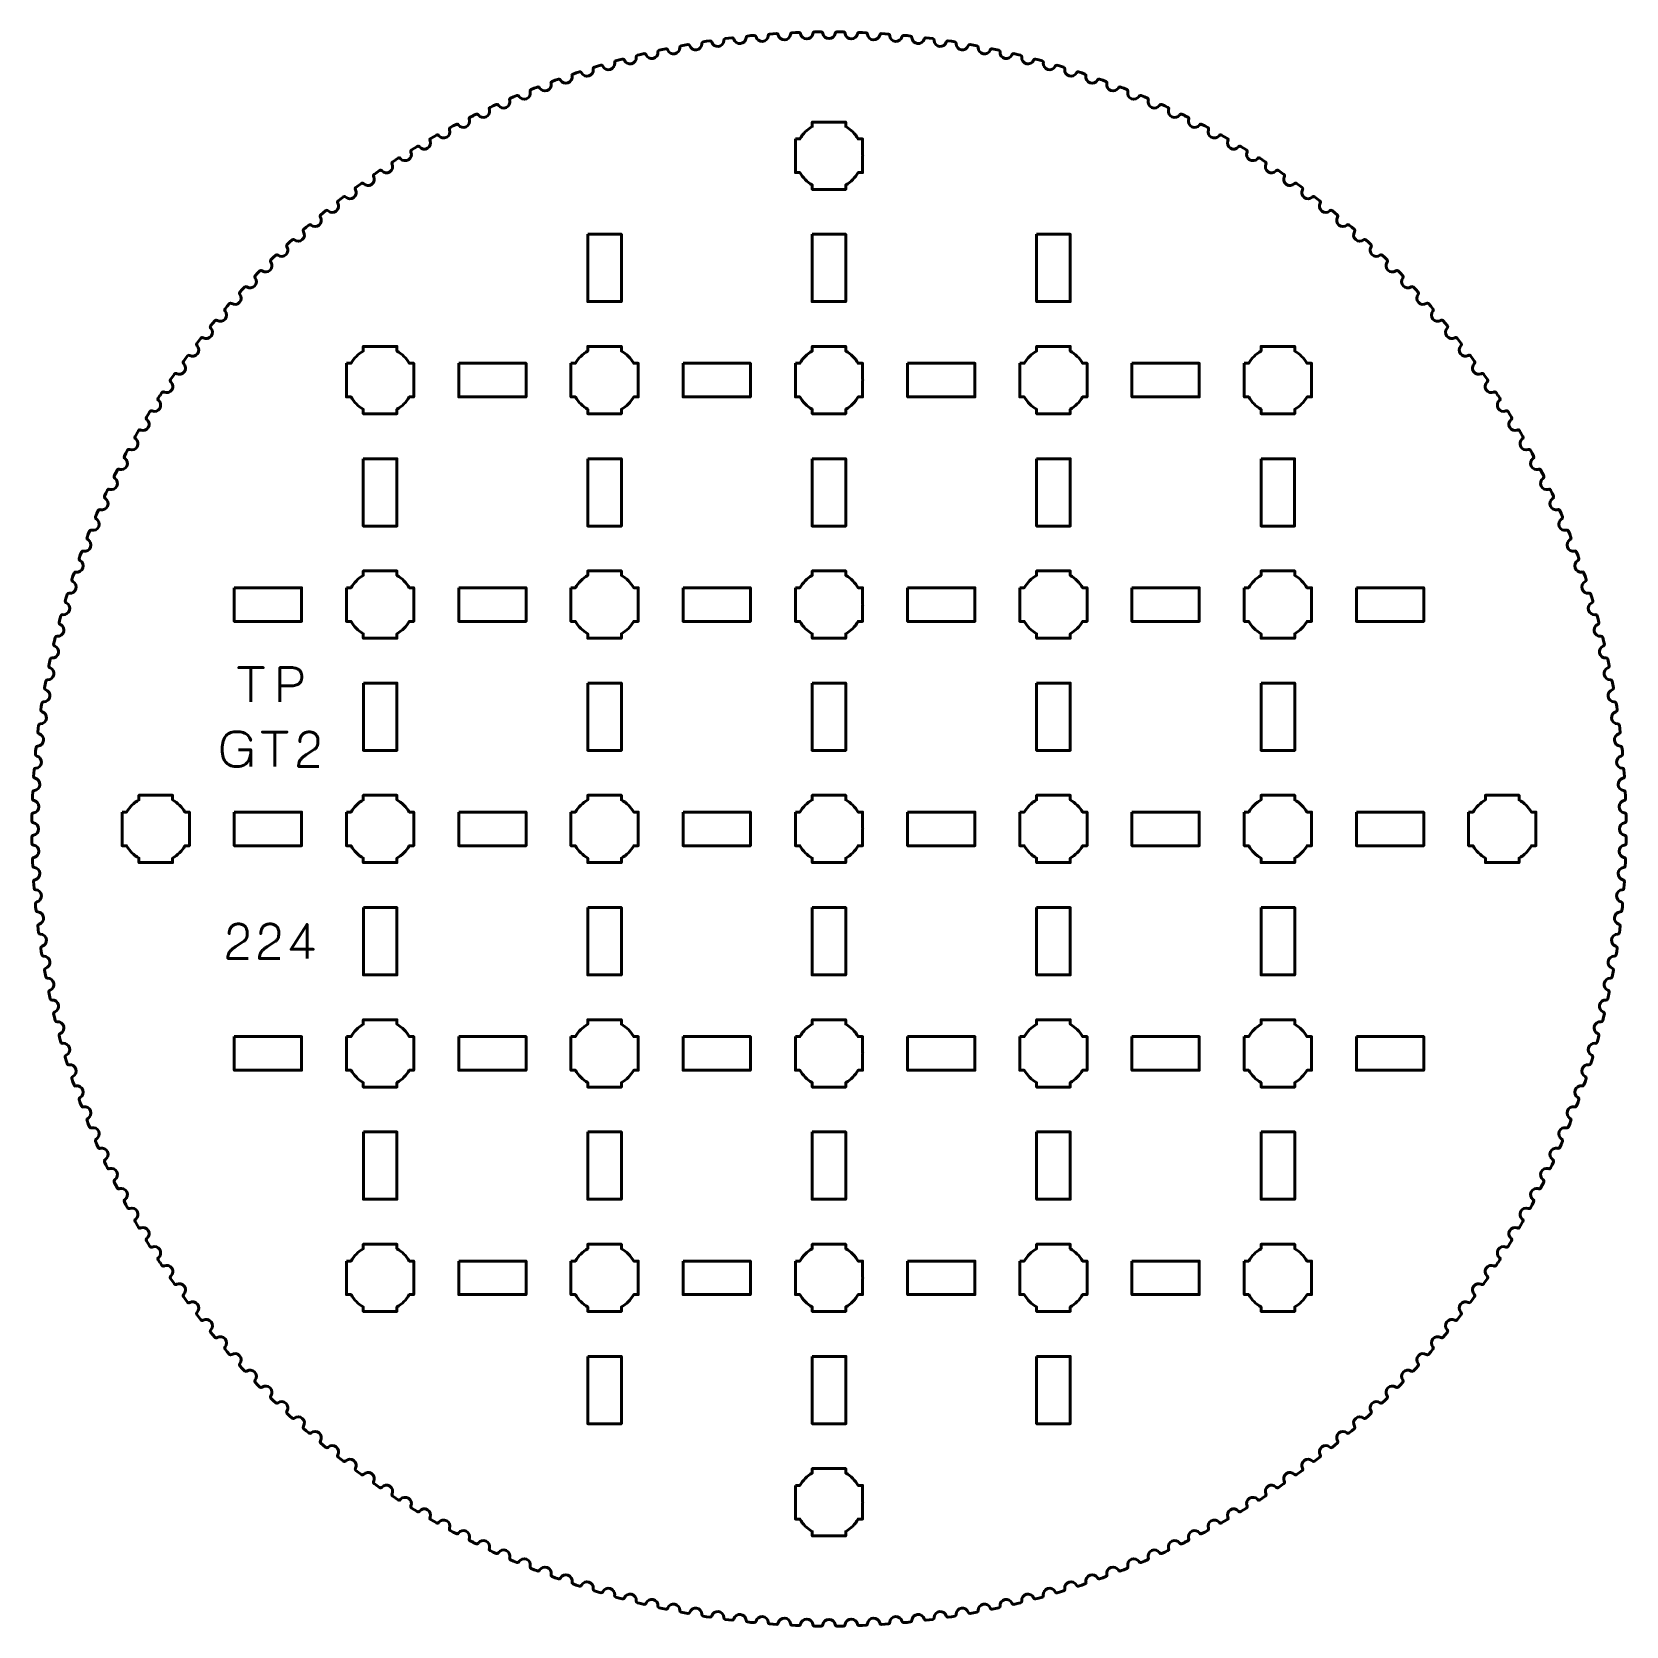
# Model space of a CAD drawing. Header units: centimetres. Extents: x -17.6 to -3.4, y -22 to -7.7.
import ezdxf

# ---------------------------------------------------------------- set-up
doc = ezdxf.new("R2010")
doc.units = ezdxf.units.CM
doc.header["$MEASUREMENT"] = 0
doc.layers.add('Layer 1', color=7, linetype='Continuous')

msp = doc.modelspace()

# ---------------------------------------------------------------- linework, layer by layer
at = {"layer": 'Layer 1', "lineweight": 53}
for points, knots in [([(-10.20153, -7.75177), (-10.20153, -7.75177), (-10.23125, -7.75097), (-10.23125, -7.75097), (-10.23125, -7.75097), (-10.23953, -7.75074), (-10.24644, -7.75727), (-10.24661, -7.7652), (-10.24661, -7.7652), (-10.25192, -7.79067), (-10.27516, -7.80975), (-10.30245, -7.80898), (-10.30245, -7.80898), (-10.32974, -7.80821), (-10.35187, -7.78787), (-10.35572, -7.76214), (-10.35572, -7.76214), (-10.35566, -7.7623), (-10.35566, -7.7621), (-10.35566, -7.76191), (-10.35566, -7.76191), (-10.35574, -7.7539), (-10.36215, -7.7473), (-10.37024, -7.74708), (-10.37024, -7.74708), (-10.37024, -7.74708), (-10.4, -7.7462), (-10.4, -7.7462), (-10.4, -7.7462), (-10.4, -7.7462), (-10.40073, -7.74619), (-10.40073, -7.74619), (-10.40073, -7.74619), (-10.40073, -7.74619), (-10.43046, -7.74623), (-10.43046, -7.74623), (-10.43046, -7.74623), (-10.43874, -7.74623), (-10.44546, -7.75295), (-10.44541, -7.76088), (-10.44541, -7.76088), (-10.45001, -7.78649), (-10.4727, -7.80621), (-10.5, -7.80621), (-10.5, -7.80621), (-10.5273, -7.80621), (-10.54999, -7.78649), (-10.55456, -7.76088), (-10.55456, -7.76088), (-10.5545, -7.76104), (-10.55451, -7.76084), (-10.55451, -7.76065), (-10.55451, -7.76065), (-10.55482, -7.75265), (-10.56141, -7.74623), (-10.5695, -7.74623), (-10.5695, -7.74623), (-10.5695, -7.74623), (-10.59927, -7.74619), (-10.59927, -7.74619), (-10.59927, -7.74619), (-10.59927, -7.74619), (-10.6, -7.7462), (-10.6, -7.7462), (-10.6, -7.7462), (-10.6, -7.7462), (-10.62972, -7.74707), (-10.62972, -7.74707), (-10.62972, -7.74707), (-10.638, -7.74731), (-10.64453, -7.75421), (-10.64425, -7.76214), (-10.64425, -7.76214), (-10.64813, -7.78787), (-10.67026, -7.80821), (-10.69755, -7.80898), (-10.69755, -7.80898), (-10.72484, -7.80975), (-10.74808, -7.79067), (-10.75336, -7.7652), (-10.75336, -7.7652), (-10.7533, -7.76536), (-10.75331, -7.76516), (-10.75332, -7.76497), (-10.75332, -7.76497), (-10.75385, -7.75698), (-10.76062, -7.75075), (-10.76871, -7.75097), (-10.76871, -7.75097), (-10.76871, -7.75097), (-10.79847, -7.75177), (-10.79847, -7.75177), (-10.79847, -7.75177), (-10.79847, -7.75177), (-10.7992, -7.7518), (-10.7992, -7.7518), (-10.7992, -7.7518), (-10.7992, -7.7518), (-10.82888, -7.75351), (-10.82888, -7.75351), (-10.82888, -7.75351), (-10.83715, -7.75397), (-10.84348, -7.76106), (-10.84299, -7.76897), (-10.84299, -7.76897), (-10.84614, -7.7948), (-10.86769, -7.81576), (-10.89495, -7.81729), (-10.89495, -7.81729), (-10.92221, -7.81882), (-10.94597, -7.8004), (-10.95196, -7.77509), (-10.95196, -7.77509), (-10.9519, -7.77525), (-10.95192, -7.77505), (-10.95193, -7.77486), (-10.95193, -7.77486), (-10.95269, -7.76689), (-10.95963, -7.76085), (-10.9677, -7.7613), (-10.9677, -7.7613), (-10.9677, -7.7613), (-10.99743, -7.76293), (-10.99743, -7.76293), (-10.99743, -7.76293), (-10.99743, -7.76293), (-10.99816, -7.76298), (-10.99816, -7.76298), (-10.99816, -7.76298), (-10.99816, -7.76298), (-11.02778, -7.76552), (-11.02778, -7.76552), (-11.02778, -7.76552), (-11.03603, -7.76622), (-11.04216, -7.77348), (-11.04145, -7.78138), (-11.04145, -7.78138), (-11.04388, -7.80728), (-11.06483, -7.82884), (-11.09203, -7.83113), (-11.09203, -7.83113), (-11.11924, -7.83343), (-11.1435, -7.81569), (-11.15021, -7.79055), (-11.15021, -7.79055), (-11.15014, -7.7907), (-11.15016, -7.79051), (-11.15018, -7.79032), (-11.15018, -7.79032), (-11.15116, -7.78237), (-11.15827, -7.77653), (-11.16633, -7.77721), (-11.16633, -7.77721), (-11.16633, -7.77721), (-11.196, -7.77967), (-11.196, -7.77967), (-11.196, -7.77967), (-11.196, -7.77967), (-11.19672, -7.77974), (-11.19672, -7.77974), (-11.19672, -7.77974), (-11.19672, -7.77974), (-11.22627, -7.78311), (-11.22627, -7.78311), (-11.22627, -7.78311), (-11.2345, -7.78404), (-11.24042, -7.79147), (-11.23948, -7.79934), (-11.23948, -7.79934), (-11.24119, -7.82531), (-11.26153, -7.84744), (-11.28865, -7.8505), (-11.28865, -7.8505), (-11.31578, -7.85356), (-11.34054, -7.8365), (-11.34795, -7.81156), (-11.34795, -7.81156), (-11.34787, -7.81172), (-11.3479, -7.81152), (-11.34792, -7.81133), (-11.34792, -7.81133), (-11.34913, -7.80341), (-11.35639, -7.79777), (-11.36443, -7.79868), (-11.36443, -7.79868), (-11.36443, -7.79868), (-11.39402, -7.80197), (-11.39402, -7.80197), (-11.39402, -7.80197), (-11.39402, -7.80197), (-11.39474, -7.80206), (-11.39474, -7.80206), (-11.39474, -7.80206), (-11.39474, -7.80206), (-11.42418, -7.80626), (-11.42418, -7.80626), (-11.42418, -7.80626), (-11.43238, -7.80742), (-11.43809, -7.81501), (-11.43694, -7.82286), (-11.43694, -7.82286), (-11.43791, -7.84886), (-11.45762, -7.87156), (-11.48465, -7.87537), (-11.48465, -7.87537), (-11.51169, -7.87919), (-11.53691, -7.86283), (-11.54501, -7.83811), (-11.54501, -7.83811), (-11.54493, -7.83826), (-11.54497, -7.83807), (-11.545, -7.83788), (-11.545, -7.83788), (-11.54642, -7.83), (-11.55385, -7.82457), (-11.56186, -7.8257), (-11.56186, -7.8257), (-11.56186, -7.8257), (-11.59134, -7.82982), (-11.59134, -7.82982), (-11.59134, -7.82982), (-11.59134, -7.82982), (-11.59206, -7.82993), (-11.59206, -7.82993), (-11.59206, -7.82993), (-11.59206, -7.82993), (-11.62137, -7.83495), (-11.62137, -7.83495), (-11.62137, -7.83495), (-11.62953, -7.83634), (-11.63503, -7.84409), (-11.63365, -7.8519), (-11.63365, -7.8519), (-11.6339, -7.87792), (-11.65296, -7.90116), (-11.67988, -7.90573), (-11.67988, -7.90573), (-11.70679, -7.9103), (-11.73247, -7.89466), (-11.74126, -7.87018), (-11.74126, -7.87018), (-11.74117, -7.87033), (-11.74122, -7.87013), (-11.74125, -7.86995), (-11.74125, -7.86995), (-11.7429, -7.86211), (-11.75047, -7.85689), (-11.75844, -7.85824), (-11.75844, -7.85824), (-11.75844, -7.85824), (-11.7878, -7.86319), (-11.7878, -7.86319), (-11.7878, -7.86319), (-11.7878, -7.86319), (-11.78852, -7.86332), (-11.78852, -7.86332), (-11.78852, -7.86332), (-11.78852, -7.86332), (-11.81767, -7.86916), (-11.81767, -7.86916), (-11.81767, -7.86916), (-11.82579, -7.87078), (-11.83107, -7.87868), (-11.82948, -7.88645), (-11.82948, -7.88645), (-11.82899, -7.91246), (-11.8474, -7.93623), (-11.87418, -7.94155), (-11.87418, -7.94155), (-11.90095, -7.94688), (-11.92705, -7.93197), (-11.93653, -7.90774), (-11.93653, -7.90774), (-11.93644, -7.90788), (-11.93649, -7.90769), (-11.93653, -7.9075), (-11.93653, -7.9075), (-11.93839, -7.89972), (-11.94611, -7.89471), (-11.95404, -7.89629), (-11.95404, -7.89629), (-11.95404, -7.89629), (-11.98325, -7.90205), (-11.98325, -7.90205), (-11.98325, -7.90205), (-11.98325, -7.90205), (-11.98396, -7.90221), (-11.98396, -7.90221), (-11.98396, -7.90221), (-11.98396, -7.90221), (-12.01294, -7.90886), (-12.01294, -7.90886), (-12.01294, -7.90886), (-12.02101, -7.9107), (-12.02607, -7.91875), (-12.02426, -7.92647), (-12.02426, -7.92647), (-12.02304, -7.95246), (-12.04078, -7.97674), (-12.06739, -7.98281), (-12.06739, -7.98281), (-12.09401, -7.98889), (-12.12052, -7.97471), (-12.13067, -7.95076), (-12.13067, -7.95076), (-12.13058, -7.9509), (-12.13063, -7.95071), (-12.13067, -7.95052), (-12.13067, -7.95052), (-12.13275, -7.94279), (-12.14061, -7.938), (-12.1485, -7.9398), (-12.1485, -7.9398), (-12.1485, -7.9398), (-12.17753, -7.94639), (-12.17753, -7.94639), (-12.17753, -7.94639), (-12.17753, -7.94639), (-12.17824, -7.94656), (-12.17824, -7.94656), (-12.17824, -7.94656), (-12.17824, -7.94656), (-12.20702, -7.95402), (-12.20702, -7.95402), (-12.20702, -7.95402), (-12.21504, -7.95609), (-12.21986, -7.96428), (-12.21784, -7.97194), (-12.21784, -7.97194), (-12.21589, -7.99789), (-12.23294, -8.02265), (-12.25937, -8.02947), (-12.25937, -8.02947), (-12.28581, -8.03629), (-12.3127, -8.02286), (-12.32353, -7.99921), (-12.32353, -7.99921), (-12.32343, -7.99935), (-12.32349, -7.99916), (-12.32354, -7.99897), (-12.32354, -7.99897), (-12.32583, -7.9913), (-12.33382, -7.98673), (-12.34165, -7.98875), (-12.34165, -7.98875), (-12.34165, -7.98875), (-12.37049, -7.99615), (-12.37049, -7.99615), (-12.37049, -7.99615), (-12.37049, -7.99615), (-12.37119, -7.99634), (-12.37119, -7.99634), (-12.37119, -7.99634), (-12.37119, -7.99634), (-12.39975, -8.00461), (-12.39975, -8.00461), (-12.39975, -8.00461), (-12.40771, -8.00691), (-12.41231, -8.01522), (-12.41006, -8.02283), (-12.41006, -8.02283), (-12.40739, -8.04871), (-12.42374, -8.07394), (-12.44997, -8.0815), (-12.44997, -8.0815), (-12.4762, -8.08906), (-12.50347, -8.07639), (-12.51495, -8.05305), (-12.51495, -8.05305), (-12.51485, -8.05318), (-12.51491, -8.05299), (-12.51496, -8.05281), (-12.51496, -8.05281), (-12.51748, -8.04521), (-12.52559, -8.04086), (-12.53336, -8.0431), (-12.53336, -8.0431), (-12.53336, -8.0431), (-12.56198, -8.05131), (-12.56198, -8.05131), (-12.56198, -8.05131), (-12.56198, -8.05131), (-12.56268, -8.05152), (-12.56268, -8.05152), (-12.56268, -8.05152), (-12.56268, -8.05152), (-12.59099, -8.06059), (-12.59099, -8.06059), (-12.59099, -8.06059), (-12.59888, -8.0631), (-12.60324, -8.07154), (-12.60079, -8.07908), (-12.60079, -8.07908), (-12.59739, -8.10488), (-12.61302, -8.13056), (-12.63904, -8.13885), (-12.63904, -8.13885), (-12.66505, -8.14714), (-12.69265, -8.13524), (-12.70478, -8.11223), (-12.70478, -8.11223), (-12.70468, -8.11237), (-12.70475, -8.11218), (-12.70481, -8.112), (-12.70481, -8.112), (-12.70753, -8.10447), (-12.71576, -8.10035), (-12.72347, -8.10281), (-12.72347, -8.10281), (-12.72347, -8.10281), (-12.75185, -8.11181), (-12.75185, -8.11181), (-12.75185, -8.11181), (-12.75185, -8.11181), (-12.75254, -8.11204), (-12.75254, -8.11204), (-12.75254, -8.11204), (-12.75254, -8.11204), (-12.78059, -8.1219), (-12.78059, -8.1219), (-12.78059, -8.1219), (-12.7884, -8.12464), (-12.79253, -8.1332), (-12.78986, -8.14067), (-12.78986, -8.14067), (-12.78574, -8.16636), (-12.80065, -8.19247), (-12.82642, -8.20148), (-12.82642, -8.20148), (-12.85218, -8.2105), (-12.88011, -8.19938), (-12.89289, -8.17672), (-12.89289, -8.17672), (-12.89278, -8.17685), (-12.89285, -8.17666), (-12.89291, -8.17648), (-12.89291, -8.17648), (-12.89585, -8.16904), (-12.90419, -8.16515), (-12.91183, -8.16782), (-12.91183, -8.16782), (-12.91183, -8.16782), (-12.93994, -8.17762), (-12.93994, -8.17762), (-12.93994, -8.17762), (-12.93994, -8.17762), (-12.94062, -8.17787), (-12.94062, -8.17787), (-12.94062, -8.17787), (-12.94062, -8.17787), (-12.96839, -8.18851), (-12.96839, -8.18851), (-12.96839, -8.18851), (-12.97613, -8.19146), (-12.98001, -8.20014), (-12.97713, -8.20753), (-12.97713, -8.20753), (-12.9723, -8.2331), (-12.98646, -8.25961), (-13.01197, -8.26935), (-13.01197, -8.26935), (-13.03747, -8.27908), (-13.0657, -8.26875), (-13.07911, -8.24645), (-13.07911, -8.24645), (-13.07899, -8.24658), (-13.07907, -8.2464), (-13.07914, -8.24622), (-13.07914, -8.24622), (-13.08228, -8.23886), (-13.09073, -8.23521), (-13.09829, -8.2381), (-13.09829, -8.2381), (-13.09829, -8.2381), (-13.12612, -8.24868), (-13.12612, -8.24868), (-13.12612, -8.24868), (-13.12612, -8.24868), (-13.12679, -8.24894), (-13.12679, -8.24894), (-13.12679, -8.24894), (-13.12679, -8.24894), (-13.15425, -8.26036), (-13.15425, -8.26036), (-13.15425, -8.26036), (-13.1619, -8.26353), (-13.16554, -8.27231), (-13.16245, -8.27962), (-13.16245, -8.27962), (-13.1569, -8.30504), (-13.17032, -8.33194), (-13.19554, -8.34239), (-13.19554, -8.34239), (-13.22076, -8.35283), (-13.24927, -8.3433), (-13.2633, -8.32139), (-13.2633, -8.32139), (-13.26318, -8.32151), (-13.26326, -8.32133), (-13.26334, -8.32115), (-13.26334, -8.32115), (-13.26669, -8.31388), (-13.27523, -8.31047), (-13.2827, -8.31357), (-13.2827, -8.31357), (-13.2827, -8.31357), (-13.31023, -8.32493), (-13.31023, -8.32493), (-13.31023, -8.32493), (-13.31023, -8.32493), (-13.31089, -8.32521), (-13.31089, -8.32521), (-13.31089, -8.32521), (-13.31089, -8.32521), (-13.33802, -8.33739), (-13.33802, -8.33739), (-13.33802, -8.33739), (-13.34558, -8.34078), (-13.34897, -8.34965), (-13.34568, -8.35687), (-13.34568, -8.35687), (-13.33942, -8.38213), (-13.35208, -8.4094), (-13.377, -8.42055), (-13.377, -8.42055), (-13.40191, -8.4317), (-13.43068, -8.42296), (-13.44531, -8.40145), (-13.44531, -8.40145), (-13.44519, -8.40158), (-13.44528, -8.4014), (-13.44536, -8.40122), (-13.44536, -8.40122), (-13.44891, -8.39405), (-13.45755, -8.39088), (-13.46493, -8.39418), (-13.46493, -8.39418), (-13.46493, -8.39418), (-13.49213, -8.40631), (-13.49213, -8.40631), (-13.49213, -8.40631), (-13.49213, -8.40631), (-13.49278, -8.40661), (-13.49278, -8.40661), (-13.49278, -8.40661), (-13.49278, -8.40661), (-13.51956, -8.41955), (-13.51956, -8.41955), (-13.51956, -8.41955), (-13.52702, -8.42314), (-13.53016, -8.43211), (-13.52667, -8.43924), (-13.52667, -8.43924), (-13.5197, -8.46431), (-13.53159, -8.49192), (-13.55619, -8.50376), (-13.55619, -8.50376), (-13.58078, -8.51561), (-13.60978, -8.50769), (-13.62501, -8.4866), (-13.62501, -8.4866), (-13.62489, -8.48671), (-13.62498, -8.48654), (-13.62507, -8.48637), (-13.62507, -8.48637), (-13.62882, -8.47929), (-13.63754, -8.47637), (-13.64483, -8.47988), (-13.64483, -8.47988), (-13.64483, -8.47988), (-13.67167, -8.49276), (-13.67167, -8.49276), (-13.67167, -8.49276), (-13.67167, -8.49276), (-13.67232, -8.49309), (-13.67232, -8.49309), (-13.67232, -8.49309), (-13.67232, -8.49309), (-13.69872, -8.50677), (-13.69872, -8.50677), (-13.69872, -8.50677), (-13.70608, -8.51057), (-13.70896, -8.51962), (-13.70528, -8.52665), (-13.70528, -8.52665), (-13.69761, -8.55151), (-13.70872, -8.57945), (-13.73297, -8.59198), (-13.73297, -8.59198), (-13.75723, -8.60451), (-13.78644, -8.5974), (-13.80225, -8.57674), (-13.80225, -8.57674), (-13.80212, -8.57686), (-13.80223, -8.57669), (-13.80231, -8.57652), (-13.80231, -8.57652), (-13.80626, -8.56955), (-13.81506, -8.56687), (-13.82225, -8.57059), (-13.82225, -8.57059), (-13.82225, -8.57059), (-13.84872, -8.58422), (-13.84872, -8.58422), (-13.84872, -8.58422), (-13.84872, -8.58422), (-13.84936, -8.58456), (-13.84936, -8.58456), (-13.84936, -8.58456), (-13.84936, -8.58456), (-13.87536, -8.59898), (-13.87536, -8.59898), (-13.87536, -8.59898), (-13.88261, -8.60298), (-13.88524, -8.61211), (-13.88136, -8.61903), (-13.88136, -8.61903), (-13.873, -8.64367), (-13.88332, -8.6719), (-13.90721, -8.68511), (-13.90721, -8.68511), (-13.93111, -8.69832), (-13.96051, -8.69203), (-13.97689, -8.67183), (-13.97689, -8.67183), (-13.97676, -8.67194), (-13.97687, -8.67177), (-13.97696, -8.6716), (-13.97696, -8.6716), (-13.9811, -8.66475), (-13.98998, -8.66232), (-13.99706, -8.66623), (-13.99706, -8.66623), (-13.99706, -8.66623), (-14.02313, -8.6806), (-14.02313, -8.6806), (-14.02313, -8.6806), (-14.02313, -8.6806), (-14.02376, -8.68096), (-14.02376, -8.68096), (-14.02376, -8.68096), (-14.02376, -8.68096), (-14.04935, -8.6961), (-14.04935, -8.6961), (-14.04935, -8.6961), (-14.05649, -8.70031), (-14.05886, -8.70951), (-14.05479, -8.71632), (-14.05479, -8.71632), (-14.04574, -8.74071), (-14.05526, -8.76922), (-14.07878, -8.78309), (-14.07878, -8.78309), (-14.10229, -8.79696), (-14.13185, -8.79151), (-14.1488, -8.77177), (-14.1488, -8.77177), (-14.14867, -8.77188), (-14.14878, -8.77171), (-14.14887, -8.77155), (-14.14887, -8.77155), (-14.15321, -8.76482), (-14.16214, -8.76263), (-14.16911, -8.76674), (-14.16911, -8.76674), (-14.16911, -8.76674), (-14.19478, -8.78184), (-14.19478, -8.78184), (-14.19478, -8.78184), (-14.19478, -8.78184), (-14.1954, -8.78221), (-14.1954, -8.78221), (-14.1954, -8.78221), (-14.1954, -8.78221), (-14.22055, -8.79807), (-14.22055, -8.79807), (-14.22055, -8.79807), (-14.22756, -8.80247), (-14.22968, -8.81174), (-14.22542, -8.81843), (-14.22542, -8.81843), (-14.21569, -8.84256), (-14.22441, -8.87133), (-14.24752, -8.88585), (-14.24752, -8.88585), (-14.27064, -8.90038), (-14.30034, -8.89575), (-14.31784, -8.8765), (-14.31784, -8.8765), (-14.3177, -8.8766), (-14.31782, -8.87644), (-14.31792, -8.87628), (-14.31792, -8.87628), (-14.32244, -8.86967), (-14.33143, -8.86774), (-14.33828, -8.87204), (-14.33828, -8.87204), (-14.33828, -8.87204), (-14.36351, -8.88785), (-14.36351, -8.88785), (-14.36351, -8.88785), (-14.36351, -8.88785), (-14.36412, -8.88824), (-14.36412, -8.88824), (-14.36412, -8.88824), (-14.36412, -8.88824), (-14.38882, -8.9048), (-14.38882, -8.9048), (-14.38882, -8.9048), (-14.39571, -8.9094), (-14.39756, -8.91872), (-14.39311, -8.92528), (-14.39311, -8.92528), (-14.38271, -8.94913), (-14.39062, -8.97814), (-14.41332, -8.9933), (-14.41332, -8.9933), (-14.43602, -9.00847), (-14.46584, -9.00468), (-14.48387, -8.98592), (-14.48387, -8.98592), (-14.48373, -8.98602), (-14.48385, -8.98586), (-14.48396, -8.9857), (-14.48396, -8.9857), (-14.48866, -8.97923), (-14.4977, -8.97755), (-14.50443, -8.98204), (-14.50443, -8.98204), (-14.50443, -8.98204), (-14.52921, -8.99855), (-14.52921, -8.99855), (-14.52921, -8.99855), (-14.52921, -8.99855), (-14.52981, -8.99896), (-14.52981, -8.99896), (-14.52981, -8.99896), (-14.52981, -8.99896), (-14.55403, -9.0162), (-14.55403, -9.0162), (-14.55403, -9.0162), (-14.56079, -9.02099), (-14.56238, -9.03036), (-14.55775, -9.0368), (-14.55775, -9.0368), (-14.54668, -9.06035), (-14.55377, -9.08956), (-14.57604, -9.10536), (-14.57604, -9.10536), (-14.5983, -9.12116), (-14.62822, -9.11821), (-14.64677, -9.09996), (-14.64677, -9.09996), (-14.64663, -9.10006), (-14.64675, -9.0999), (-14.64686, -9.09975), (-14.64686, -9.09975), (-14.65174, -9.0934), (-14.66083, -9.09198), (-14.66743, -9.09666), (-14.66743, -9.09666), (-14.66743, -9.09666), (-14.69174, -9.11386), (-14.69174, -9.11386), (-14.69174, -9.11386), (-14.69174, -9.11386), (-14.69232, -9.11429), (-14.69232, -9.11429), (-14.69232, -9.11429), (-14.69232, -9.11429), (-14.71606, -9.1322), (-14.71606, -9.1322), (-14.71606, -9.1322), (-14.72267, -9.13718), (-14.724, -9.14659), (-14.71919, -9.15289), (-14.71919, -9.15289), (-14.70747, -9.17612), (-14.71374, -9.20552), (-14.73555, -9.22194), (-14.73555, -9.22194), (-14.75736, -9.23835), (-14.78735, -9.23624), (-14.8064, -9.21853), (-14.8064, -9.21853), (-14.80626, -9.21862), (-14.80639, -9.21846), (-14.8065, -9.21831), (-14.8065, -9.21831), (-14.81156, -9.21211), (-14.82069, -9.21094), (-14.82715, -9.2158), (-14.82715, -9.2158), (-14.82715, -9.2158), (-14.85096, -9.23368), (-14.85096, -9.23368), (-14.85096, -9.23368), (-14.85096, -9.23368), (-14.85154, -9.23412), (-14.85154, -9.23412), (-14.85154, -9.23412), (-14.85154, -9.23412), (-14.87476, -9.25269), (-14.87476, -9.25269), (-14.87476, -9.25269), (-14.88123, -9.25785), (-14.8823, -9.2673), (-14.87731, -9.27347), (-14.87731, -9.27347), (-14.86494, -9.29636), (-14.87039, -9.32592), (-14.89173, -9.34294), (-14.89173, -9.34294), (-14.91308, -9.35996), (-14.94311, -9.35869), (-14.96265, -9.34152), (-14.96265, -9.34152), (-14.9625, -9.34161), (-14.96264, -9.34146), (-14.96276, -9.34131), (-14.96276, -9.34131), (-14.96799, -9.33525), (-14.97714, -9.33434), (-14.98347, -9.33938), (-14.98347, -9.33938), (-14.98347, -9.33938), (-15.00677, -9.35791), (-15.00677, -9.35791), (-15.00677, -9.35791), (-15.00677, -9.35791), (-15.00733, -9.35837), (-15.00733, -9.35837), (-15.00733, -9.35837), (-15.00733, -9.35837), (-15.03002, -9.37759), (-15.03002, -9.37759), (-15.03002, -9.37759), (-15.03635, -9.38293), (-15.03715, -9.3924), (-15.03199, -9.39843), (-15.03199, -9.39843), (-15.01898, -9.42096), (-15.0236, -9.45067), (-15.04446, -9.46828), (-15.04446, -9.46828), (-15.06531, -9.48589), (-15.09537, -9.48547), (-15.11539, -9.46885), (-15.11539, -9.46885), (-15.11524, -9.46893), (-15.11538, -9.46878), (-15.1155, -9.46864), (-15.1155, -9.46864), (-15.1209, -9.46273), (-15.13007, -9.46207), (-15.13625, -9.46729), (-15.13625, -9.46729), (-15.13625, -9.46729), (-15.15903, -9.48647), (-15.15903, -9.48647), (-15.15903, -9.48647), (-15.15903, -9.48647), (-15.15958, -9.48695), (-15.15958, -9.48695), (-15.15958, -9.48695), (-15.15958, -9.48695), (-15.18172, -9.50679), (-15.18172, -9.50679), (-15.18172, -9.50679), (-15.18789, -9.51231), (-15.18843, -9.5218), (-15.18311, -9.52768), (-15.18311, -9.52768), (-15.16947, -9.54984), (-15.17325, -9.57966), (-15.19361, -9.59785), (-15.19361, -9.59785), (-15.21396, -9.61604), (-15.24402, -9.61646), (-15.26449, -9.60041), (-15.26449, -9.60041), (-15.26434, -9.60049), (-15.26448, -9.60035), (-15.26461, -9.6002), (-15.26461, -9.6002), (-15.27017, -9.59445), (-15.27936, -9.59405), (-15.2854, -9.59944), (-15.2854, -9.59944), (-15.2854, -9.59944), (-15.30762, -9.61925), (-15.30762, -9.61925), (-15.30762, -9.61925), (-15.30762, -9.61925), (-15.30816, -9.61974), (-15.30816, -9.61974), (-15.30816, -9.61974), (-15.30816, -9.61974), (-15.32974, -9.6402), (-15.32974, -9.6402), (-15.32974, -9.6402), (-15.33575, -9.64589), (-15.33602, -9.65539), (-15.33054, -9.66111), (-15.33054, -9.66111), (-15.31628, -9.68288), (-15.31922, -9.7128), (-15.33906, -9.73156), (-15.33906, -9.73156), (-15.3589, -9.75031), (-15.38894, -9.75157), (-15.40985, -9.7361), (-15.40985, -9.7361), (-15.4097, -9.73618), (-15.40984, -9.73604), (-15.40997, -9.7359), (-15.40997, -9.7359), (-15.41569, -9.7303), (-15.42489, -9.73016), (-15.43077, -9.73572), (-15.43077, -9.73572), (-15.43077, -9.73572), (-15.45243, -9.75614), (-15.45243, -9.75614), (-15.45243, -9.75614), (-15.45243, -9.75614), (-15.45295, -9.75665), (-15.45295, -9.75665), (-15.45295, -9.75665), (-15.45295, -9.75665), (-15.47395, -9.7777), (-15.47395, -9.7777), (-15.47395, -9.7777), (-15.47981, -9.78356), (-15.47981, -9.79306), (-15.47416, -9.79863), (-15.47416, -9.79863), (-15.45931, -9.82), (-15.46141, -9.84998), (-15.48071, -9.86929), (-15.48071, -9.86929), (-15.50002, -9.88859), (-15.53, -9.89069), (-15.55134, -9.87581), (-15.55134, -9.87581), (-15.55119, -9.87589), (-15.55134, -9.87575), (-15.55147, -9.87562), (-15.55147, -9.87562), (-15.55735, -9.87018), (-15.56655, -9.8703), (-15.57227, -9.87602), (-15.57227, -9.87602), (-15.57227, -9.87602), (-15.59335, -9.89705), (-15.59335, -9.89705), (-15.59335, -9.89705), (-15.59335, -9.89705), (-15.59386, -9.89757), (-15.59386, -9.89757), (-15.59386, -9.89757), (-15.59386, -9.89757), (-15.61425, -9.9192), (-15.61425, -9.9192), (-15.61425, -9.9192), (-15.61994, -9.92522), (-15.61968, -9.93472), (-15.61388, -9.94013), (-15.61388, -9.94013), (-15.59843, -9.96106), (-15.59969, -9.9911), (-15.61844, -10.01094), (-15.61844, -10.01094), (-15.6372, -10.03078), (-15.66712, -10.03372), (-15.68886, -10.01944), (-15.68886, -10.01944), (-15.68871, -10.01951), (-15.68886, -10.01938), (-15.689, -10.01925), (-15.689, -10.01925), (-15.69502, -10.01398), (-15.70422, -10.01436), (-15.70977, -10.02023), (-15.70977, -10.02023), (-15.70977, -10.02023), (-15.73026, -10.04184), (-15.73026, -10.04184), (-15.73026, -10.04184), (-15.73026, -10.04184), (-15.73075, -10.04238), (-15.73075, -10.04238), (-15.73075, -10.04238), (-15.73075, -10.04238), (-15.75053, -10.06458), (-15.75053, -10.06458), (-15.75053, -10.06458), (-15.75605, -10.07075), (-15.75552, -10.08024), (-15.74957, -10.08548), (-15.74957, -10.08548), (-15.73354, -10.10598), (-15.73396, -10.13604), (-15.75215, -10.15639), (-15.75215, -10.15639), (-15.77034, -10.17675), (-15.80016, -10.18053), (-15.8223, -10.16687), (-15.8223, -10.16687), (-15.82214, -10.16693), (-15.8223, -10.16681), (-15.82244, -10.16668), (-15.82244, -10.16668), (-15.82861, -10.16158), (-15.83779, -10.16222), (-15.84318, -10.16825), (-15.84318, -10.16825), (-15.84318, -10.16825), (-15.86305, -10.19042), (-15.86305, -10.19042), (-15.86305, -10.19042), (-15.86305, -10.19042), (-15.86353, -10.19097), (-15.86353, -10.19097), (-15.86353, -10.19097), (-15.86353, -10.19097), (-15.88268, -10.21372), (-15.88268, -10.21372), (-15.88268, -10.21372), (-15.88802, -10.22004), (-15.88722, -10.22951), (-15.88113, -10.23459), (-15.88113, -10.23459), (-15.86453, -10.25463), (-15.86411, -10.28469), (-15.88172, -10.30554), (-15.88172, -10.30554), (-15.89933, -10.3264), (-15.92904, -10.33102), (-15.95155, -10.31798), (-15.95155, -10.31798), (-15.95139, -10.31804), (-15.95155, -10.31792), (-15.9517, -10.3178), (-15.9517, -10.3178), (-15.95801, -10.31287), (-15.96717, -10.31377), (-15.97239, -10.31995), (-15.97239, -10.31995), (-15.97239, -10.31995), (-15.99163, -10.34267), (-15.99163, -10.34267), (-15.99163, -10.34267), (-15.99163, -10.34267), (-15.99209, -10.34323), (-15.99209, -10.34323), (-15.99209, -10.34323), (-15.99209, -10.34323), (-16.01059, -10.3665), (-16.01059, -10.3665), (-16.01059, -10.3665), (-16.01576, -10.37298), (-16.01469, -10.38242), (-16.00846, -10.38733), (-16.00846, -10.38733), (-15.99131, -10.40689), (-15.99004, -10.43692), (-16.00706, -10.45827), (-16.00706, -10.45827), (-16.02408, -10.47961), (-16.05364, -10.48506), (-16.07651, -10.47266), (-16.07651, -10.47266), (-16.07635, -10.47272), (-16.07652, -10.4726), (-16.07666, -10.47248), (-16.07666, -10.47248), (-16.08311, -10.46773), (-16.09224, -10.46888), (-16.09728, -10.47521), (-16.09728, -10.47521), (-16.09728, -10.47521), (-16.11588, -10.49846), (-16.11588, -10.49846), (-16.11588, -10.49846), (-16.11588, -10.49846), (-16.11632, -10.49904), (-16.11632, -10.49904), (-16.11632, -10.49904), (-16.11632, -10.49904), (-16.13417, -10.52282), (-16.13417, -10.52282), (-16.13417, -10.52282), (-16.13915, -10.52943), (-16.13782, -10.53884), (-16.13146, -10.54357), (-16.13146, -10.54357), (-16.11376, -10.56265), (-16.11165, -10.59264), (-16.12806, -10.61445), (-16.12806, -10.61445), (-16.14448, -10.63626), (-16.17388, -10.64253), (-16.19709, -10.63078), (-16.19709, -10.63078), (-16.19693, -10.63083), (-16.19709, -10.63072), (-16.19724, -10.63061), (-16.19724, -10.63061), (-16.20382, -10.62604), (-16.21291, -10.62745), (-16.21778, -10.63391), (-16.21778, -10.63391), (-16.21778, -10.63391), (-16.23571, -10.65768), (-16.23571, -10.65768), (-16.23571, -10.65768), (-16.23571, -10.65768), (-16.23614, -10.65826), (-16.23614, -10.65826), (-16.23614, -10.65826), (-16.23614, -10.65826), (-16.25332, -10.68254), (-16.25332, -10.68254), (-16.25332, -10.68254), (-16.25811, -10.68929), (-16.25652, -10.69866), (-16.25002, -10.70321), (-16.25002, -10.70321), (-16.23179, -10.72178), (-16.22884, -10.7517), (-16.24464, -10.77396), (-16.24464, -10.77396), (-16.26044, -10.79623), (-16.28965, -10.80332), (-16.31318, -10.79223), (-16.31318, -10.79223), (-16.31302, -10.79227), (-16.31319, -10.79216), (-16.31334, -10.79205), (-16.31334, -10.79205), (-16.32004, -10.78768), (-16.32909, -10.78934), (-16.33377, -10.79593), (-16.33377, -10.79593), (-16.33377, -10.79593), (-16.35104, -10.82019), (-16.35104, -10.82019), (-16.35104, -10.82019), (-16.35104, -10.82019), (-16.35145, -10.82079), (-16.35145, -10.82079), (-16.35145, -10.82079), (-16.35145, -10.82079), (-16.36793, -10.84554), (-16.36793, -10.84554), (-16.36793, -10.84554), (-16.37253, -10.85242), (-16.37068, -10.86174), (-16.36406, -10.86611), (-16.36406, -10.86611), (-16.34532, -10.88416), (-16.34153, -10.91398), (-16.3567, -10.93668), (-16.3567, -10.93668), (-16.37186, -10.95938), (-16.40087, -10.96729), (-16.4247, -10.95686), (-16.4247, -10.95686), (-16.42453, -10.9569), (-16.42471, -10.9568), (-16.42486, -10.95669), (-16.42486, -10.95669), (-16.43169, -10.9525), (-16.44069, -10.95442), (-16.44518, -10.96114), (-16.44518, -10.96114), (-16.44518, -10.96114), (-16.46176, -10.98588), (-16.46176, -10.98588), (-16.46176, -10.98588), (-16.46176, -10.98588), (-16.46215, -10.98649), (-16.46215, -10.98649), (-16.46215, -10.98649), (-16.46215, -10.98649), (-16.47794, -11.01169), (-16.47794, -11.01169), (-16.47794, -11.01169), (-16.48234, -11.0187), (-16.48023, -11.02796), (-16.47349, -11.03214), (-16.47349, -11.03214), (-16.45425, -11.04966), (-16.44962, -11.07936), (-16.46415, -11.10248), (-16.46415, -11.10248), (-16.47867, -11.12559), (-16.50744, -11.13431), (-16.53156, -11.12456), (-16.53156, -11.12456), (-16.53139, -11.12459), (-16.53156, -11.12449), (-16.53173, -11.12439), (-16.53173, -11.12439), (-16.53866, -11.1204), (-16.54761, -11.12256), (-16.55191, -11.12941), (-16.55191, -11.12941), (-16.55191, -11.12941), (-16.56779, -11.1546), (-16.56779, -11.1546), (-16.56779, -11.1546), (-16.56779, -11.1546), (-16.56816, -11.15522), (-16.56816, -11.15522), (-16.56816, -11.15522), (-16.56816, -11.15522), (-16.58324, -11.18085), (-16.58324, -11.18085), (-16.58324, -11.18085), (-16.58744, -11.18799), (-16.58507, -11.19719), (-16.57821, -11.20117), (-16.57821, -11.20117), (-16.55849, -11.21815), (-16.55304, -11.24771), (-16.56691, -11.27122), (-16.56691, -11.27122), (-16.58078, -11.29474), (-16.60929, -11.30426), (-16.63367, -11.29519), (-16.63367, -11.29519), (-16.6335, -11.29522), (-16.63368, -11.29512), (-16.63384, -11.29503), (-16.63384, -11.29503), (-16.64089, -11.29123), (-16.64977, -11.29364), (-16.65388, -11.30061), (-16.65388, -11.30061), (-16.65388, -11.30061), (-16.66904, -11.32624), (-16.66904, -11.32624), (-16.66904, -11.32624), (-16.66904, -11.32624), (-16.6694, -11.32687), (-16.6694, -11.32687), (-16.6694, -11.32687), (-16.6694, -11.32687), (-16.68375, -11.35291), (-16.68375, -11.35291), (-16.68375, -11.35291), (-16.68775, -11.36016), (-16.68512, -11.36929), (-16.67816, -11.37308), (-16.67816, -11.37308), (-16.65797, -11.38949), (-16.65168, -11.41889), (-16.66489, -11.44279), (-16.66489, -11.44279), (-16.6781, -11.46668), (-16.70633, -11.477), (-16.73096, -11.46861), (-16.73096, -11.46861), (-16.73079, -11.46864), (-16.73097, -11.46855), (-16.73113, -11.46846), (-16.73113, -11.46846), (-16.73828, -11.46486), (-16.74709, -11.46752), (-16.751, -11.4746), (-16.751, -11.4746), (-16.751, -11.4746), (-16.76544, -11.50064), (-16.76544, -11.50064), (-16.76544, -11.50064), (-16.76544, -11.50064), (-16.76578, -11.50128), (-16.76578, -11.50128), (-16.76578, -11.50128), (-16.76578, -11.50128), (-16.7794, -11.52772), (-16.7794, -11.52772), (-16.7794, -11.52772), (-16.7832, -11.53507), (-16.78031, -11.54413), (-16.77324, -11.54772), (-16.77324, -11.54772), (-16.7526, -11.56356), (-16.74549, -11.59277), (-16.75802, -11.61703), (-16.75802, -11.61703), (-16.77055, -11.64128), (-16.79849, -11.65239), (-16.82334, -11.6447), (-16.82334, -11.6447), (-16.82317, -11.64472), (-16.82335, -11.64463), (-16.82352, -11.64455), (-16.82352, -11.64455), (-16.83077, -11.64115), (-16.8395, -11.64406), (-16.84321, -11.65125), (-16.84321, -11.65125), (-16.84321, -11.65125), (-16.85691, -11.67768), (-16.85691, -11.67768), (-16.85691, -11.67768), (-16.85691, -11.67768), (-16.85724, -11.67833), (-16.85724, -11.67833), (-16.85724, -11.67833), (-16.85724, -11.67833), (-16.8701, -11.70514), (-16.8701, -11.70514), (-16.8701, -11.70514), (-16.8737, -11.7126), (-16.87056, -11.72157), (-16.86339, -11.72496), (-16.86339, -11.72496), (-16.84231, -11.74022), (-16.83439, -11.76922), (-16.84624, -11.79381), (-16.84624, -11.79381), (-16.85808, -11.81841), (-16.88569, -11.8303), (-16.91075, -11.8233), (-16.91075, -11.8233), (-16.91058, -11.82332), (-16.91076, -11.82324), (-16.91093, -11.82316), (-16.91093, -11.82316), (-16.91828, -11.81997), (-16.92692, -11.82312), (-16.93043, -11.83041), (-16.93043, -11.83041), (-16.93043, -11.83041), (-16.94339, -11.85722), (-16.94339, -11.85722), (-16.94339, -11.85722), (-16.94339, -11.85722), (-16.94369, -11.85787), (-16.94369, -11.85787), (-16.94369, -11.85787), (-16.94369, -11.85787), (-16.9558, -11.88503), (-16.9558, -11.88503), (-16.9558, -11.88503), (-16.95918, -11.89259), (-16.95579, -11.90147), (-16.94853, -11.90466), (-16.94853, -11.90466), (-16.92704, -11.91932), (-16.9183, -11.94809), (-16.92945, -11.973), (-16.92945, -11.973), (-16.9406, -11.99792), (-16.96787, -12.01058), (-16.99312, -12.00429), (-16.99312, -12.00429), (-16.99294, -12.0043), (-16.99313, -12.00423), (-16.9933, -12.00415), (-16.9933, -12.00415), (-17.00073, -12.00117), (-17.00929, -12.00456), (-17.01259, -12.01194), (-17.01259, -12.01194), (-17.01259, -12.01194), (-17.02479, -12.03911), (-17.02479, -12.03911), (-17.02479, -12.03911), (-17.02479, -12.03911), (-17.02507, -12.03977), (-17.02507, -12.03977), (-17.02507, -12.03977), (-17.02507, -12.03977), (-17.03642, -12.06726), (-17.03642, -12.06726), (-17.03642, -12.06726), (-17.03958, -12.07491), (-17.03595, -12.08369), (-17.0286, -12.08668), (-17.0286, -12.08668), (-17.0067, -12.10073), (-16.99717, -12.12924), (-17.00761, -12.15446), (-17.00761, -12.15446), (-17.01806, -12.17968), (-17.04496, -12.1931), (-17.07037, -12.18752), (-17.07037, -12.18752), (-17.0702, -12.18752), (-17.07039, -12.18746), (-17.07057, -12.18738), (-17.07057, -12.18738), (-17.07808, -12.18461), (-17.08653, -12.18824), (-17.08962, -12.19571), (-17.08962, -12.19571), (-17.08962, -12.19571), (-17.10106, -12.22321), (-17.10106, -12.22321), (-17.10106, -12.22321), (-17.10106, -12.22321), (-17.10132, -12.22388), (-17.10132, -12.22388), (-17.10132, -12.22388), (-17.10132, -12.22388), (-17.11189, -12.25167), (-17.11189, -12.25167), (-17.11189, -12.25167), (-17.11484, -12.25941), (-17.11096, -12.26809), (-17.10354, -12.27087), (-17.10354, -12.27087), (-17.08125, -12.2843), (-17.07092, -12.31253), (-17.08065, -12.33803), (-17.08065, -12.33803), (-17.09039, -12.36354), (-17.1169, -12.3777), (-17.14246, -12.37284), (-17.14246, -12.37284), (-17.14229, -12.37284), (-17.14248, -12.37278), (-17.14266, -12.37271), (-17.14266, -12.37271), (-17.15024, -12.37015), (-17.15859, -12.37401), (-17.16147, -12.38157), (-17.16147, -12.38157), (-17.16147, -12.38157), (-17.17213, -12.40938), (-17.17213, -12.40938), (-17.17213, -12.40938), (-17.17213, -12.40938), (-17.17238, -12.41006), (-17.17238, -12.41006), (-17.17238, -12.41006), (-17.17238, -12.41006), (-17.18216, -12.43814), (-17.18216, -12.43814), (-17.18216, -12.43814), (-17.1849, -12.44595), (-17.18077, -12.45451), (-17.17327, -12.45709), (-17.17327, -12.45709), (-17.15062, -12.46989), (-17.1395, -12.49782), (-17.14852, -12.52358), (-17.14852, -12.52358), (-17.15753, -12.54935), (-17.18364, -12.56426), (-17.20932, -12.56011), (-17.20932, -12.56011), (-17.20915, -12.56011), (-17.20934, -12.56005), (-17.20952, -12.55999), (-17.20952, -12.55999), (-17.21718, -12.55764), (-17.22541, -12.56174), (-17.22808, -12.56937), (-17.22808, -12.56937), (-17.22808, -12.56937), (-17.23796, -12.59746), (-17.23796, -12.59746), (-17.23796, -12.59746), (-17.23796, -12.59746), (-17.23819, -12.59815), (-17.23819, -12.59815), (-17.23819, -12.59815), (-17.23819, -12.59815), (-17.24718, -12.62649), (-17.24718, -12.62649), (-17.24718, -12.62649), (-17.24969, -12.63438), (-17.24533, -12.64283), (-17.23776, -12.64519), (-17.23776, -12.64519), (-17.21476, -12.65735), (-17.20286, -12.68495), (-17.21115, -12.71096), (-17.21115, -12.71096), (-17.21944, -12.73698), (-17.24512, -12.75261), (-17.27091, -12.74918), (-17.27091, -12.74918), (-17.27074, -12.74917), (-17.27093, -12.74912), (-17.27111, -12.74907), (-17.27111, -12.74907), (-17.27883, -12.74693), (-17.28694, -12.75126), (-17.2894, -12.75897), (-17.2894, -12.75897), (-17.2894, -12.75897), (-17.29848, -12.78732), (-17.29848, -12.78732), (-17.29848, -12.78732), (-17.29848, -12.78732), (-17.29869, -12.78802), (-17.29869, -12.78802), (-17.29869, -12.78802), (-17.29869, -12.78802), (-17.30688, -12.8166), (-17.30688, -12.8166), (-17.30688, -12.8166), (-17.30918, -12.82456), (-17.30458, -12.83288), (-17.29695, -12.83502), (-17.29695, -12.83502), (-17.27361, -12.84653), (-17.26094, -12.8738), (-17.2685, -12.90003), (-17.2685, -12.90003), (-17.27606, -12.92626), (-17.30129, -12.94261), (-17.32716, -12.93991), (-17.32716, -12.93991), (-17.32699, -12.93989), (-17.32719, -12.93985), (-17.32737, -12.9398), (-17.32737, -12.9398), (-17.33514, -12.93788), (-17.34314, -12.94243), (-17.34538, -12.95021), (-17.34538, -12.95021), (-17.34538, -12.95021), (-17.35366, -12.97881), (-17.35366, -12.97881), (-17.35366, -12.97881), (-17.35366, -12.97881), (-17.35385, -12.97951), (-17.35385, -12.97951), (-17.35385, -12.97951), (-17.35385, -12.97951), (-17.36124, -13.00831), (-17.36124, -13.00831), (-17.36124, -13.00831), (-17.3633, -13.01633), (-17.35848, -13.02451), (-17.35078, -13.02644), (-17.35078, -13.02644), (-17.32714, -13.0373), (-17.31371, -13.06419), (-17.32053, -13.09063), (-17.32053, -13.09063), (-17.32735, -13.11706), (-17.35211, -13.13411), (-17.37805, -13.13214), (-17.37805, -13.13214), (-17.37788, -13.13212), (-17.37807, -13.13208), (-17.37826, -13.13203), (-17.37826, -13.13203), (-17.38608, -13.13033), (-17.39394, -13.13511), (-17.39597, -13.14294), (-17.39597, -13.14294), (-17.39597, -13.14294), (-17.40344, -13.17176), (-17.40344, -13.17176), (-17.40344, -13.17176), (-17.40344, -13.17176), (-17.40361, -13.17247), (-17.40361, -13.17247), (-17.40361, -13.17247), (-17.40361, -13.17247), (-17.41019, -13.20147), (-17.41019, -13.20147), (-17.41019, -13.20147), (-17.41203, -13.20954), (-17.40698, -13.21759), (-17.39923, -13.2193), (-17.39923, -13.2193), (-17.37529, -13.22948), (-17.36111, -13.25599), (-17.36719, -13.28261), (-17.36719, -13.28261), (-17.37326, -13.30922), (-17.39754, -13.32696), (-17.42352, -13.32571), (-17.42352, -13.32571), (-17.42335, -13.32569), (-17.42355, -13.32566), (-17.42374, -13.32561), (-17.42374, -13.32561), (-17.4316, -13.32414), (-17.43933, -13.32913), (-17.44113, -13.33702), (-17.44113, -13.33702), (-17.44113, -13.33702), (-17.44779, -13.36604), (-17.44779, -13.36604), (-17.44779, -13.36604), (-17.44779, -13.36604), (-17.44795, -13.36675), (-17.44795, -13.36675), (-17.44795, -13.36675), (-17.44795, -13.36675), (-17.45371, -13.39592), (-17.45371, -13.39592), (-17.45371, -13.39592), (-17.45532, -13.40404), (-17.45004, -13.41194), (-17.44225, -13.41344), (-17.44225, -13.41344), (-17.41803, -13.42295), (-17.40312, -13.44905), (-17.40845, -13.47582), (-17.40845, -13.47582), (-17.41377, -13.5026), (-17.43754, -13.52101), (-17.46355, -13.52049), (-17.46355, -13.52049), (-17.46338, -13.52047), (-17.46358, -13.52044), (-17.46376, -13.5204), (-17.46376, -13.5204), (-17.47167, -13.51914), (-17.47925, -13.52435), (-17.48083, -13.53229), (-17.48083, -13.53229), (-17.48083, -13.53229), (-17.48668, -13.56148), (-17.48668, -13.56148), (-17.48668, -13.56148), (-17.48668, -13.56148), (-17.48681, -13.5622), (-17.48681, -13.5622), (-17.48681, -13.5622), (-17.48681, -13.5622), (-17.49175, -13.59152), (-17.49175, -13.59152), (-17.49175, -13.59152), (-17.49314, -13.59968), (-17.48764, -13.60743), (-17.47981, -13.60871), (-17.47981, -13.60871), (-17.45534, -13.61753), (-17.4397, -13.64321), (-17.44427, -13.67012), (-17.44427, -13.67012), (-17.44884, -13.69704), (-17.47208, -13.7161), (-17.4981, -13.71632), (-17.4981, -13.71632), (-17.49793, -13.71629), (-17.49813, -13.71626), (-17.49832, -13.71623), (-17.49832, -13.71623), (-17.50625, -13.7152), (-17.51369, -13.72062), (-17.51504, -13.72859), (-17.51504, -13.72859), (-17.51504, -13.72859), (-17.52007, -13.75794), (-17.52007, -13.75794), (-17.52007, -13.75794), (-17.52007, -13.75794), (-17.52018, -13.75866), (-17.52018, -13.75866), (-17.52018, -13.75866), (-17.52018, -13.75866), (-17.5243, -13.7881), (-17.5243, -13.7881), (-17.5243, -13.7881), (-17.52546, -13.7963), (-17.51974, -13.8039), (-17.51188, -13.80496), (-17.51188, -13.80496), (-17.48717, -13.81309), (-17.47081, -13.83831), (-17.47463, -13.86535), (-17.47463, -13.86535), (-17.47844, -13.89238), (-17.50114, -13.91209), (-17.52714, -13.91303), (-17.52714, -13.91303), (-17.52697, -13.913), (-17.52717, -13.91298), (-17.52736, -13.91295), (-17.52736, -13.91295), (-17.53533, -13.91214), (-17.5426, -13.91777), (-17.54373, -13.92578), (-17.54373, -13.92578), (-17.54373, -13.92578), (-17.54794, -13.95526), (-17.54794, -13.95526), (-17.54794, -13.95526), (-17.54794, -13.95526), (-17.54803, -13.95598), (-17.54803, -13.95598), (-17.54803, -13.95598), (-17.54803, -13.95598), (-17.55132, -13.98553), (-17.55132, -13.98553), (-17.55132, -13.98553), (-17.55224, -13.99376), (-17.54632, -14.00119), (-17.53843, -14.00202), (-17.53843, -14.00202), (-17.5135, -14.00946), (-17.49644, -14.03422), (-17.4995, -14.06135), (-17.4995, -14.06135), (-17.50256, -14.08847), (-17.52469, -14.10881), (-17.55065, -14.11049), (-17.55065, -14.11049), (-17.55049, -14.11045), (-17.55069, -14.11043), (-17.55088, -14.11041), (-17.55088, -14.11041), (-17.55886, -14.10982), (-17.56598, -14.11565), (-17.56688, -14.12369), (-17.56688, -14.12369), (-17.56688, -14.12369), (-17.57026, -14.15328), (-17.57026, -14.15328), (-17.57026, -14.15328), (-17.57026, -14.15328), (-17.57033, -14.154), (-17.57033, -14.154), (-17.57033, -14.154), (-17.57033, -14.154), (-17.57279, -14.18363), (-17.57279, -14.18363), (-17.57279, -14.18363), (-17.57348, -14.19188), (-17.56735, -14.19914), (-17.55945, -14.19976), (-17.55945, -14.19976), (-17.53431, -14.2065), (-17.51657, -14.23076), (-17.51887, -14.25797), (-17.51887, -14.25797), (-17.52116, -14.28517), (-17.54272, -14.30612), (-17.56862, -14.30852), (-17.56862, -14.30852), (-17.56846, -14.30848), (-17.56866, -14.30847), (-17.56885, -14.30845), (-17.56885, -14.30845), (-17.57684, -14.30809), (-17.5838, -14.31412), (-17.58447, -14.32218), (-17.58447, -14.32218), (-17.58447, -14.32218), (-17.58702, -14.35184), (-17.58702, -14.35184), (-17.58702, -14.35184), (-17.58702, -14.35184), (-17.58707, -14.35257), (-17.58707, -14.35257), (-17.58707, -14.35257), (-17.58707, -14.35257), (-17.5887, -14.38226), (-17.5887, -14.38226), (-17.5887, -14.38226), (-17.58916, -14.39052), (-17.58283, -14.39761), (-17.57491, -14.39801), (-17.57491, -14.39801), (-17.5496, -14.40403), (-17.53118, -14.42779), (-17.53271, -14.45505), (-17.53271, -14.45505), (-17.53424, -14.48231), (-17.5552, -14.50386), (-17.58103, -14.50698), (-17.58103, -14.50698), (-17.58086, -14.50693), (-17.58106, -14.50693), (-17.58125, -14.50692), (-17.58125, -14.50692), (-17.58926, -14.50678), (-17.59604, -14.513), (-17.59649, -14.52108), (-17.59649, -14.52108), (-17.59649, -14.52108), (-17.5982, -14.5508), (-17.5982, -14.5508), (-17.5982, -14.5508), (-17.5982, -14.5508), (-17.59823, -14.55153), (-17.59823, -14.55153), (-17.59823, -14.55153), (-17.59823, -14.55153), (-17.59903, -14.58125), (-17.59903, -14.58125), (-17.59903, -14.58125), (-17.59926, -14.58953), (-17.59273, -14.59644), (-17.5848, -14.59661), (-17.5848, -14.59661), (-17.55933, -14.60192), (-17.54025, -14.62516), (-17.54102, -14.65245), (-17.54102, -14.65245), (-17.54179, -14.67974), (-17.56213, -14.70187), (-17.58786, -14.70572), (-17.58786, -14.70572), (-17.5877, -14.70566), (-17.5879, -14.70566), (-17.58809, -14.70566), (-17.58809, -14.70566), (-17.5961, -14.70574), (-17.6027, -14.71215), (-17.60292, -14.72024), (-17.60292, -14.72024), (-17.60292, -14.72024), (-17.6038, -14.75), (-17.6038, -14.75), (-17.6038, -14.75), (-17.6038, -14.75), (-17.60381, -14.75073), (-17.60381, -14.75073), (-17.60381, -14.75073), (-17.60381, -14.75073), (-17.60377, -14.78046), (-17.60377, -14.78046), (-17.60377, -14.78046), (-17.60377, -14.78874), (-17.59705, -14.79546), (-17.58912, -14.79541), (-17.58912, -14.79541), (-17.56351, -14.80001), (-17.54379, -14.8227), (-17.54379, -14.85), (-17.54379, -14.85), (-17.54379, -14.8773), (-17.56351, -14.89999), (-17.58912, -14.90456), (-17.58912, -14.90456), (-17.58896, -14.9045), (-17.58916, -14.90451), (-17.58935, -14.90451), (-17.58935, -14.90451), (-17.59735, -14.90482), (-17.60377, -14.91141), (-17.60377, -14.9195), (-17.60377, -14.9195), (-17.60377, -14.9195), (-17.60381, -14.94927), (-17.60381, -14.94927), (-17.60381, -14.94927), (-17.60381, -14.94927), (-17.6038, -14.95), (-17.6038, -14.95), (-17.6038, -14.95), (-17.6038, -14.95), (-17.60293, -14.97972), (-17.60293, -14.97972), (-17.60293, -14.97972), (-17.60269, -14.988), (-17.59579, -14.99453), (-17.58786, -14.99425), (-17.58786, -14.99425), (-17.56213, -14.99813), (-17.54179, -15.02026), (-17.54102, -15.04755), (-17.54102, -15.04755), (-17.54025, -15.07484), (-17.55933, -15.09808), (-17.5848, -15.10336), (-17.5848, -15.10336), (-17.58464, -15.1033), (-17.58484, -15.10331), (-17.58503, -15.10332), (-17.58503, -15.10332), (-17.59302, -15.10385), (-17.59925, -15.11062), (-17.59903, -15.11871), (-17.59903, -15.11871), (-17.59903, -15.11871), (-17.59823, -15.14847), (-17.59823, -15.14847), (-17.59823, -15.14847), (-17.59823, -15.14847), (-17.5982, -15.1492), (-17.5982, -15.1492), (-17.5982, -15.1492), (-17.5982, -15.1492), (-17.59649, -15.17888), (-17.59649, -15.17888), (-17.59649, -15.17888), (-17.59603, -15.18715), (-17.58894, -15.19348), (-17.58103, -15.19299), (-17.58103, -15.19299), (-17.5552, -15.19614), (-17.53424, -15.21769), (-17.53271, -15.24495), (-17.53271, -15.24495), (-17.53118, -15.27221), (-17.5496, -15.29597), (-17.57491, -15.30196), (-17.57491, -15.30196), (-17.57475, -15.3019), (-17.57495, -15.30192), (-17.57514, -15.30193), (-17.57514, -15.30193), (-17.58311, -15.30269), (-17.58915, -15.30963), (-17.5887, -15.3177), (-17.5887, -15.3177), (-17.5887, -15.3177), (-17.58707, -15.34743), (-17.58707, -15.34743), (-17.58707, -15.34743), (-17.58707, -15.34743), (-17.58702, -15.34816), (-17.58702, -15.34816), (-17.58702, -15.34816), (-17.58702, -15.34816), (-17.58448, -15.37778), (-17.58448, -15.37778), (-17.58448, -15.37778), (-17.58378, -15.38603), (-17.57652, -15.39216), (-17.56862, -15.39145), (-17.56862, -15.39145), (-17.54272, -15.39388), (-17.52116, -15.41483), (-17.51887, -15.44203), (-17.51887, -15.44203), (-17.51657, -15.46924), (-17.53431, -15.4935), (-17.55945, -15.50021), (-17.55945, -15.50021), (-17.5593, -15.50014), (-17.55949, -15.50016), (-17.55968, -15.50018), (-17.55968, -15.50018), (-17.56763, -15.50116), (-17.57347, -15.50827), (-17.57279, -15.51633), (-17.57279, -15.51633), (-17.57279, -15.51633), (-17.57033, -15.546), (-17.57033, -15.546), (-17.57033, -15.546), (-17.57033, -15.546), (-17.57026, -15.54672), (-17.57026, -15.54672), (-17.57026, -15.54672), (-17.57026, -15.54672), (-17.56689, -15.57627), (-17.56689, -15.57627), (-17.56689, -15.57627), (-17.56596, -15.5845), (-17.55853, -15.59042), (-17.55066, -15.58948), (-17.55066, -15.58948), (-17.52469, -15.59119), (-17.50256, -15.61153), (-17.4995, -15.63865), (-17.4995, -15.63865), (-17.49644, -15.66578), (-17.5135, -15.69054), (-17.53844, -15.69795), (-17.53844, -15.69795), (-17.53828, -15.69787), (-17.53848, -15.6979), (-17.53867, -15.69792), (-17.53867, -15.69792), (-17.54659, -15.69913), (-17.55223, -15.70639), (-17.55132, -15.71443), (-17.55132, -15.71443), (-17.55132, -15.71443), (-17.54803, -15.74402), (-17.54803, -15.74402), (-17.54803, -15.74402), (-17.54803, -15.74402), (-17.54794, -15.74474), (-17.54794, -15.74474), (-17.54794, -15.74474), (-17.54794, -15.74474), (-17.54374, -15.77418), (-17.54374, -15.77418), (-17.54374, -15.77418), (-17.54258, -15.78238), (-17.53499, -15.78809), (-17.52714, -15.78694), (-17.52714, -15.78694), (-17.50114, -15.78791), (-17.47844, -15.80762), (-17.47463, -15.83465), (-17.47463, -15.83465), (-17.47081, -15.86169), (-17.48717, -15.88691), (-17.51189, -15.89501), (-17.51189, -15.89501), (-17.51174, -15.89493), (-17.51193, -15.89497), (-17.51212, -15.895), (-17.51212, -15.895), (-17.52, -15.89642), (-17.52543, -15.90385), (-17.5243, -15.91186), (-17.5243, -15.91186), (-17.5243, -15.91186), (-17.52018, -15.94134), (-17.52018, -15.94134), (-17.52018, -15.94134), (-17.52018, -15.94134), (-17.52007, -15.94206), (-17.52007, -15.94206), (-17.52007, -15.94206), (-17.52007, -15.94206), (-17.51505, -15.97137), (-17.51505, -15.97137), (-17.51505, -15.97137), (-17.51366, -15.97953), (-17.50591, -15.98503), (-17.4981, -15.98365), (-17.4981, -15.98365), (-17.47208, -15.9839), (-17.44884, -16.00296), (-17.44427, -16.02988), (-17.44427, -16.02988), (-17.4397, -16.05679), (-17.45534, -16.08247), (-17.47982, -16.09126), (-17.47982, -16.09126), (-17.47967, -16.09117), (-17.47987, -16.09122), (-17.48005, -16.09125), (-17.48005, -16.09125), (-17.48789, -16.0929), (-17.49311, -16.10047), (-17.49176, -16.10844), (-17.49176, -16.10844), (-17.49176, -16.10844), (-17.48681, -16.1378), (-17.48681, -16.1378), (-17.48681, -16.1378), (-17.48681, -16.1378), (-17.48668, -16.13852), (-17.48668, -16.13852), (-17.48668, -16.13852), (-17.48668, -16.13852), (-17.48084, -16.16767), (-17.48084, -16.16767), (-17.48084, -16.16767), (-17.47922, -16.17579), (-17.47132, -16.18107), (-17.46355, -16.17948), (-17.46355, -16.17948), (-17.43754, -16.17899), (-17.41377, -16.1974), (-17.40845, -16.22418), (-17.40845, -16.22418), (-17.40312, -16.25095), (-17.41803, -16.27705), (-17.44226, -16.28653), (-17.44226, -16.28653), (-17.44212, -16.28644), (-17.44231, -16.28649), (-17.4425, -16.28653), (-17.4425, -16.28653), (-17.45028, -16.28839), (-17.45529, -16.29611), (-17.45371, -16.30404), (-17.45371, -16.30404), (-17.45371, -16.30404), (-17.44795, -16.33325), (-17.44795, -16.33325), (-17.44795, -16.33325), (-17.44795, -16.33325), (-17.44779, -16.33396), (-17.44779, -16.33396), (-17.44779, -16.33396), (-17.44779, -16.33396), (-17.44114, -16.36294), (-17.44114, -16.36294), (-17.44114, -16.36294), (-17.4393, -16.37101), (-17.43125, -16.37607), (-17.42353, -16.37426), (-17.42353, -16.37426), (-17.39754, -16.37304), (-17.37326, -16.39078), (-17.36719, -16.41739), (-17.36719, -16.41739), (-17.36111, -16.44401), (-17.37529, -16.47052), (-17.39924, -16.48067), (-17.39924, -16.48067), (-17.3991, -16.48058), (-17.39929, -16.48063), (-17.39948, -16.48067), (-17.39948, -16.48067), (-17.40721, -16.48275), (-17.412, -16.49061), (-17.4102, -16.4985), (-17.4102, -16.4985), (-17.4102, -16.4985), (-17.40361, -16.52753), (-17.40361, -16.52753), (-17.40361, -16.52753), (-17.40361, -16.52753), (-17.40344, -16.52824), (-17.40344, -16.52824), (-17.40344, -16.52824), (-17.40344, -16.52824), (-17.39598, -16.55702), (-17.39598, -16.55702), (-17.39598, -16.55702), (-17.39391, -16.56504), (-17.38572, -16.56986), (-17.37806, -16.56784), (-17.37806, -16.56784), (-17.35211, -16.56589), (-17.32735, -16.58294), (-17.32053, -16.60937), (-17.32053, -16.60937), (-17.31371, -16.63581), (-17.32714, -16.6627), (-17.35079, -16.67353), (-17.35079, -16.67353), (-17.35065, -16.67343), (-17.35084, -16.67349), (-17.35103, -16.67354), (-17.35103, -16.67354), (-17.3587, -16.67583), (-17.36327, -16.68382), (-17.36125, -16.69165), (-17.36125, -16.69165), (-17.36125, -16.69165), (-17.35385, -16.72049), (-17.35385, -16.72049), (-17.35385, -16.72049), (-17.35385, -16.72049), (-17.35366, -16.72119), (-17.35366, -16.72119), (-17.35366, -16.72119), (-17.35366, -16.72119), (-17.34539, -16.74975), (-17.34539, -16.74975), (-17.34539, -16.74975), (-17.34309, -16.75771), (-17.33478, -16.76231), (-17.32717, -16.76006), (-17.32717, -16.76006), (-17.30129, -16.75739), (-17.27606, -16.77374), (-17.2685, -16.79997), (-17.2685, -16.79997), (-17.26094, -16.8262), (-17.27361, -16.85347), (-17.29695, -16.86495), (-17.29695, -16.86495), (-17.29682, -16.86485), (-17.29701, -16.86491), (-17.29719, -16.86496), (-17.29719, -16.86496), (-17.30479, -16.86748), (-17.30914, -16.87559), (-17.3069, -16.88336), (-17.3069, -16.88336), (-17.3069, -16.88336), (-17.29869, -16.91198), (-17.29869, -16.91198), (-17.29869, -16.91198), (-17.29869, -16.91198), (-17.29848, -16.91268), (-17.29848, -16.91268), (-17.29848, -16.91268), (-17.29848, -16.91268), (-17.28941, -16.94099), (-17.28941, -16.94099), (-17.28941, -16.94099), (-17.2869, -16.94888), (-17.27846, -16.95324), (-17.27092, -16.95079), (-17.27092, -16.95079), (-17.24512, -16.94739), (-17.21944, -16.96302), (-17.21115, -16.98904), (-17.21115, -16.98904), (-17.20286, -17.01505), (-17.21476, -17.04265), (-17.23777, -17.05478), (-17.23777, -17.05478), (-17.23763, -17.05468), (-17.23782, -17.05475), (-17.238, -17.05481), (-17.238, -17.05481), (-17.24553, -17.05753), (-17.24965, -17.06576), (-17.24719, -17.07347), (-17.24719, -17.07347), (-17.24719, -17.07347), (-17.23819, -17.10185), (-17.23819, -17.10185), (-17.23819, -17.10185), (-17.23819, -17.10185), (-17.23796, -17.10254), (-17.23796, -17.10254), (-17.23796, -17.10254), (-17.23796, -17.10254), (-17.2281, -17.13059), (-17.2281, -17.13059), (-17.2281, -17.13059), (-17.22536, -17.1384), (-17.2168, -17.14253), (-17.20933, -17.13986), (-17.20933, -17.13986), (-17.18364, -17.13574), (-17.15753, -17.15065), (-17.14852, -17.17642), (-17.14852, -17.17642), (-17.1395, -17.20218), (-17.15062, -17.23011), (-17.17328, -17.24289), (-17.17328, -17.24289), (-17.17315, -17.24278), (-17.17334, -17.24285), (-17.17352, -17.24291), (-17.17352, -17.24291), (-17.18096, -17.24585), (-17.18485, -17.25419), (-17.18218, -17.26183), (-17.18218, -17.26183), (-17.18218, -17.26183), (-17.17238, -17.28994), (-17.17238, -17.28994), (-17.17238, -17.28994), (-17.17238, -17.28994), (-17.17213, -17.29062), (-17.17213, -17.29062), (-17.17213, -17.29062), (-17.17213, -17.29062), (-17.16149, -17.31839), (-17.16149, -17.31839), (-17.16149, -17.31839), (-17.15854, -17.32613), (-17.14986, -17.33001), (-17.14247, -17.32713), (-17.14247, -17.32713), (-17.1169, -17.3223), (-17.09039, -17.33646), (-17.08065, -17.36197), (-17.08065, -17.36197), (-17.07092, -17.38747), (-17.08125, -17.4157), (-17.10355, -17.42911), (-17.10355, -17.42911), (-17.10342, -17.42899), (-17.1036, -17.42907), (-17.10378, -17.42914), (-17.10378, -17.42914), (-17.11114, -17.43228), (-17.11479, -17.44073), (-17.1119, -17.44829), (-17.1119, -17.44829), (-17.1119, -17.44829), (-17.10132, -17.47612), (-17.10132, -17.47612), (-17.10132, -17.47612), (-17.10132, -17.47612), (-17.10106, -17.47679), (-17.10106, -17.47679), (-17.10106, -17.47679), (-17.10106, -17.47679), (-17.08964, -17.50425), (-17.08964, -17.50425), (-17.08964, -17.50425), (-17.08647, -17.5119), (-17.07769, -17.51554), (-17.07038, -17.51245), (-17.07038, -17.51245), (-17.04496, -17.5069), (-17.01806, -17.52032), (-17.00761, -17.54554), (-17.00761, -17.54554), (-16.99717, -17.57076), (-17.0067, -17.59927), (-17.02861, -17.6133), (-17.02861, -17.6133), (-17.02849, -17.61318), (-17.02867, -17.61326), (-17.02885, -17.61334), (-17.02885, -17.61334), (-17.03612, -17.61669), (-17.03953, -17.62523), (-17.03643, -17.6327), (-17.03643, -17.6327), (-17.03643, -17.6327), (-17.02507, -17.66023), (-17.02507, -17.66023), (-17.02507, -17.66023), (-17.02507, -17.66023), (-17.02479, -17.66089), (-17.02479, -17.66089), (-17.02479, -17.66089), (-17.02479, -17.66089), (-17.01261, -17.68802), (-17.01261, -17.68802), (-17.01261, -17.68802), (-17.00922, -17.69558), (-17.00035, -17.69897), (-16.99313, -17.69568), (-16.99313, -17.69568), (-16.96787, -17.68942), (-16.9406, -17.70208), (-16.92945, -17.727), (-16.92945, -17.727), (-16.9183, -17.75191), (-16.92704, -17.78068), (-16.94855, -17.79531), (-16.94855, -17.79531), (-16.94842, -17.79519), (-16.9486, -17.79528), (-16.94878, -17.79536), (-16.94878, -17.79536), (-16.95595, -17.79891), (-16.95912, -17.80755), (-16.95582, -17.81493), (-16.95582, -17.81493), (-16.95582, -17.81493), (-16.94369, -17.84213), (-16.94369, -17.84213), (-16.94369, -17.84213), (-16.94369, -17.84213), (-16.94339, -17.84278), (-16.94339, -17.84278), (-16.94339, -17.84278), (-16.94339, -17.84278), (-16.93045, -17.86956), (-16.93045, -17.86956), (-16.93045, -17.86956), (-16.92686, -17.87702), (-16.91789, -17.88016), (-16.91076, -17.87667), (-16.91076, -17.87667), (-16.88569, -17.8697), (-16.85808, -17.88159), (-16.84624, -17.90619), (-16.84624, -17.90619), (-16.83439, -17.93078), (-16.84231, -17.95978), (-16.8634, -17.97501), (-16.8634, -17.97501), (-16.86329, -17.97489), (-16.86346, -17.97498), (-16.86363, -17.97507), (-16.86363, -17.97507), (-16.87071, -17.97882), (-16.87363, -17.98754), (-16.87012, -17.99483), (-16.87012, -17.99483), (-16.87012, -17.99483), (-16.85724, -18.02167), (-16.85724, -18.02167), (-16.85724, -18.02167), (-16.85724, -18.02167), (-16.85691, -18.02232), (-16.85691, -18.02232), (-16.85691, -18.02232), (-16.85691, -18.02232), (-16.84323, -18.04872), (-16.84323, -18.04872), (-16.84323, -18.04872), (-16.83943, -18.05608), (-16.83038, -18.05896), (-16.82335, -18.05528), (-16.82335, -18.05528), (-16.79849, -18.04761), (-16.77055, -18.05872), (-16.75802, -18.08297), (-16.75802, -18.08297), (-16.74549, -18.10723), (-16.7526, -18.13644), (-16.77326, -18.15225), (-16.77326, -18.15225), (-16.77314, -18.15212), (-16.77331, -18.15223), (-16.77348, -18.15231), (-16.77348, -18.15231), (-16.78045, -18.15626), (-16.78313, -18.16506), (-16.77941, -18.17225), (-16.77941, -18.17225), (-16.77941, -18.17225), (-16.76578, -18.19872), (-16.76578, -18.19872), (-16.76578, -18.19872), (-16.76578, -18.19872), (-16.76544, -18.19936), (-16.76544, -18.19936), (-16.76544, -18.19936), (-16.76544, -18.19936), (-16.75102, -18.22536), (-16.75102, -18.22536), (-16.75102, -18.22536), (-16.74702, -18.23261), (-16.73789, -18.23524), (-16.73097, -18.23136), (-16.73097, -18.23136), (-16.70633, -18.223), (-16.6781, -18.23332), (-16.66489, -18.25721), (-16.66489, -18.25721), (-16.65168, -18.28111), (-16.65797, -18.31051), (-16.67817, -18.32689), (-16.67817, -18.32689), (-16.67806, -18.32676), (-16.67823, -18.32687), (-16.6784, -18.32696), (-16.6784, -18.32696), (-16.68525, -18.3311), (-16.68768, -18.33998), (-16.68377, -18.34706), (-16.68377, -18.34706), (-16.68377, -18.34706), (-16.6694, -18.37313), (-16.6694, -18.37313), (-16.6694, -18.37313), (-16.6694, -18.37313), (-16.66904, -18.37376), (-16.66904, -18.37376), (-16.66904, -18.37376), (-16.66904, -18.37376), (-16.6539, -18.39935), (-16.6539, -18.39935), (-16.6539, -18.39935), (-16.64969, -18.40649), (-16.64049, -18.40886), (-16.63368, -18.40479), (-16.63368, -18.40479), (-16.60929, -18.39574), (-16.58078, -18.40526), (-16.56691, -18.42878), (-16.56691, -18.42878), (-16.55304, -18.45229), (-16.55849, -18.48185), (-16.57823, -18.4988), (-16.57823, -18.4988), (-16.57812, -18.49867), (-16.57829, -18.49878), (-16.57845, -18.49887), (-16.57845, -18.49887), (-16.58518, -18.50321), (-16.58737, -18.51214), (-16.58326, -18.51911), (-16.58326, -18.51911), (-16.58326, -18.51911), (-16.56816, -18.54478), (-16.56816, -18.54478), (-16.56816, -18.54478), (-16.56816, -18.54478), (-16.56779, -18.5454), (-16.56779, -18.5454), (-16.56779, -18.5454), (-16.56779, -18.5454), (-16.55193, -18.57055), (-16.55193, -18.57055), (-16.55193, -18.57055), (-16.54753, -18.57756), (-16.53826, -18.57968), (-16.53157, -18.57542), (-16.53157, -18.57542), (-16.50744, -18.56569), (-16.47867, -18.57441), (-16.46415, -18.59752), (-16.46415, -18.59752), (-16.44962, -18.62064), (-16.45425, -18.65034), (-16.4735, -18.66784), (-16.4735, -18.66784), (-16.4734, -18.6677), (-16.47356, -18.66782), (-16.47372, -18.66792), (-16.47372, -18.66792), (-16.48033, -18.67244), (-16.48226, -18.68143), (-16.47796, -18.68828), (-16.47796, -18.68828), (-16.47796, -18.68828), (-16.46215, -18.71351), (-16.46215, -18.71351), (-16.46215, -18.71351), (-16.46215, -18.71351), (-16.46176, -18.71412), (-16.46176, -18.71412), (-16.46176, -18.71412), (-16.46176, -18.71412), (-16.4452, -18.73882), (-16.4452, -18.73882), (-16.4452, -18.73882), (-16.4406, -18.74571), (-16.43128, -18.74756), (-16.42472, -18.74311), (-16.42472, -18.74311), (-16.40087, -18.73271), (-16.37186, -18.74062), (-16.3567, -18.76332), (-16.3567, -18.76332), (-16.34153, -18.78602), (-16.34532, -18.81584), (-16.36408, -18.83387), (-16.36408, -18.83387), (-16.36398, -18.83373), (-16.36414, -18.83385), (-16.3643, -18.83396), (-16.3643, -18.83396), (-16.37077, -18.83866), (-16.37245, -18.8477), (-16.36796, -18.85443), (-16.36796, -18.85443), (-16.36796, -18.85443), (-16.35145, -18.87921), (-16.35145, -18.87921), (-16.35145, -18.87921), (-16.35145, -18.87921), (-16.35104, -18.87981), (-16.35104, -18.87981), (-16.35104, -18.87981), (-16.35104, -18.87981), (-16.3338, -18.90403), (-16.3338, -18.90403), (-16.3338, -18.90403), (-16.32901, -18.91079), (-16.31964, -18.91238), (-16.3132, -18.90775), (-16.3132, -18.90775), (-16.28965, -18.89668), (-16.26044, -18.90377), (-16.24464, -18.92604), (-16.24464, -18.92604), (-16.22884, -18.9483), (-16.23179, -18.97822), (-16.25004, -18.99677), (-16.25004, -18.99677), (-16.24994, -18.99663), (-16.2501, -18.99675), (-16.25025, -18.99686), (-16.25025, -18.99686), (-16.2566, -19.00174), (-16.25802, -19.01083), (-16.25334, -19.01743), (-16.25334, -19.01743), (-16.25334, -19.01743), (-16.23614, -19.04174), (-16.23614, -19.04174), (-16.23614, -19.04174), (-16.23614, -19.04174), (-16.23571, -19.04232), (-16.23571, -19.04232), (-16.23571, -19.04232), (-16.23571, -19.04232), (-16.2178, -19.06606), (-16.2178, -19.06606), (-16.2178, -19.06606), (-16.21282, -19.07267), (-16.20341, -19.074), (-16.19711, -19.06919), (-16.19711, -19.06919), (-16.17388, -19.05747), (-16.14448, -19.06374), (-16.12806, -19.08555), (-16.12806, -19.08555), (-16.11165, -19.10736), (-16.11376, -19.13735), (-16.13147, -19.1564), (-16.13147, -19.1564), (-16.13138, -19.15626), (-16.13154, -19.15639), (-16.13169, -19.1565), (-16.13169, -19.1565), (-16.13789, -19.16156), (-16.13906, -19.17069), (-16.1342, -19.17715), (-16.1342, -19.17715), (-16.1342, -19.17715), (-16.11632, -19.20096), (-16.11632, -19.20096), (-16.11632, -19.20096), (-16.11632, -19.20096), (-16.11588, -19.20154), (-16.11588, -19.20154), (-16.11588, -19.20154), (-16.11588, -19.20154), (-16.09731, -19.22476), (-16.09731, -19.22476), (-16.09731, -19.22476), (-16.09215, -19.23123), (-16.0827, -19.2323), (-16.07653, -19.22731), (-16.07653, -19.22731), (-16.05364, -19.21494), (-16.02408, -19.22039), (-16.00706, -19.24173), (-16.00706, -19.24173), (-15.99004, -19.26308), (-15.99131, -19.29311), (-16.00848, -19.31265), (-16.00848, -19.31265), (-16.00839, -19.3125), (-16.00854, -19.31264), (-16.00869, -19.31276), (-16.00869, -19.31276), (-16.01475, -19.31799), (-16.01566, -19.32714), (-16.01062, -19.33347), (-16.01062, -19.33347), (-16.01062, -19.33347), (-15.99209, -19.35677), (-15.99209, -19.35677), (-15.99209, -19.35677), (-15.99209, -19.35677), (-15.99163, -19.35733), (-15.99163, -19.35733), (-15.99163, -19.35733), (-15.99163, -19.35733), (-15.97241, -19.38002), (-15.97241, -19.38002), (-15.97241, -19.38002), (-15.96707, -19.38635), (-15.9576, -19.38715), (-15.95157, -19.38199), (-15.95157, -19.38199), (-15.92904, -19.36898), (-15.89933, -19.3736), (-15.88172, -19.39446), (-15.88172, -19.39446), (-15.86411, -19.41531), (-15.86453, -19.44537), (-15.88115, -19.46539), (-15.88115, -19.46539), (-15.88107, -19.46524), (-15.88122, -19.46538), (-15.88136, -19.4655), (-15.88136, -19.4655), (-15.88727, -19.4709), (-15.88793, -19.48007), (-15.88271, -19.48625), (-15.88271, -19.48625), (-15.88271, -19.48625), (-15.86353, -19.50903), (-15.86353, -19.50903), (-15.86353, -19.50903), (-15.86353, -19.50903), (-15.86305, -19.50958), (-15.86305, -19.50958), (-15.86305, -19.50958), (-15.86305, -19.50958), (-15.84321, -19.53172), (-15.84321, -19.53172), (-15.84321, -19.53172), (-15.83769, -19.53789), (-15.8282, -19.53843), (-15.82232, -19.53311), (-15.82232, -19.53311), (-15.80016, -19.51947), (-15.77034, -19.52325), (-15.75215, -19.54361), (-15.75215, -19.54361), (-15.73396, -19.56396), (-15.73354, -19.59402), (-15.74959, -19.61449), (-15.74959, -19.61449), (-15.74951, -19.61434), (-15.74965, -19.61448), (-15.7498, -19.61461), (-15.7498, -19.61461), (-15.75555, -19.62017), (-15.75595, -19.62936), (-15.75056, -19.6354), (-15.75056, -19.6354), (-15.75056, -19.6354), (-15.73075, -19.65762), (-15.73075, -19.65762), (-15.73075, -19.65762), (-15.73075, -19.65762), (-15.73026, -19.65816), (-15.73026, -19.65816), (-15.73026, -19.65816), (-15.73026, -19.65816), (-15.7098, -19.67974), (-15.7098, -19.67974), (-15.7098, -19.67974), (-15.70411, -19.68575), (-15.69461, -19.68602), (-15.68889, -19.68054), (-15.68889, -19.68054), (-15.66712, -19.66628), (-15.6372, -19.66922), (-15.61844, -19.68906), (-15.61844, -19.68906), (-15.59969, -19.7089), (-15.59843, -19.73894), (-15.6139, -19.75985), (-15.6139, -19.75985), (-15.61382, -19.7597), (-15.61396, -19.75984), (-15.6141, -19.75997), (-15.6141, -19.75997), (-15.6197, -19.76569), (-15.61984, -19.77489), (-15.61428, -19.78077), (-15.61428, -19.78077), (-15.61428, -19.78077), (-15.59386, -19.80243), (-15.59386, -19.80243), (-15.59386, -19.80243), (-15.59386, -19.80243), (-15.59335, -19.80295), (-15.59335, -19.80295), (-15.59335, -19.80295), (-15.59335, -19.80295), (-15.5723, -19.82395), (-15.5723, -19.82395), (-15.5723, -19.82395), (-15.56644, -19.82981), (-15.55694, -19.82981), (-15.55137, -19.82416), (-15.55137, -19.82416), (-15.53, -19.80931), (-15.50002, -19.81141), (-15.48071, -19.83071), (-15.48071, -19.83071), (-15.46141, -19.85002), (-15.45931, -19.88), (-15.47419, -19.90134), (-15.47419, -19.90134), (-15.47411, -19.90119), (-15.47425, -19.90134), (-15.47438, -19.90147), (-15.47438, -19.90147), (-15.47982, -19.90735), (-15.4797, -19.91655), (-15.47398, -19.92227), (-15.47398, -19.92227), (-15.47398, -19.92227), (-15.45295, -19.94335), (-15.45295, -19.94335), (-15.45295, -19.94335), (-15.45295, -19.94335), (-15.45243, -19.94386), (-15.45243, -19.94386), (-15.45243, -19.94386), (-15.45243, -19.94386), (-15.4308, -19.96425), (-15.4308, -19.96425), (-15.4308, -19.96425), (-15.42478, -19.96994), (-15.41528, -19.96968), (-15.40987, -19.96388), (-15.40987, -19.96388), (-15.38894, -19.94843), (-15.3589, -19.94969), (-15.33906, -19.96844), (-15.33906, -19.96844), (-15.31922, -19.9872), (-15.31628, -20.01712), (-15.33056, -20.03886), (-15.33056, -20.03886), (-15.33049, -20.03871), (-15.33062, -20.03886), (-15.33075, -20.039), (-15.33075, -20.039), (-15.33602, -20.04502), (-15.33564, -20.05422), (-15.32977, -20.05977), (-15.32977, -20.05977), (-15.32977, -20.05977), (-15.30816, -20.08026), (-15.30816, -20.08026), (-15.30816, -20.08026), (-15.30816, -20.08026), (-15.30762, -20.08075), (-15.30762, -20.08075), (-15.30762, -20.08075), (-15.30762, -20.08075), (-15.28542, -20.10053), (-15.28542, -20.10053), (-15.28542, -20.10053), (-15.27925, -20.10605), (-15.26976, -20.10552), (-15.26452, -20.09957), (-15.26452, -20.09957), (-15.24402, -20.08354), (-15.21396, -20.08396), (-15.19361, -20.10215), (-15.19361, -20.10215), (-15.17325, -20.12034), (-15.16947, -20.15016), (-15.18313, -20.1723), (-15.18313, -20.1723), (-15.18307, -20.17214), (-15.18319, -20.1723), (-15.18332, -20.17244), (-15.18332, -20.17244), (-15.18842, -20.17861), (-15.18778, -20.18779), (-15.18175, -20.19318), (-15.18175, -20.19318), (-15.18175, -20.19318), (-15.15958, -20.21305), (-15.15958, -20.21305), (-15.15958, -20.21305), (-15.15958, -20.21305), (-15.15903, -20.21353), (-15.15903, -20.21353), (-15.15903, -20.21353), (-15.15903, -20.21353), (-15.13628, -20.23268), (-15.13628, -20.23268), (-15.13628, -20.23268), (-15.12996, -20.23802), (-15.12049, -20.23722), (-15.11541, -20.23113), (-15.11541, -20.23113), (-15.09537, -20.21453), (-15.06531, -20.21411), (-15.04446, -20.23172), (-15.04446, -20.23172), (-15.0236, -20.24933), (-15.01898, -20.27904), (-15.03202, -20.30155), (-15.03202, -20.30155), (-15.03196, -20.30139), (-15.03208, -20.30155), (-15.0322, -20.3017), (-15.0322, -20.3017), (-15.03713, -20.30801), (-15.03623, -20.31717), (-15.03005, -20.32239), (-15.03005, -20.32239), (-15.03005, -20.32239), (-15.00733, -20.34163), (-15.00733, -20.34163), (-15.00733, -20.34163), (-15.00733, -20.34163), (-15.00677, -20.34209), (-15.00677, -20.34209), (-15.00677, -20.34209), (-15.00677, -20.34209), (-14.9835, -20.36059), (-14.9835, -20.36059), (-14.9835, -20.36059), (-14.97702, -20.36576), (-14.96758, -20.36469), (-14.96267, -20.35846), (-14.96267, -20.35846), (-14.94311, -20.34131), (-14.91308, -20.34004), (-14.89173, -20.35706), (-14.89173, -20.35706), (-14.87039, -20.37408), (-14.86494, -20.40364), (-14.87734, -20.42651), (-14.87734, -20.42651), (-14.87728, -20.42635), (-14.8774, -20.42652), (-14.87752, -20.42666), (-14.87752, -20.42666), (-14.88227, -20.43311), (-14.88112, -20.44224), (-14.87479, -20.44728), (-14.87479, -20.44728), (-14.87479, -20.44728), (-14.85154, -20.46588), (-14.85154, -20.46588), (-14.85154, -20.46588), (-14.85154, -20.46588), (-14.85096, -20.46632), (-14.85096, -20.46632), (-14.85096, -20.46632), (-14.85096, -20.46632), (-14.82718, -20.48417), (-14.82718, -20.48417), (-14.82718, -20.48417), (-14.82057, -20.48915), (-14.81116, -20.48782), (-14.80643, -20.48146), (-14.80643, -20.48146), (-14.78735, -20.46376), (-14.75736, -20.46165), (-14.73555, -20.47806), (-14.73555, -20.47806), (-14.71374, -20.49448), (-14.70747, -20.52388), (-14.71922, -20.54709), (-14.71922, -20.54709), (-14.71917, -20.54693), (-14.71928, -20.54709), (-14.71939, -20.54724), (-14.71939, -20.54724), (-14.72396, -20.55382), (-14.72255, -20.56291), (-14.71609, -20.56778), (-14.71609, -20.56778), (-14.71609, -20.56778), (-14.69232, -20.58571), (-14.69232, -20.58571), (-14.69232, -20.58571), (-14.69232, -20.58571), (-14.69174, -20.58614), (-14.69174, -20.58614), (-14.69174, -20.58614), (-14.69174, -20.58614), (-14.66746, -20.60332), (-14.66746, -20.60332), (-14.66746, -20.60332), (-14.66071, -20.60811), (-14.65134, -20.60652), (-14.64679, -20.60002), (-14.64679, -20.60002), (-14.62822, -20.58179), (-14.5983, -20.57884), (-14.57604, -20.59464), (-14.57604, -20.59464), (-14.55377, -20.61044), (-14.54668, -20.63965), (-14.55777, -20.66318), (-14.55777, -20.66318), (-14.55773, -20.66302), (-14.55784, -20.66319), (-14.55795, -20.66334), (-14.55795, -20.66334), (-14.56232, -20.67004), (-14.56066, -20.67909), (-14.55407, -20.68377), (-14.55407, -20.68377), (-14.55407, -20.68377), (-14.52981, -20.70104), (-14.52981, -20.70104), (-14.52981, -20.70104), (-14.52981, -20.70104), (-14.52921, -20.70145), (-14.52921, -20.70145), (-14.52921, -20.70145), (-14.52921, -20.70145), (-14.50446, -20.71793), (-14.50446, -20.71793), (-14.50446, -20.71793), (-14.49758, -20.72253), (-14.48826, -20.72068), (-14.48389, -20.71406), (-14.48389, -20.71406), (-14.46584, -20.69532), (-14.43602, -20.69153), (-14.41332, -20.7067), (-14.41332, -20.7067), (-14.39062, -20.72186), (-14.38271, -20.75087), (-14.39314, -20.7747), (-14.39314, -20.7747), (-14.3931, -20.77453), (-14.3932, -20.77471), (-14.39331, -20.77486), (-14.39331, -20.77486), (-14.3975, -20.78169), (-14.39558, -20.79069), (-14.38886, -20.79518), (-14.38886, -20.79518), (-14.38886, -20.79518), (-14.36412, -20.81176), (-14.36412, -20.81176), (-14.36412, -20.81176), (-14.36412, -20.81176), (-14.36351, -20.81215), (-14.36351, -20.81215), (-14.36351, -20.81215), (-14.36351, -20.81215), (-14.33831, -20.82794), (-14.33831, -20.82794), (-14.33831, -20.82794), (-14.3313, -20.83234), (-14.32204, -20.83023), (-14.31786, -20.82349), (-14.31786, -20.82349), (-14.30034, -20.80425), (-14.27064, -20.79962), (-14.24752, -20.81415), (-14.24752, -20.81415), (-14.22441, -20.82867), (-14.21569, -20.85744), (-14.22544, -20.88156), (-14.22544, -20.88156), (-14.22541, -20.88139), (-14.22551, -20.88156), (-14.22561, -20.88173), (-14.22561, -20.88173), (-14.2296, -20.88866), (-14.22744, -20.89761), (-14.22059, -20.90191), (-14.22059, -20.90191), (-14.22059, -20.90191), (-14.1954, -20.91779), (-14.1954, -20.91779), (-14.1954, -20.91779), (-14.1954, -20.91779), (-14.19478, -20.91816), (-14.19478, -20.91816), (-14.19478, -20.91816), (-14.19478, -20.91816), (-14.16915, -20.93324), (-14.16915, -20.93324), (-14.16915, -20.93324), (-14.16201, -20.93744), (-14.15281, -20.93507), (-14.14883, -20.92821), (-14.14883, -20.92821), (-14.13185, -20.90849), (-14.10229, -20.90304), (-14.07878, -20.91691), (-14.07878, -20.91691), (-14.05526, -20.93078), (-14.04574, -20.95929), (-14.05481, -20.98367), (-14.05481, -20.98367), (-14.05478, -20.9835), (-14.05488, -20.98368), (-14.05497, -20.98384), (-14.05497, -20.98384), (-14.05877, -20.99089), (-14.05636, -20.99977), (-14.04939, -21.00388), (-14.04939, -21.00388), (-14.04939, -21.00388), (-14.02376, -21.01904), (-14.02376, -21.01904), (-14.02376, -21.01904), (-14.02376, -21.01904), (-14.02313, -21.0194), (-14.02313, -21.0194), (-14.02313, -21.0194), (-14.02313, -21.0194), (-13.99709, -21.03375), (-13.99709, -21.03375), (-13.99709, -21.03375), (-13.98984, -21.03775), (-13.98071, -21.03512), (-13.97692, -21.02816), (-13.97692, -21.02816), (-13.96051, -21.00797), (-13.93111, -21.00168), (-13.90721, -21.01489), (-13.90721, -21.01489), (-13.88332, -21.0281), (-13.873, -21.05633), (-13.88139, -21.08096), (-13.88139, -21.08096), (-13.88136, -21.08079), (-13.88145, -21.08097), (-13.88154, -21.08113), (-13.88154, -21.08113), (-13.88514, -21.08828), (-13.88248, -21.09709), (-13.8754, -21.101), (-13.8754, -21.101), (-13.8754, -21.101), (-13.84936, -21.11544), (-13.84936, -21.11544), (-13.84936, -21.11544), (-13.84936, -21.11544), (-13.84872, -21.11578), (-13.84872, -21.11578), (-13.84872, -21.11578), (-13.84872, -21.11578), (-13.82228, -21.1294), (-13.82228, -21.1294), (-13.82228, -21.1294), (-13.81493, -21.1332), (-13.80587, -21.13031), (-13.80228, -21.12324), (-13.80228, -21.12324), (-13.78644, -21.1026), (-13.75723, -21.09549), (-13.73297, -21.10802), (-13.73297, -21.10802), (-13.70872, -21.12055), (-13.69761, -21.14849), (-13.7053, -21.17334), (-13.7053, -21.17334), (-13.70528, -21.17317), (-13.70537, -21.17335), (-13.70545, -21.17352), (-13.70545, -21.17352), (-13.70885, -21.18077), (-13.70594, -21.1895), (-13.69875, -21.19321), (-13.69875, -21.19321), (-13.69875, -21.19321), (-13.67232, -21.20691), (-13.67232, -21.20691), (-13.67232, -21.20691), (-13.67232, -21.20691), (-13.67167, -21.20724), (-13.67167, -21.20724), (-13.67167, -21.20724), (-13.67167, -21.20724), (-13.64486, -21.2201), (-13.64486, -21.2201), (-13.64486, -21.2201), (-13.6374, -21.2237), (-13.62843, -21.22056), (-13.62504, -21.21339), (-13.62504, -21.21339), (-13.60978, -21.19231), (-13.58078, -21.18439), (-13.55619, -21.19624), (-13.55619, -21.19624), (-13.53159, -21.20808), (-13.5197, -21.23569), (-13.5267, -21.26075), (-13.5267, -21.26075), (-13.52668, -21.26058), (-13.52676, -21.26076), (-13.52684, -21.26093), (-13.52684, -21.26093), (-13.53003, -21.26828), (-13.52688, -21.27692), (-13.51959, -21.28043), (-13.51959, -21.28043), (-13.51959, -21.28043), (-13.49278, -21.29339), (-13.49278, -21.29339), (-13.49278, -21.29339), (-13.49278, -21.29339), (-13.49213, -21.29369), (-13.49213, -21.29369), (-13.49213, -21.29369), (-13.49213, -21.29369), (-13.46497, -21.3058), (-13.46497, -21.3058), (-13.46497, -21.3058), (-13.45741, -21.30918), (-13.44853, -21.30579), (-13.44534, -21.29853), (-13.44534, -21.29853), (-13.43068, -21.27704), (-13.40191, -21.2683), (-13.377, -21.27945), (-13.377, -21.27945), (-13.35208, -21.2906), (-13.33942, -21.31787), (-13.34571, -21.34312), (-13.34571, -21.34312), (-13.3457, -21.34294), (-13.34577, -21.34313), (-13.34585, -21.3433), (-13.34585, -21.3433), (-13.34883, -21.35073), (-13.34544, -21.35929), (-13.33806, -21.36259), (-13.33806, -21.36259), (-13.33806, -21.36259), (-13.31089, -21.37479), (-13.31089, -21.37479), (-13.31089, -21.37479), (-13.31089, -21.37479), (-13.31023, -21.37507), (-13.31023, -21.37507), (-13.31023, -21.37507), (-13.31023, -21.37507), (-13.28274, -21.38642), (-13.28274, -21.38642), (-13.28274, -21.38642), (-13.27509, -21.38958), (-13.26631, -21.38595), (-13.26332, -21.3786), (-13.26332, -21.3786), (-13.24927, -21.3567), (-13.22076, -21.34717), (-13.19554, -21.35761), (-13.19554, -21.35761), (-13.17032, -21.36806), (-13.1569, -21.39496), (-13.16248, -21.42037), (-13.16248, -21.42037), (-13.16248, -21.4202), (-13.16254, -21.42039), (-13.16262, -21.42057), (-13.16262, -21.42057), (-13.16539, -21.42808), (-13.16176, -21.43653), (-13.15429, -21.43962), (-13.15429, -21.43962), (-13.15429, -21.43962), (-13.12679, -21.45106), (-13.12679, -21.45106), (-13.12679, -21.45106), (-13.12679, -21.45106), (-13.12612, -21.45132), (-13.12612, -21.45132), (-13.12612, -21.45132), (-13.12612, -21.45132), (-13.09833, -21.46189), (-13.09833, -21.46189), (-13.09833, -21.46189), (-13.09059, -21.46484), (-13.08191, -21.46096), (-13.07913, -21.45354), (-13.07913, -21.45354), (-13.0657, -21.43125), (-13.03747, -21.42092), (-13.01197, -21.43065), (-13.01197, -21.43065), (-12.98646, -21.44039), (-12.9723, -21.4669), (-12.97716, -21.49246), (-12.97716, -21.49246), (-12.97716, -21.49229), (-12.97722, -21.49248), (-12.97729, -21.49266), (-12.97729, -21.49266), (-12.97985, -21.50024), (-12.97599, -21.50859), (-12.96843, -21.51147), (-12.96843, -21.51147), (-12.96843, -21.51147), (-12.94062, -21.52213), (-12.94062, -21.52213), (-12.94062, -21.52213), (-12.94062, -21.52213), (-12.93994, -21.52238), (-12.93994, -21.52238), (-12.93994, -21.52238), (-12.93994, -21.52238), (-12.91186, -21.53216), (-12.91186, -21.53216), (-12.91186, -21.53216), (-12.90405, -21.5349), (-12.89549, -21.53077), (-12.89291, -21.52327), (-12.89291, -21.52327), (-12.88011, -21.50062), (-12.85218, -21.4895), (-12.82642, -21.49852), (-12.82642, -21.49852), (-12.80065, -21.50753), (-12.78574, -21.53364), (-12.78989, -21.55932), (-12.78989, -21.55932), (-12.78989, -21.55915), (-12.78995, -21.55934), (-12.79001, -21.55952), (-12.79001, -21.55952), (-12.79236, -21.56718), (-12.78826, -21.57541), (-12.78063, -21.57808), (-12.78063, -21.57808), (-12.78063, -21.57808), (-12.75254, -21.58796), (-12.75254, -21.58796), (-12.75254, -21.58796), (-12.75254, -21.58796), (-12.75185, -21.58819), (-12.75185, -21.58819), (-12.75185, -21.58819), (-12.75185, -21.58819), (-12.72351, -21.59718), (-12.72351, -21.59718), (-12.72351, -21.59718), (-12.71562, -21.59969), (-12.70717, -21.59533), (-12.70481, -21.58776), (-12.70481, -21.58776), (-12.69265, -21.56476), (-12.66505, -21.55286), (-12.63904, -21.56115), (-12.63904, -21.56115), (-12.61302, -21.56944), (-12.59739, -21.59512), (-12.60082, -21.62091), (-12.60082, -21.62091), (-12.60083, -21.62074), (-12.60088, -21.62093), (-12.60093, -21.62111), (-12.60093, -21.62111), (-12.60307, -21.62883), (-12.59874, -21.63694), (-12.59103, -21.6394), (-12.59103, -21.6394), (-12.59103, -21.6394), (-12.56268, -21.64848), (-12.56268, -21.64848), (-12.56268, -21.64848), (-12.56268, -21.64848), (-12.56198, -21.64869), (-12.56198, -21.64869), (-12.56198, -21.64869), (-12.56198, -21.64869), (-12.5334, -21.65688), (-12.5334, -21.65688), (-12.5334, -21.65688), (-12.52544, -21.65918), (-12.51712, -21.65458), (-12.51498, -21.64695), (-12.51498, -21.64695), (-12.50347, -21.62361), (-12.4762, -21.61094), (-12.44997, -21.6185), (-12.44997, -21.6185), (-12.42374, -21.62606), (-12.40739, -21.65129), (-12.41009, -21.67716), (-12.41009, -21.67716), (-12.41011, -21.67699), (-12.41015, -21.67719), (-12.4102, -21.67737), (-12.4102, -21.67737), (-12.41212, -21.68514), (-12.40757, -21.69314), (-12.39979, -21.69538), (-12.39979, -21.69538), (-12.39979, -21.69538), (-12.37119, -21.70366), (-12.37119, -21.70366), (-12.37119, -21.70366), (-12.37119, -21.70366), (-12.37049, -21.70385), (-12.37049, -21.70385), (-12.37049, -21.70385), (-12.37049, -21.70385), (-12.34169, -21.71124), (-12.34169, -21.71124), (-12.34169, -21.71124), (-12.33367, -21.7133), (-12.32549, -21.70848), (-12.32356, -21.70078), (-12.32356, -21.70078), (-12.3127, -21.67714), (-12.28581, -21.66371), (-12.25937, -21.67053), (-12.25937, -21.67053), (-12.23294, -21.67735), (-12.21589, -21.70211), (-12.21786, -21.72805), (-12.21786, -21.72805), (-12.21788, -21.72788), (-12.21792, -21.72807), (-12.21797, -21.72826), (-12.21797, -21.72826), (-12.21967, -21.73608), (-12.21489, -21.74394), (-12.20706, -21.74597), (-12.20706, -21.74597), (-12.20706, -21.74597), (-12.17824, -21.75344), (-12.17824, -21.75344), (-12.17824, -21.75344), (-12.17824, -21.75344), (-12.17753, -21.75361), (-12.17753, -21.75361), (-12.17753, -21.75361), (-12.17753, -21.75361), (-12.14853, -21.76019), (-12.14853, -21.76019), (-12.14853, -21.76019), (-12.14046, -21.76203), (-12.13241, -21.75698), (-12.1307, -21.74923), (-12.1307, -21.74923), (-12.12052, -21.72529), (-12.09401, -21.71111), (-12.06739, -21.71719), (-12.06739, -21.71719), (-12.04078, -21.72326), (-12.02304, -21.74754), (-12.02429, -21.77352), (-12.02429, -21.77352), (-12.02431, -21.77335), (-12.02434, -21.77355), (-12.02439, -21.77374), (-12.02439, -21.77374), (-12.02586, -21.7816), (-12.02087, -21.78933), (-12.01298, -21.79113), (-12.01298, -21.79113), (-12.01298, -21.79113), (-11.98396, -21.79779), (-11.98396, -21.79779), (-11.98396, -21.79779), (-11.98396, -21.79779), (-11.98325, -21.79795), (-11.98325, -21.79795), (-11.98325, -21.79795), (-11.98325, -21.79795), (-11.95408, -21.80371), (-11.95408, -21.80371), (-11.95408, -21.80371), (-11.94596, -21.80532), (-11.93806, -21.80004), (-11.93656, -21.79225), (-11.93656, -21.79225), (-11.92705, -21.76803), (-11.90095, -21.75312), (-11.87418, -21.75845), (-11.87418, -21.75845), (-11.8474, -21.76377), (-11.82899, -21.78754), (-11.82951, -21.81355), (-11.82951, -21.81355), (-11.82953, -21.81338), (-11.82956, -21.81358), (-11.8296, -21.81376), (-11.8296, -21.81376), (-11.83086, -21.82167), (-11.82565, -21.82925), (-11.81771, -21.83083), (-11.81771, -21.83083), (-11.81771, -21.83083), (-11.78852, -21.83668), (-11.78852, -21.83668), (-11.78852, -21.83668), (-11.78852, -21.83668), (-11.7878, -21.83681), (-11.7878, -21.83681), (-11.7878, -21.83681), (-11.7878, -21.83681), (-11.75848, -21.84175), (-11.75848, -21.84175), (-11.75848, -21.84175), (-11.75032, -21.84314), (-11.74257, -21.83764), (-11.74129, -21.82981), (-11.74129, -21.82981), (-11.73247, -21.80534), (-11.70679, -21.7897), (-11.67988, -21.79427), (-11.67988, -21.79427), (-11.65296, -21.79884), (-11.6339, -21.82208), (-11.63368, -21.8481), (-11.63368, -21.8481), (-11.63371, -21.84793), (-11.63374, -21.84813), (-11.63377, -21.84832), (-11.63377, -21.84832), (-11.6348, -21.85625), (-11.62938, -21.86369), (-11.62141, -21.86504), (-11.62141, -21.86504), (-11.62141, -21.86504), (-11.59206, -21.87007), (-11.59206, -21.87007), (-11.59206, -21.87007), (-11.59206, -21.87007), (-11.59134, -21.87018), (-11.59134, -21.87018), (-11.59134, -21.87018), (-11.59134, -21.87018), (-11.5619, -21.8743), (-11.5619, -21.8743), (-11.5619, -21.8743), (-11.5537, -21.87546), (-11.5461, -21.86974), (-11.54504, -21.86188), (-11.54504, -21.86188), (-11.53691, -21.83717), (-11.51169, -21.82081), (-11.48465, -21.82463), (-11.48465, -21.82463), (-11.45762, -21.82844), (-11.43791, -21.85114), (-11.43697, -21.87714), (-11.43697, -21.87714), (-11.437, -21.87697), (-11.43702, -21.87717), (-11.43705, -21.87736), (-11.43705, -21.87736), (-11.43786, -21.88533), (-11.43223, -21.8926), (-11.42422, -21.89373), (-11.42422, -21.89373), (-11.42422, -21.89373), (-11.39474, -21.89794), (-11.39474, -21.89794), (-11.39474, -21.89794), (-11.39474, -21.89794), (-11.39402, -21.89803), (-11.39402, -21.89803), (-11.39402, -21.89803), (-11.39402, -21.89803), (-11.36447, -21.90132), (-11.36447, -21.90132), (-11.36447, -21.90132), (-11.35624, -21.90224), (-11.34881, -21.89632), (-11.34798, -21.88843), (-11.34798, -21.88843), (-11.34054, -21.8635), (-11.31578, -21.84644), (-11.28865, -21.8495), (-11.28865, -21.8495), (-11.26153, -21.85256), (-11.24119, -21.87469), (-11.23951, -21.90065), (-11.23951, -21.90065), (-11.23955, -21.90049), (-11.23957, -21.90069), (-11.23959, -21.90088), (-11.23959, -21.90088), (-11.24018, -21.90886), (-11.23435, -21.91598), (-11.22631, -21.91688), (-11.22631, -21.91688), (-11.22631, -21.91688), (-11.19672, -21.92026), (-11.19672, -21.92026), (-11.19672, -21.92026), (-11.19672, -21.92026), (-11.196, -21.92033), (-11.196, -21.92033), (-11.196, -21.92033), (-11.196, -21.92033), (-11.16637, -21.92279), (-11.16637, -21.92279), (-11.16637, -21.92279), (-11.15812, -21.92348), (-11.15086, -21.91735), (-11.15024, -21.90945), (-11.15024, -21.90945), (-11.1435, -21.88431), (-11.11924, -21.86657), (-11.09203, -21.86887), (-11.09203, -21.86887), (-11.06483, -21.87116), (-11.04388, -21.89272), (-11.04148, -21.91862), (-11.04148, -21.91862), (-11.04152, -21.91846), (-11.04153, -21.91866), (-11.04155, -21.91885), (-11.04155, -21.91885), (-11.04191, -21.92684), (-11.03588, -21.9338), (-11.02782, -21.93447), (-11.02782, -21.93447), (-11.02782, -21.93447), (-10.99816, -21.93702), (-10.99816, -21.93702), (-10.99816, -21.93702), (-10.99816, -21.93702), (-10.99743, -21.93707), (-10.99743, -21.93707), (-10.99743, -21.93707), (-10.99743, -21.93707), (-10.96774, -21.9387), (-10.96774, -21.9387), (-10.96774, -21.9387), (-10.95948, -21.93916), (-10.95239, -21.93283), (-10.95199, -21.92491), (-10.95199, -21.92491), (-10.94597, -21.8996), (-10.92221, -21.88118), (-10.89495, -21.88271), (-10.89495, -21.88271), (-10.86769, -21.88424), (-10.84614, -21.9052), (-10.84302, -21.93103), (-10.84302, -21.93103), (-10.84307, -21.93086), (-10.84307, -21.93106), (-10.84308, -21.93125), (-10.84308, -21.93125), (-10.84322, -21.93926), (-10.837, -21.94604), (-10.82892, -21.94649), (-10.82892, -21.94649), (-10.82892, -21.94649), (-10.7992, -21.9482), (-10.7992, -21.9482), (-10.7992, -21.9482), (-10.7992, -21.9482), (-10.79847, -21.94823), (-10.79847, -21.94823), (-10.79847, -21.94823), (-10.79847, -21.94823), (-10.76875, -21.94903), (-10.76875, -21.94903), (-10.76875, -21.94903), (-10.76047, -21.94926), (-10.75356, -21.94273), (-10.75339, -21.9348), (-10.75339, -21.9348), (-10.74808, -21.90933), (-10.72484, -21.89025), (-10.69755, -21.89102), (-10.69755, -21.89102), (-10.67026, -21.89179), (-10.64813, -21.91213), (-10.64428, -21.93786), (-10.64428, -21.93786), (-10.64434, -21.9377), (-10.64434, -21.9379), (-10.64434, -21.93809), (-10.64434, -21.93809), (-10.64426, -21.9461), (-10.63785, -21.9527), (-10.62976, -21.95292), (-10.62976, -21.95292), (-10.62976, -21.95292), (-10.6, -21.9538), (-10.6, -21.9538), (-10.6, -21.9538), (-10.6, -21.9538), (-10.59927, -21.95381), (-10.59927, -21.95381), (-10.59927, -21.95381), (-10.59927, -21.95381), (-10.56954, -21.95377), (-10.56954, -21.95377), (-10.56954, -21.95377), (-10.56126, -21.95377), (-10.55454, -21.94705), (-10.55459, -21.93912), (-10.55459, -21.93912), (-10.54999, -21.91351), (-10.5273, -21.89379), (-10.5, -21.89379), (-10.5, -21.89379), (-10.4727, -21.89379), (-10.45001, -21.91351), (-10.44544, -21.93912), (-10.44544, -21.93912), (-10.4455, -21.93896), (-10.44549, -21.93916), (-10.44549, -21.93935), (-10.44549, -21.93935), (-10.44518, -21.94735), (-10.43859, -21.95377), (-10.4305, -21.95377), (-10.4305, -21.95377), (-10.4305, -21.95377), (-10.40073, -21.95381), (-10.40073, -21.95381), (-10.40073, -21.95381), (-10.40073, -21.95381), (-10.4, -21.9538), (-10.4, -21.9538), (-10.4, -21.9538), (-10.4, -21.9538), (-10.37028, -21.95293), (-10.37028, -21.95293), (-10.37028, -21.95293), (-10.362, -21.95269), (-10.35547, -21.94579), (-10.35575, -21.93786), (-10.35575, -21.93786), (-10.35187, -21.91213), (-10.32974, -21.89179), (-10.30245, -21.89102), (-10.30245, -21.89102), (-10.27516, -21.89025), (-10.25192, -21.90933), (-10.24664, -21.9348), (-10.24664, -21.9348), (-10.2467, -21.93464), (-10.24669, -21.93484), (-10.24668, -21.93503), (-10.24668, -21.93503), (-10.24615, -21.94302), (-10.23938, -21.94925), (-10.23129, -21.94903), (-10.23129, -21.94903), (-10.23129, -21.94903), (-10.20153, -21.94823), (-10.20153, -21.94823), (-10.20153, -21.94823), (-10.20153, -21.94823), (-10.2008, -21.9482), (-10.2008, -21.9482), (-10.2008, -21.9482), (-10.2008, -21.9482), (-10.17112, -21.94649), (-10.17112, -21.94649), (-10.17112, -21.94649), (-10.16285, -21.94603), (-10.15652, -21.93894), (-10.15701, -21.93103), (-10.15701, -21.93103), (-10.15386, -21.9052), (-10.13231, -21.88424), (-10.10505, -21.88271), (-10.10505, -21.88271), (-10.07779, -21.88118), (-10.05403, -21.8996), (-10.04804, -21.92491), (-10.04804, -21.92491), (-10.0481, -21.92475), (-10.04808, -21.92495), (-10.04807, -21.92514), (-10.04807, -21.92514), (-10.04731, -21.93311), (-10.04037, -21.93915), (-10.0323, -21.9387), (-10.0323, -21.9387), (-10.0323, -21.9387), (-10.00257, -21.93707), (-10.00257, -21.93707), (-10.00257, -21.93707), (-10.00257, -21.93707), (-10.00184, -21.93702), (-10.00184, -21.93702), (-10.00184, -21.93702), (-10.00184, -21.93702), (-9.97222, -21.93448), (-9.97222, -21.93448), (-9.97222, -21.93448), (-9.96397, -21.93378), (-9.95784, -21.92652), (-9.95855, -21.91862), (-9.95855, -21.91862), (-9.95612, -21.89272), (-9.93517, -21.87116), (-9.90797, -21.86887), (-9.90797, -21.86887), (-9.88076, -21.86657), (-9.8565, -21.88431), (-9.84979, -21.90945), (-9.84979, -21.90945), (-9.84986, -21.9093), (-9.84984, -21.90949), (-9.84982, -21.90968), (-9.84982, -21.90968), (-9.84884, -21.91763), (-9.84173, -21.92347), (-9.83367, -21.92279), (-9.83367, -21.92279), (-9.83367, -21.92279), (-9.804, -21.92033), (-9.804, -21.92033), (-9.804, -21.92033), (-9.804, -21.92033), (-9.80328, -21.92026), (-9.80328, -21.92026), (-9.80328, -21.92026), (-9.80328, -21.92026), (-9.77373, -21.91689), (-9.77373, -21.91689), (-9.77373, -21.91689), (-9.7655, -21.91596), (-9.75958, -21.90853), (-9.76052, -21.90066), (-9.76052, -21.90066), (-9.75881, -21.87469), (-9.73847, -21.85256), (-9.71135, -21.8495), (-9.71135, -21.8495), (-9.68422, -21.84644), (-9.65946, -21.8635), (-9.65205, -21.88844), (-9.65205, -21.88844), (-9.65213, -21.88828), (-9.6521, -21.88848), (-9.65208, -21.88867), (-9.65208, -21.88867), (-9.65087, -21.89659), (-9.64361, -21.90223), (-9.63557, -21.90132), (-9.63557, -21.90132), (-9.63557, -21.90132), (-9.60598, -21.89803), (-9.60598, -21.89803), (-9.60598, -21.89803), (-9.60598, -21.89803), (-9.60526, -21.89794), (-9.60526, -21.89794), (-9.60526, -21.89794), (-9.60526, -21.89794), (-9.57582, -21.89374), (-9.57582, -21.89374), (-9.57582, -21.89374), (-9.56762, -21.89258), (-9.56191, -21.88499), (-9.56306, -21.87714), (-9.56306, -21.87714), (-9.56209, -21.85114), (-9.54238, -21.82844), (-9.51535, -21.82463), (-9.51535, -21.82463), (-9.48831, -21.82081), (-9.46309, -21.83717), (-9.45499, -21.86189), (-9.45499, -21.86189), (-9.45507, -21.86174), (-9.45503, -21.86193), (-9.455, -21.86212), (-9.455, -21.86212), (-9.45358, -21.87), (-9.44615, -21.87543), (-9.43814, -21.8743), (-9.43814, -21.8743), (-9.43814, -21.8743), (-9.40866, -21.87018), (-9.40866, -21.87018), (-9.40866, -21.87018), (-9.40866, -21.87018), (-9.40794, -21.87007), (-9.40794, -21.87007), (-9.40794, -21.87007), (-9.40794, -21.87007), (-9.37863, -21.86505), (-9.37863, -21.86505), (-9.37863, -21.86505), (-9.37047, -21.86366), (-9.36497, -21.85591), (-9.36635, -21.8481), (-9.36635, -21.8481), (-9.3661, -21.82208), (-9.34704, -21.79884), (-9.32012, -21.79427), (-9.32012, -21.79427), (-9.29321, -21.7897), (-9.26753, -21.80534), (-9.25874, -21.82982), (-9.25874, -21.82982), (-9.25883, -21.82967), (-9.25878, -21.82987), (-9.25875, -21.83005), (-9.25875, -21.83005), (-9.2571, -21.83789), (-9.24953, -21.84311), (-9.24156, -21.84176), (-9.24156, -21.84176), (-9.24156, -21.84176), (-9.2122, -21.83681), (-9.2122, -21.83681), (-9.2122, -21.83681), (-9.2122, -21.83681), (-9.21148, -21.83668), (-9.21148, -21.83668), (-9.21148, -21.83668), (-9.21148, -21.83668), (-9.18233, -21.83084), (-9.18233, -21.83084), (-9.18233, -21.83084), (-9.17421, -21.82922), (-9.16893, -21.82132), (-9.17052, -21.81355), (-9.17052, -21.81355), (-9.17101, -21.78754), (-9.1526, -21.76377), (-9.12582, -21.75845), (-9.12582, -21.75845), (-9.09905, -21.75312), (-9.07295, -21.76803), (-9.06347, -21.79226), (-9.06347, -21.79226), (-9.06356, -21.79212), (-9.06351, -21.79231), (-9.06347, -21.7925), (-9.06347, -21.7925), (-9.06161, -21.80028), (-9.05389, -21.80529), (-9.04596, -21.80371), (-9.04596, -21.80371), (-9.04596, -21.80371), (-9.01675, -21.79795), (-9.01675, -21.79795), (-9.01675, -21.79795), (-9.01675, -21.79795), (-9.01604, -21.79779), (-9.01604, -21.79779), (-9.01604, -21.79779), (-9.01604, -21.79779), (-8.98706, -21.79114), (-8.98706, -21.79114), (-8.98706, -21.79114), (-8.97899, -21.7893), (-8.97393, -21.78125), (-8.97574, -21.77353), (-8.97574, -21.77353), (-8.97696, -21.74754), (-8.95922, -21.72326), (-8.93261, -21.71719), (-8.93261, -21.71719), (-8.90599, -21.71111), (-8.87948, -21.72529), (-8.86933, -21.74924), (-8.86933, -21.74924), (-8.86942, -21.7491), (-8.86937, -21.74929), (-8.86933, -21.74948), (-8.86933, -21.74948), (-8.86725, -21.75721), (-8.85939, -21.762), (-8.8515, -21.7602), (-8.8515, -21.7602), (-8.8515, -21.7602), (-8.82247, -21.75361), (-8.82247, -21.75361), (-8.82247, -21.75361), (-8.82247, -21.75361), (-8.82176, -21.75344), (-8.82176, -21.75344), (-8.82176, -21.75344), (-8.82176, -21.75344), (-8.79298, -21.74598), (-8.79298, -21.74598), (-8.79298, -21.74598), (-8.78496, -21.74391), (-8.78014, -21.73572), (-8.78216, -21.72806), (-8.78216, -21.72806), (-8.78411, -21.70211), (-8.76706, -21.67735), (-8.74063, -21.67053), (-8.74063, -21.67053), (-8.71419, -21.66371), (-8.6873, -21.67714), (-8.67647, -21.70079), (-8.67647, -21.70079), (-8.67657, -21.70065), (-8.67651, -21.70084), (-8.67646, -21.70103), (-8.67646, -21.70103), (-8.67417, -21.7087), (-8.66618, -21.71327), (-8.65835, -21.71125), (-8.65835, -21.71125), (-8.65835, -21.71125), (-8.62951, -21.70385), (-8.62951, -21.70385), (-8.62951, -21.70385), (-8.62951, -21.70385), (-8.62881, -21.70366), (-8.62881, -21.70366), (-8.62881, -21.70366), (-8.62881, -21.70366), (-8.60025, -21.69539), (-8.60025, -21.69539), (-8.60025, -21.69539), (-8.59229, -21.69309), (-8.58769, -21.68478), (-8.58994, -21.67717), (-8.58994, -21.67717), (-8.59261, -21.65129), (-8.57626, -21.62606), (-8.55003, -21.6185), (-8.55003, -21.6185), (-8.5238, -21.61094), (-8.49653, -21.62361), (-8.48505, -21.64695), (-8.48505, -21.64695), (-8.48515, -21.64682), (-8.48509, -21.64701), (-8.48504, -21.64719), (-8.48504, -21.64719), (-8.48252, -21.65479), (-8.47441, -21.65914), (-8.46664, -21.6569), (-8.46664, -21.6569), (-8.46664, -21.6569), (-8.43802, -21.64869), (-8.43802, -21.64869), (-8.43802, -21.64869), (-8.43802, -21.64869), (-8.43732, -21.64848), (-8.43732, -21.64848), (-8.43732, -21.64848), (-8.43732, -21.64848), (-8.40901, -21.63941), (-8.40901, -21.63941), (-8.40901, -21.63941), (-8.40112, -21.6369), (-8.39676, -21.62846), (-8.39921, -21.62092), (-8.39921, -21.62092), (-8.40261, -21.59512), (-8.38698, -21.56944), (-8.36096, -21.56115), (-8.36096, -21.56115), (-8.33495, -21.55286), (-8.30735, -21.56476), (-8.29522, -21.58777), (-8.29522, -21.58777), (-8.29532, -21.58763), (-8.29525, -21.58782), (-8.29519, -21.588), (-8.29519, -21.588), (-8.29247, -21.59553), (-8.28424, -21.59965), (-8.27653, -21.59719), (-8.27653, -21.59719), (-8.27653, -21.59719), (-8.24815, -21.58819), (-8.24815, -21.58819), (-8.24815, -21.58819), (-8.24815, -21.58819), (-8.24746, -21.58796), (-8.24746, -21.58796), (-8.24746, -21.58796), (-8.24746, -21.58796), (-8.21941, -21.5781), (-8.21941, -21.5781), (-8.21941, -21.5781), (-8.2116, -21.57536), (-8.20747, -21.5668), (-8.21014, -21.55933), (-8.21014, -21.55933), (-8.21426, -21.53364), (-8.19935, -21.50753), (-8.17358, -21.49852), (-8.17358, -21.49852), (-8.14782, -21.4895), (-8.11989, -21.50062), (-8.10711, -21.52328), (-8.10711, -21.52328), (-8.10722, -21.52315), (-8.10715, -21.52334), (-8.10709, -21.52352), (-8.10709, -21.52352), (-8.10415, -21.53096), (-8.09581, -21.53485), (-8.08817, -21.53218), (-8.08817, -21.53218), (-8.08817, -21.53218), (-8.06006, -21.52238), (-8.06006, -21.52238), (-8.06006, -21.52238), (-8.06006, -21.52238), (-8.05938, -21.52213), (-8.05938, -21.52213), (-8.05938, -21.52213), (-8.05938, -21.52213), (-8.03161, -21.51149), (-8.03161, -21.51149), (-8.03161, -21.51149), (-8.02387, -21.50854), (-8.01999, -21.49986), (-8.02287, -21.49247), (-8.02287, -21.49247), (-8.0277, -21.4669), (-8.01354, -21.44039), (-7.98803, -21.43065), (-7.98803, -21.43065), (-7.96253, -21.42092), (-7.9343, -21.43125), (-7.92089, -21.45355), (-7.92089, -21.45355), (-7.92101, -21.45342), (-7.92093, -21.4536), (-7.92086, -21.45378), (-7.92086, -21.45378), (-7.91772, -21.46114), (-7.90927, -21.46479), (-7.90171, -21.4619), (-7.90171, -21.4619), (-7.90171, -21.4619), (-7.87388, -21.45132), (-7.87388, -21.45132), (-7.87388, -21.45132), (-7.87388, -21.45132), (-7.87321, -21.45106), (-7.87321, -21.45106), (-7.87321, -21.45106), (-7.87321, -21.45106), (-7.84575, -21.43964), (-7.84575, -21.43964), (-7.84575, -21.43964), (-7.8381, -21.43647), (-7.83446, -21.42769), (-7.83755, -21.42038), (-7.83755, -21.42038), (-7.8431, -21.39496), (-7.82968, -21.36806), (-7.80446, -21.35761), (-7.80446, -21.35761), (-7.77924, -21.34717), (-7.75073, -21.3567), (-7.7367, -21.37861), (-7.7367, -21.37861), (-7.73682, -21.37849), (-7.73674, -21.37867), (-7.73666, -21.37885), (-7.73666, -21.37885), (-7.73331, -21.38612), (-7.72477, -21.38953), (-7.7173, -21.38643), (-7.7173, -21.38643), (-7.7173, -21.38643), (-7.68977, -21.37507), (-7.68977, -21.37507), (-7.68977, -21.37507), (-7.68977, -21.37507), (-7.68911, -21.37479), (-7.68911, -21.37479), (-7.68911, -21.37479), (-7.68911, -21.37479), (-7.66198, -21.36261), (-7.66198, -21.36261), (-7.66198, -21.36261), (-7.65442, -21.35922), (-7.65103, -21.35035), (-7.65432, -21.34313), (-7.65432, -21.34313), (-7.66058, -21.31787), (-7.64792, -21.2906), (-7.623, -21.27945), (-7.623, -21.27945), (-7.59809, -21.2683), (-7.56932, -21.27704), (-7.55469, -21.29855), (-7.55469, -21.29855), (-7.55481, -21.29842), (-7.55472, -21.2986), (-7.55464, -21.29878), (-7.55464, -21.29878), (-7.55109, -21.30595), (-7.54245, -21.30912), (-7.53507, -21.30582), (-7.53507, -21.30582), (-7.53507, -21.30582), (-7.50787, -21.29369), (-7.50787, -21.29369), (-7.50787, -21.29369), (-7.50787, -21.29369), (-7.50722, -21.29339), (-7.50722, -21.29339), (-7.50722, -21.29339), (-7.50722, -21.29339), (-7.48044, -21.28045), (-7.48044, -21.28045), (-7.48044, -21.28045), (-7.47298, -21.27686), (-7.46984, -21.26789), (-7.47333, -21.26076), (-7.47333, -21.26076), (-7.4803, -21.23569), (-7.46841, -21.20808), (-7.44381, -21.19624), (-7.44381, -21.19624), (-7.41922, -21.18439), (-7.39022, -21.19231), (-7.37499, -21.2134), (-7.37499, -21.2134), (-7.37511, -21.21329), (-7.37502, -21.21346), (-7.37493, -21.21363), (-7.37493, -21.21363), (-7.37118, -21.22071), (-7.36246, -21.22363), (-7.35517, -21.22012), (-7.35517, -21.22012), (-7.35517, -21.22012), (-7.32833, -21.20724), (-7.32833, -21.20724), (-7.32833, -21.20724), (-7.32833, -21.20724), (-7.32768, -21.20691), (-7.32768, -21.20691), (-7.32768, -21.20691), (-7.32768, -21.20691), (-7.30128, -21.19323), (-7.30128, -21.19323), (-7.30128, -21.19323), (-7.29392, -21.18943), (-7.29104, -21.18038), (-7.29472, -21.17335), (-7.29472, -21.17335), (-7.30239, -21.14849), (-7.29128, -21.12055), (-7.26703, -21.10802), (-7.26703, -21.10802), (-7.24277, -21.09549), (-7.21356, -21.1026), (-7.19775, -21.12326), (-7.19775, -21.12326), (-7.19788, -21.12314), (-7.19777, -21.12331), (-7.19769, -21.12348), (-7.19769, -21.12348), (-7.19374, -21.13045), (-7.18494, -21.13313), (-7.17775, -21.12941), (-7.17775, -21.12941), (-7.17775, -21.12941), (-7.15128, -21.11578), (-7.15128, -21.11578), (-7.15128, -21.11578), (-7.15128, -21.11578), (-7.15064, -21.11544), (-7.15064, -21.11544), (-7.15064, -21.11544), (-7.15064, -21.11544), (-7.12464, -21.10102), (-7.12464, -21.10102), (-7.12464, -21.10102), (-7.11739, -21.09702), (-7.11476, -21.08789), (-7.11864, -21.08097), (-7.11864, -21.08097), (-7.127, -21.05633), (-7.11668, -21.0281), (-7.09279, -21.01489), (-7.09279, -21.01489), (-7.06889, -21.00168), (-7.03949, -21.00797), (-7.02311, -21.02817), (-7.02311, -21.02817), (-7.02324, -21.02806), (-7.02313, -21.02823), (-7.02304, -21.0284), (-7.02304, -21.0284), (-7.0189, -21.03525), (-7.01002, -21.03768), (-7.00294, -21.03377), (-7.00294, -21.03377), (-7.00294, -21.03377), (-6.97687, -21.0194), (-6.97687, -21.0194), (-6.97687, -21.0194), (-6.97687, -21.0194), (-6.97624, -21.01904), (-6.97624, -21.01904), (-6.97624, -21.01904), (-6.97624, -21.01904), (-6.95065, -21.0039), (-6.95065, -21.0039), (-6.95065, -21.0039), (-6.94351, -20.99969), (-6.94114, -20.99049), (-6.94521, -20.98368), (-6.94521, -20.98368), (-6.95426, -20.95929), (-6.94474, -20.93078), (-6.92122, -20.91691), (-6.92122, -20.91691), (-6.89771, -20.90304), (-6.86815, -20.90849), (-6.8512, -20.92823), (-6.8512, -20.92823), (-6.85133, -20.92812), (-6.85122, -20.92829), (-6.85113, -20.92845), (-6.85113, -20.92845), (-6.84679, -20.93518), (-6.83786, -20.93737), (-6.83089, -20.93326), (-6.83089, -20.93326), (-6.83089, -20.93326), (-6.80522, -20.91816), (-6.80522, -20.91816), (-6.80522, -20.91816), (-6.80522, -20.91816), (-6.8046, -20.91779), (-6.8046, -20.91779), (-6.8046, -20.91779), (-6.8046, -20.91779), (-6.77945, -20.90193), (-6.77945, -20.90193), (-6.77945, -20.90193), (-6.77244, -20.89753), (-6.77032, -20.88826), (-6.77458, -20.88157), (-6.77458, -20.88157), (-6.78431, -20.85744), (-6.77559, -20.82867), (-6.75248, -20.81415), (-6.75248, -20.81415), (-6.72936, -20.79962), (-6.69966, -20.80425), (-6.68216, -20.8235), (-6.68216, -20.8235), (-6.6823, -20.8234), (-6.68218, -20.82356), (-6.68208, -20.82372), (-6.68208, -20.82372), (-6.67756, -20.83033), (-6.66857, -20.83226), (-6.66172, -20.82796), (-6.66172, -20.82796), (-6.66172, -20.82796), (-6.63649, -20.81215), (-6.63649, -20.81215), (-6.63649, -20.81215), (-6.63649, -20.81215), (-6.63588, -20.81176), (-6.63588, -20.81176), (-6.63588, -20.81176), (-6.63588, -20.81176), (-6.61118, -20.7952), (-6.61118, -20.7952), (-6.61118, -20.7952), (-6.60429, -20.7906), (-6.60244, -20.78128), (-6.60689, -20.77472), (-6.60689, -20.77472), (-6.61729, -20.75087), (-6.60938, -20.72186), (-6.58668, -20.7067), (-6.58668, -20.7067), (-6.56398, -20.69153), (-6.53416, -20.69532), (-6.51613, -20.71408), (-6.51613, -20.71408), (-6.51627, -20.71398), (-6.51615, -20.71414), (-6.51604, -20.7143), (-6.51604, -20.7143), (-6.51134, -20.72077), (-6.5023, -20.72245), (-6.49557, -20.71796), (-6.49557, -20.71796), (-6.49557, -20.71796), (-6.47079, -20.70145), (-6.47079, -20.70145), (-6.47079, -20.70145), (-6.47079, -20.70145), (-6.47019, -20.70104), (-6.47019, -20.70104), (-6.47019, -20.70104), (-6.47019, -20.70104), (-6.44597, -20.6838), (-6.44597, -20.6838), (-6.44597, -20.6838), (-6.43921, -20.67901), (-6.43762, -20.66964), (-6.44225, -20.6632), (-6.44225, -20.6632), (-6.45332, -20.63965), (-6.44623, -20.61044), (-6.42396, -20.59464), (-6.42396, -20.59464), (-6.4017, -20.57884), (-6.37178, -20.58179), (-6.35323, -20.60004), (-6.35323, -20.60004), (-6.35337, -20.59994), (-6.35325, -20.6001), (-6.35314, -20.60025), (-6.35314, -20.60025), (-6.34826, -20.6066), (-6.33917, -20.60802), (-6.33257, -20.60334), (-6.33257, -20.60334), (-6.33257, -20.60334), (-6.30826, -20.58614), (-6.30826, -20.58614), (-6.30826, -20.58614), (-6.30826, -20.58614), (-6.30768, -20.58571), (-6.30768, -20.58571), (-6.30768, -20.58571), (-6.30768, -20.58571), (-6.28394, -20.5678), (-6.28394, -20.5678), (-6.28394, -20.5678), (-6.27733, -20.56282), (-6.276, -20.55341), (-6.28081, -20.54711), (-6.28081, -20.54711), (-6.29253, -20.52388), (-6.28626, -20.49448), (-6.26445, -20.47806), (-6.26445, -20.47806), (-6.24264, -20.46165), (-6.21265, -20.46376), (-6.1936, -20.48147), (-6.1936, -20.48147), (-6.19374, -20.48138), (-6.19361, -20.48154), (-6.1935, -20.48169), (-6.1935, -20.48169), (-6.18844, -20.48789), (-6.17931, -20.48906), (-6.17285, -20.4842), (-6.17285, -20.4842), (-6.17285, -20.4842), (-6.14904, -20.46632), (-6.14904, -20.46632), (-6.14904, -20.46632), (-6.14904, -20.46632), (-6.14846, -20.46588), (-6.14846, -20.46588), (-6.14846, -20.46588), (-6.14846, -20.46588), (-6.12524, -20.44731), (-6.12524, -20.44731), (-6.12524, -20.44731), (-6.11877, -20.44215), (-6.1177, -20.4327), (-6.12269, -20.42653), (-6.12269, -20.42653), (-6.13506, -20.40364), (-6.12961, -20.37408), (-6.10827, -20.35706), (-6.10827, -20.35706), (-6.08692, -20.34004), (-6.05689, -20.34131), (-6.03735, -20.35848), (-6.03735, -20.35848), (-6.0375, -20.35839), (-6.03736, -20.35854), (-6.03724, -20.35869), (-6.03724, -20.35869), (-6.03201, -20.36475), (-6.02286, -20.36566), (-6.01653, -20.36062), (-6.01653, -20.36062), (-6.01653, -20.36062), (-5.99323, -20.34209), (-5.99323, -20.34209), (-5.99323, -20.34209), (-5.99323, -20.34209), (-5.99267, -20.34163), (-5.99267, -20.34163), (-5.99267, -20.34163), (-5.99267, -20.34163), (-5.96998, -20.32241), (-5.96998, -20.32241), (-5.96998, -20.32241), (-5.96365, -20.31707), (-5.96285, -20.3076), (-5.96801, -20.30157), (-5.96801, -20.30157), (-5.98102, -20.27904), (-5.9764, -20.24933), (-5.95554, -20.23172), (-5.95554, -20.23172), (-5.93469, -20.21411), (-5.90463, -20.21453), (-5.88461, -20.23115), (-5.88461, -20.23115), (-5.88476, -20.23107), (-5.88462, -20.23122), (-5.8845, -20.23136), (-5.8845, -20.23136), (-5.8791, -20.23727), (-5.86993, -20.23793), (-5.86375, -20.23271), (-5.86375, -20.23271), (-5.86375, -20.23271), (-5.84097, -20.21353), (-5.84097, -20.21353), (-5.84097, -20.21353), (-5.84097, -20.21353), (-5.84042, -20.21305), (-5.84042, -20.21305), (-5.84042, -20.21305), (-5.84042, -20.21305), (-5.81828, -20.19321), (-5.81828, -20.19321), (-5.81828, -20.19321), (-5.81211, -20.18769), (-5.81157, -20.1782), (-5.81689, -20.17232), (-5.81689, -20.17232), (-5.83053, -20.15016), (-5.82675, -20.12034), (-5.80639, -20.10215), (-5.80639, -20.10215), (-5.78604, -20.08396), (-5.75598, -20.08354), (-5.73551, -20.09959), (-5.73551, -20.09959), (-5.73566, -20.09951), (-5.73552, -20.09965), (-5.73539, -20.0998), (-5.73539, -20.0998), (-5.72983, -20.10555), (-5.72064, -20.10595), (-5.7146, -20.10056), (-5.7146, -20.10056), (-5.7146, -20.10056), (-5.69238, -20.08075), (-5.69238, -20.08075), (-5.69238, -20.08075), (-5.69238, -20.08075), (-5.69184, -20.08026), (-5.69184, -20.08026), (-5.69184, -20.08026), (-5.69184, -20.08026), (-5.67026, -20.0598), (-5.67026, -20.0598), (-5.67026, -20.0598), (-5.66425, -20.05411), (-5.66398, -20.04461), (-5.66946, -20.03889), (-5.66946, -20.03889), (-5.68372, -20.01712), (-5.68078, -19.9872), (-5.66094, -19.96844), (-5.66094, -19.96844), (-5.6411, -19.94969), (-5.61106, -19.94843), (-5.59015, -19.9639), (-5.59015, -19.9639), (-5.5903, -19.96382), (-5.59016, -19.96396), (-5.59003, -19.9641), (-5.59003, -19.9641), (-5.58431, -19.9697), (-5.57511, -19.96984), (-5.56923, -19.96428), (-5.56923, -19.96428), (-5.56923, -19.96428), (-5.54757, -19.94386), (-5.54757, -19.94386), (-5.54757, -19.94386), (-5.54757, -19.94386), (-5.54705, -19.94335), (-5.54705, -19.94335), (-5.54705, -19.94335), (-5.54705, -19.94335), (-5.52605, -19.9223), (-5.52605, -19.9223), (-5.52605, -19.9223), (-5.52019, -19.91644), (-5.52019, -19.90694), (-5.52584, -19.90137), (-5.52584, -19.90137), (-5.54069, -19.88), (-5.53859, -19.85002), (-5.51929, -19.83071), (-5.51929, -19.83071), (-5.49998, -19.81141), (-5.47, -19.80931), (-5.44866, -19.82419), (-5.44866, -19.82419), (-5.44881, -19.82411), (-5.44866, -19.82425), (-5.44853, -19.82438), (-5.44853, -19.82438), (-5.44265, -19.82982), (-5.43345, -19.8297), (-5.42773, -19.82398), (-5.42773, -19.82398), (-5.42773, -19.82398), (-5.40665, -19.80295), (-5.40665, -19.80295), (-5.40665, -19.80295), (-5.40665, -19.80295), (-5.40614, -19.80243), (-5.40614, -19.80243), (-5.40614, -19.80243), (-5.40614, -19.80243), (-5.38575, -19.7808), (-5.38575, -19.7808), (-5.38575, -19.7808), (-5.38006, -19.77478), (-5.38032, -19.76528), (-5.38612, -19.75987), (-5.38612, -19.75987), (-5.40157, -19.73894), (-5.40031, -19.7089), (-5.38156, -19.68906), (-5.38156, -19.68906), (-5.3628, -19.66922), (-5.33288, -19.66628), (-5.31114, -19.68056), (-5.31114, -19.68056), (-5.31129, -19.68049), (-5.31114, -19.68062), (-5.311, -19.68075), (-5.311, -19.68075), (-5.30498, -19.68602), (-5.29578, -19.68564), (-5.29023, -19.67977), (-5.29023, -19.67977), (-5.29023, -19.67977), (-5.26974, -19.65816), (-5.26974, -19.65816), (-5.26974, -19.65816), (-5.26974, -19.65816), (-5.26925, -19.65762), (-5.26925, -19.65762), (-5.26925, -19.65762), (-5.26925, -19.65762), (-5.24947, -19.63542), (-5.24947, -19.63542), (-5.24947, -19.63542), (-5.24395, -19.62925), (-5.24448, -19.61976), (-5.25043, -19.61452), (-5.25043, -19.61452), (-5.26646, -19.59402), (-5.26604, -19.56396), (-5.24785, -19.54361), (-5.24785, -19.54361), (-5.22966, -19.52325), (-5.19984, -19.51947), (-5.1777, -19.53313), (-5.1777, -19.53313), (-5.17786, -19.53307), (-5.1777, -19.53319), (-5.17756, -19.53332), (-5.17756, -19.53332), (-5.17139, -19.53842), (-5.16221, -19.53778), (-5.15682, -19.53175), (-5.15682, -19.53175), (-5.15682, -19.53175), (-5.13695, -19.50958), (-5.13695, -19.50958), (-5.13695, -19.50958), (-5.13695, -19.50958), (-5.13647, -19.50903), (-5.13647, -19.50903), (-5.13647, -19.50903), (-5.13647, -19.50903), (-5.11732, -19.48628), (-5.11732, -19.48628), (-5.11732, -19.48628), (-5.11198, -19.47996), (-5.11278, -19.47049), (-5.11887, -19.46541), (-5.11887, -19.46541), (-5.13547, -19.44537), (-5.13589, -19.41531), (-5.11828, -19.39446), (-5.11828, -19.39446), (-5.10067, -19.3736), (-5.07096, -19.36898), (-5.04845, -19.38202), (-5.04845, -19.38202), (-5.04861, -19.38196), (-5.04845, -19.38208), (-5.0483, -19.3822), (-5.0483, -19.3822), (-5.04199, -19.38713), (-5.03283, -19.38623), (-5.02761, -19.38005), (-5.02761, -19.38005), (-5.02761, -19.38005), (-5.00837, -19.35733), (-5.00837, -19.35733), (-5.00837, -19.35733), (-5.00837, -19.35733), (-5.00791, -19.35677), (-5.00791, -19.35677), (-5.00791, -19.35677), (-5.00791, -19.35677), (-4.98941, -19.3335), (-4.98941, -19.3335), (-4.98941, -19.3335), (-4.98424, -19.32702), (-4.98531, -19.31758), (-4.99154, -19.31267), (-4.99154, -19.31267), (-5.00869, -19.29311), (-5.00996, -19.26308), (-4.99294, -19.24173), (-4.99294, -19.24173), (-4.97592, -19.22039), (-4.94636, -19.21494), (-4.92349, -19.22734), (-4.92349, -19.22734), (-4.92365, -19.22728), (-4.92348, -19.2274), (-4.92334, -19.22752), (-4.92334, -19.22752), (-4.91689, -19.23227), (-4.90776, -19.23112), (-4.90272, -19.22479), (-4.90272, -19.22479), (-4.90272, -19.22479), (-4.88412, -19.20154), (-4.88412, -19.20154), (-4.88412, -19.20154), (-4.88412, -19.20154), (-4.88368, -19.20096), (-4.88368, -19.20096), (-4.88368, -19.20096), (-4.88368, -19.20096), (-4.86583, -19.17718), (-4.86583, -19.17718), (-4.86583, -19.17718), (-4.86085, -19.17057), (-4.86218, -19.16116), (-4.86854, -19.15643), (-4.86854, -19.15643), (-4.88624, -19.13735), (-4.88835, -19.10736), (-4.87194, -19.08555), (-4.87194, -19.08555), (-4.85552, -19.06374), (-4.82612, -19.05747), (-4.80291, -19.06922), (-4.80291, -19.06922), (-4.80307, -19.06917), (-4.80291, -19.06928), (-4.80276, -19.06939), (-4.80276, -19.06939), (-4.79618, -19.07396), (-4.78709, -19.07255), (-4.78222, -19.06609), (-4.78222, -19.06609), (-4.78222, -19.06609), (-4.76429, -19.04232), (-4.76429, -19.04232), (-4.76429, -19.04232), (-4.76429, -19.04232), (-4.76386, -19.04174), (-4.76386, -19.04174), (-4.76386, -19.04174), (-4.76386, -19.04174), (-4.74668, -19.01746), (-4.74668, -19.01746), (-4.74668, -19.01746), (-4.74189, -19.01071), (-4.74348, -19.00134), (-4.74998, -18.99679), (-4.74998, -18.99679), (-4.76821, -18.97822), (-4.77116, -18.9483), (-4.75536, -18.92604), (-4.75536, -18.92604), (-4.73956, -18.90377), (-4.71035, -18.89668), (-4.68682, -18.90777), (-4.68682, -18.90777), (-4.68698, -18.90773), (-4.68681, -18.90784), (-4.68666, -18.90795), (-4.68666, -18.90795), (-4.67996, -18.91232), (-4.67091, -18.91066), (-4.66623, -18.90407), (-4.66623, -18.90407), (-4.66623, -18.90407), (-4.64896, -18.87981), (-4.64896, -18.87981), (-4.64896, -18.87981), (-4.64896, -18.87981), (-4.64855, -18.87921), (-4.64855, -18.87921), (-4.64855, -18.87921), (-4.64855, -18.87921), (-4.63207, -18.85446), (-4.63207, -18.85446), (-4.63207, -18.85446), (-4.62747, -18.84758), (-4.62932, -18.83826), (-4.63594, -18.83389), (-4.63594, -18.83389), (-4.65468, -18.81584), (-4.65847, -18.78602), (-4.6433, -18.76332), (-4.6433, -18.76332), (-4.62814, -18.74062), (-4.59913, -18.73271), (-4.5753, -18.74314), (-4.5753, -18.74314), (-4.57547, -18.7431), (-4.57529, -18.7432), (-4.57514, -18.74331), (-4.57514, -18.74331), (-4.56831, -18.7475), (-4.55931, -18.74558), (-4.55482, -18.73886), (-4.55482, -18.73886), (-4.55482, -18.73886), (-4.53824, -18.71412), (-4.53824, -18.71412), (-4.53824, -18.71412), (-4.53824, -18.71412), (-4.53785, -18.71351), (-4.53785, -18.71351), (-4.53785, -18.71351), (-4.53785, -18.71351), (-4.52206, -18.68831), (-4.52206, -18.68831), (-4.52206, -18.68831), (-4.51766, -18.6813), (-4.51977, -18.67204), (-4.52651, -18.66786), (-4.52651, -18.66786), (-4.54575, -18.65034), (-4.55038, -18.62064), (-4.53585, -18.59752), (-4.53585, -18.59752), (-4.52133, -18.57441), (-4.49256, -18.56569), (-4.46844, -18.57544), (-4.46844, -18.57544), (-4.46861, -18.57541), (-4.46844, -18.57551), (-4.46827, -18.57561), (-4.46827, -18.57561), (-4.46134, -18.5796), (-4.45239, -18.57744), (-4.44809, -18.57059), (-4.44809, -18.57059), (-4.44809, -18.57059), (-4.43221, -18.5454), (-4.43221, -18.5454), (-4.43221, -18.5454), (-4.43221, -18.5454), (-4.43184, -18.54478), (-4.43184, -18.54478), (-4.43184, -18.54478), (-4.43184, -18.54478), (-4.41676, -18.51915), (-4.41676, -18.51915), (-4.41676, -18.51915), (-4.41256, -18.51201), (-4.41493, -18.50281), (-4.42179, -18.49883), (-4.42179, -18.49883), (-4.44151, -18.48185), (-4.44696, -18.45229), (-4.43309, -18.42878), (-4.43309, -18.42878), (-4.41922, -18.40526), (-4.39071, -18.39574), (-4.36633, -18.40481), (-4.36633, -18.40481), (-4.3665, -18.40478), (-4.36632, -18.40488), (-4.36616, -18.40497), (-4.36616, -18.40497), (-4.35911, -18.40877), (-4.35023, -18.40636), (-4.34612, -18.39939), (-4.34612, -18.39939), (-4.34612, -18.39939), (-4.33096, -18.37376), (-4.33096, -18.37376), (-4.33096, -18.37376), (-4.33096, -18.37376), (-4.3306, -18.37313), (-4.3306, -18.37313), (-4.3306, -18.37313), (-4.3306, -18.37313), (-4.31625, -18.34709), (-4.31625, -18.34709), (-4.31625, -18.34709), (-4.31225, -18.33984), (-4.31488, -18.33071), (-4.32184, -18.32692), (-4.32184, -18.32692), (-4.34203, -18.31051), (-4.34832, -18.28111), (-4.33511, -18.25721), (-4.33511, -18.25721), (-4.3219, -18.23332), (-4.29367, -18.223), (-4.26904, -18.23139), (-4.26904, -18.23139), (-4.26921, -18.23136), (-4.26903, -18.23145), (-4.26887, -18.23154), (-4.26887, -18.23154), (-4.26172, -18.23514), (-4.25291, -18.23248), (-4.249, -18.2254), (-4.249, -18.2254), (-4.249, -18.2254), (-4.23456, -18.19936), (-4.23456, -18.19936), (-4.23456, -18.19936), (-4.23456, -18.19936), (-4.23422, -18.19872), (-4.23422, -18.19872), (-4.23422, -18.19872), (-4.23422, -18.19872), (-4.2206, -18.17228), (-4.2206, -18.17228), (-4.2206, -18.17228), (-4.2168, -18.16493), (-4.21969, -18.15587), (-4.22676, -18.15228), (-4.22676, -18.15228), (-4.2474, -18.13644), (-4.25451, -18.10723), (-4.24198, -18.08297), (-4.24198, -18.08297), (-4.22945, -18.05872), (-4.20151, -18.04761), (-4.17666, -18.0553), (-4.17666, -18.0553), (-4.17683, -18.05528), (-4.17665, -18.05537), (-4.17648, -18.05545), (-4.17648, -18.05545), (-4.16923, -18.05885), (-4.1605, -18.05594), (-4.15679, -18.04875), (-4.15679, -18.04875), (-4.15679, -18.04875), (-4.14309, -18.02232), (-4.14309, -18.02232), (-4.14309, -18.02232), (-4.14309, -18.02232), (-4.14276, -18.02167), (-4.14276, -18.02167), (-4.14276, -18.02167), (-4.14276, -18.02167), (-4.1299, -17.99486), (-4.1299, -17.99486), (-4.1299, -17.99486), (-4.1263, -17.9874), (-4.12944, -17.97843), (-4.13661, -17.97504), (-4.13661, -17.97504), (-4.15769, -17.95978), (-4.16561, -17.93078), (-4.15376, -17.90619), (-4.15376, -17.90619), (-4.14192, -17.88159), (-4.11431, -17.8697), (-4.08925, -17.8767), (-4.08925, -17.8767), (-4.08942, -17.87668), (-4.08924, -17.87676), (-4.08907, -17.87684), (-4.08907, -17.87684), (-4.08172, -17.88003), (-4.07308, -17.87688), (-4.06957, -17.86959), (-4.06957, -17.86959), (-4.06957, -17.86959), (-4.05661, -17.84278), (-4.05661, -17.84278), (-4.05661, -17.84278), (-4.05661, -17.84278), (-4.05631, -17.84213), (-4.05631, -17.84213), (-4.05631, -17.84213), (-4.05631, -17.84213), (-4.0442, -17.81497), (-4.0442, -17.81497), (-4.0442, -17.81497), (-4.04082, -17.80741), (-4.04421, -17.79853), (-4.05147, -17.79534), (-4.05147, -17.79534), (-4.07296, -17.78068), (-4.0817, -17.75191), (-4.07055, -17.727), (-4.07055, -17.727), (-4.0594, -17.70208), (-4.03213, -17.68942), (-4.00688, -17.69571), (-4.00688, -17.69571), (-4.00706, -17.6957), (-4.00687, -17.69577), (-4.0067, -17.69585), (-4.0067, -17.69585), (-3.99927, -17.69883), (-3.99071, -17.69544), (-3.98741, -17.68806), (-3.98741, -17.68806), (-3.98741, -17.68806), (-3.97521, -17.66089), (-3.97521, -17.66089), (-3.97521, -17.66089), (-3.97521, -17.66089), (-3.97493, -17.66023), (-3.97493, -17.66023), (-3.97493, -17.66023), (-3.97493, -17.66023), (-3.96358, -17.63274), (-3.96358, -17.63274), (-3.96358, -17.63274), (-3.96042, -17.62509), (-3.96405, -17.61631), (-3.9714, -17.61332), (-3.9714, -17.61332), (-3.9933, -17.59927), (-4.00283, -17.57076), (-3.99239, -17.54554), (-3.99239, -17.54554), (-3.98194, -17.52032), (-3.95504, -17.5069), (-3.92963, -17.51248), (-3.92963, -17.51248), (-3.9298, -17.51248), (-3.92961, -17.51254), (-3.92943, -17.51262), (-3.92943, -17.51262), (-3.92192, -17.51539), (-3.91347, -17.51176), (-3.91038, -17.50429), (-3.91038, -17.50429), (-3.91038, -17.50429), (-3.89894, -17.47679), (-3.89894, -17.47679), (-3.89894, -17.47679), (-3.89894, -17.47679), (-3.89868, -17.47612), (-3.89868, -17.47612), (-3.89868, -17.47612), (-3.89868, -17.47612), (-3.88811, -17.44833), (-3.88811, -17.44833), (-3.88811, -17.44833), (-3.88516, -17.44059), (-3.88904, -17.43191), (-3.89646, -17.42913), (-3.89646, -17.42913), (-3.91875, -17.4157), (-3.92908, -17.38747), (-3.91935, -17.36197), (-3.91935, -17.36197), (-3.90961, -17.33646), (-3.8831, -17.3223), (-3.85754, -17.32716), (-3.85754, -17.32716), (-3.85771, -17.32716), (-3.85752, -17.32722), (-3.85734, -17.32729), (-3.85734, -17.32729), (-3.84976, -17.32985), (-3.84141, -17.32599), (-3.83853, -17.31843), (-3.83853, -17.31843), (-3.83853, -17.31843), (-3.82787, -17.29062), (-3.82787, -17.29062), (-3.82787, -17.29062), (-3.82787, -17.29062), (-3.82762, -17.28994), (-3.82762, -17.28994), (-3.82762, -17.28994), (-3.82762, -17.28994), (-3.81784, -17.26186), (-3.81784, -17.26186), (-3.81784, -17.26186), (-3.8151, -17.25405), (-3.81923, -17.24549), (-3.82673, -17.24291), (-3.82673, -17.24291), (-3.84938, -17.23011), (-3.8605, -17.20218), (-3.85148, -17.17642), (-3.85148, -17.17642), (-3.84247, -17.15065), (-3.81636, -17.13574), (-3.79068, -17.13989), (-3.79068, -17.13989), (-3.79085, -17.13989), (-3.79066, -17.13995), (-3.79048, -17.14001), (-3.79048, -17.14001), (-3.78282, -17.14236), (-3.77459, -17.13826), (-3.77192, -17.13063), (-3.77192, -17.13063), (-3.77192, -17.13063), (-3.76204, -17.10254), (-3.76204, -17.10254), (-3.76204, -17.10254), (-3.76204, -17.10254), (-3.76181, -17.10185), (-3.76181, -17.10185), (-3.76181, -17.10185), (-3.76181, -17.10185), (-3.75282, -17.07351), (-3.75282, -17.07351), (-3.75282, -17.07351), (-3.75031, -17.06562), (-3.75467, -17.05717), (-3.76224, -17.05481), (-3.76224, -17.05481), (-3.78524, -17.04265), (-3.79714, -17.01505), (-3.78885, -16.98904), (-3.78885, -16.98904), (-3.78056, -16.96302), (-3.75488, -16.94739), (-3.72909, -16.95082), (-3.72909, -16.95082), (-3.72926, -16.95083), (-3.72907, -16.95088), (-3.72889, -16.95093), (-3.72889, -16.95093), (-3.72117, -16.95307), (-3.71306, -16.94874), (-3.7106, -16.94103), (-3.7106, -16.94103), (-3.7106, -16.94103), (-3.70152, -16.91268), (-3.70152, -16.91268), (-3.70152, -16.91268), (-3.70152, -16.91268), (-3.70131, -16.91198), (-3.70131, -16.91198), (-3.70131, -16.91198), (-3.70131, -16.91198), (-3.69312, -16.8834), (-3.69312, -16.8834), (-3.69312, -16.8834), (-3.69082, -16.87544), (-3.69542, -16.86712), (-3.70305, -16.86498), (-3.70305, -16.86498), (-3.72639, -16.85347), (-3.73906, -16.8262), (-3.7315, -16.79997), (-3.7315, -16.79997), (-3.72394, -16.77374), (-3.69871, -16.75739), (-3.67284, -16.76009), (-3.67284, -16.76009), (-3.67301, -16.76011), (-3.67281, -16.76015), (-3.67263, -16.7602), (-3.67263, -16.7602), (-3.66486, -16.76212), (-3.65686, -16.75757), (-3.65462, -16.74979), (-3.65462, -16.74979), (-3.65462, -16.74979), (-3.64634, -16.72119), (-3.64634, -16.72119), (-3.64634, -16.72119), (-3.64634, -16.72119), (-3.64615, -16.72049), (-3.64615, -16.72049), (-3.64615, -16.72049), (-3.64615, -16.72049), (-3.63876, -16.69169), (-3.63876, -16.69169), (-3.63876, -16.69169), (-3.6367, -16.68367), (-3.64152, -16.67549), (-3.64922, -16.67356), (-3.64922, -16.67356), (-3.67286, -16.6627), (-3.68629, -16.63581), (-3.67947, -16.60937), (-3.67947, -16.60937), (-3.67265, -16.58294), (-3.64789, -16.56589), (-3.62195, -16.56786), (-3.62195, -16.56786), (-3.62212, -16.56788), (-3.62193, -16.56792), (-3.62174, -16.56797), (-3.62174, -16.56797), (-3.61392, -16.56967), (-3.60606, -16.56489), (-3.60403, -16.55706), (-3.60403, -16.55706), (-3.60403, -16.55706), (-3.59656, -16.52824), (-3.59656, -16.52824), (-3.59656, -16.52824), (-3.59656, -16.52824), (-3.59639, -16.52753), (-3.59639, -16.52753), (-3.59639, -16.52753), (-3.59639, -16.52753), (-3.58981, -16.49853), (-3.58981, -16.49853), (-3.58981, -16.49853), (-3.58797, -16.49046), (-3.59302, -16.48241), (-3.60077, -16.4807), (-3.60077, -16.4807), (-3.62471, -16.47052), (-3.63889, -16.44401), (-3.63281, -16.41739), (-3.63281, -16.41739), (-3.62674, -16.39078), (-3.60246, -16.37304), (-3.57648, -16.37429), (-3.57648, -16.37429), (-3.57665, -16.37431), (-3.57645, -16.37434), (-3.57626, -16.37439), (-3.57626, -16.37439), (-3.5684, -16.37586), (-3.56067, -16.37087), (-3.55887, -16.36298), (-3.55887, -16.36298), (-3.55887, -16.36298), (-3.55221, -16.33396), (-3.55221, -16.33396), (-3.55221, -16.33396), (-3.55221, -16.33396), (-3.55205, -16.33325), (-3.55205, -16.33325), (-3.55205, -16.33325), (-3.55205, -16.33325), (-3.54629, -16.30408), (-3.54629, -16.30408), (-3.54629, -16.30408), (-3.54468, -16.29596), (-3.54996, -16.28806), (-3.55775, -16.28656), (-3.55775, -16.28656), (-3.58197, -16.27705), (-3.59688, -16.25095), (-3.59155, -16.22418), (-3.59155, -16.22418), (-3.58623, -16.1974), (-3.56246, -16.17899), (-3.53645, -16.17951), (-3.53645, -16.17951), (-3.53662, -16.17953), (-3.53642, -16.17956), (-3.53624, -16.1796), (-3.53624, -16.1796), (-3.52833, -16.18086), (-3.52075, -16.17565), (-3.51917, -16.16771), (-3.51917, -16.16771), (-3.51917, -16.16771), (-3.51332, -16.13852), (-3.51332, -16.13852), (-3.51332, -16.13852), (-3.51332, -16.13852), (-3.51319, -16.1378), (-3.51319, -16.1378), (-3.51319, -16.1378), (-3.51319, -16.1378), (-3.50825, -16.10848), (-3.50825, -16.10848), (-3.50825, -16.10848), (-3.50686, -16.10032), (-3.51236, -16.09257), (-3.52019, -16.09129), (-3.52019, -16.09129), (-3.54466, -16.08247), (-3.5603, -16.05679), (-3.55573, -16.02988), (-3.55573, -16.02988), (-3.55116, -16.00296), (-3.52792, -15.9839), (-3.5019, -15.98368), (-3.5019, -15.98368), (-3.50207, -15.98371), (-3.50187, -15.98374), (-3.50168, -15.98377), (-3.50168, -15.98377), (-3.49375, -15.9848), (-3.48631, -15.97938), (-3.48496, -15.97141), (-3.48496, -15.97141), (-3.48496, -15.97141), (-3.47993, -15.94206), (-3.47993, -15.94206), (-3.47993, -15.94206), (-3.47993, -15.94206), (-3.47982, -15.94134), (-3.47982, -15.94134), (-3.47982, -15.94134), (-3.47982, -15.94134), (-3.4757, -15.9119), (-3.4757, -15.9119), (-3.4757, -15.9119), (-3.47454, -15.9037), (-3.48026, -15.8961), (-3.48812, -15.89504), (-3.48812, -15.89504), (-3.51283, -15.88691), (-3.52919, -15.86169), (-3.52537, -15.83465), (-3.52537, -15.83465), (-3.52156, -15.80762), (-3.49886, -15.78791), (-3.47286, -15.78697), (-3.47286, -15.78697), (-3.47303, -15.787), (-3.47283, -15.78702), (-3.47264, -15.78705), (-3.47264, -15.78705), (-3.46467, -15.78786), (-3.4574, -15.78223), (-3.45627, -15.77422), (-3.45627, -15.77422), (-3.45627, -15.77422), (-3.45206, -15.74474), (-3.45206, -15.74474), (-3.45206, -15.74474), (-3.45206, -15.74474), (-3.45197, -15.74402), (-3.45197, -15.74402), (-3.45197, -15.74402), (-3.45197, -15.74402), (-3.44868, -15.71447), (-3.44868, -15.71447), (-3.44868, -15.71447), (-3.44776, -15.70624), (-3.45368, -15.69881), (-3.46157, -15.69798), (-3.46157, -15.69798), (-3.4865, -15.69054), (-3.50356, -15.66578), (-3.5005, -15.63865), (-3.5005, -15.63865), (-3.49744, -15.61153), (-3.47531, -15.59119), (-3.44935, -15.58951), (-3.44935, -15.58951), (-3.44951, -15.58955), (-3.44931, -15.58957), (-3.44912, -15.58959), (-3.44912, -15.58959), (-3.44114, -15.59018), (-3.43402, -15.58435), (-3.43312, -15.57631), (-3.43312, -15.57631), (-3.43312, -15.57631), (-3.42974, -15.54672), (-3.42974, -15.54672), (-3.42974, -15.54672), (-3.42974, -15.54672), (-3.42967, -15.546), (-3.42967, -15.546), (-3.42967, -15.546), (-3.42967, -15.546), (-3.42721, -15.51637), (-3.42721, -15.51637), (-3.42721, -15.51637), (-3.42652, -15.50812), (-3.43265, -15.50086), (-3.44055, -15.50024), (-3.44055, -15.50024), (-3.46569, -15.4935), (-3.48343, -15.46924), (-3.48113, -15.44203), (-3.48113, -15.44203), (-3.47884, -15.41483), (-3.45728, -15.39388), (-3.43138, -15.39148), (-3.43138, -15.39148), (-3.43154, -15.39152), (-3.43134, -15.39153), (-3.43115, -15.39155), (-3.43115, -15.39155), (-3.42316, -15.39191), (-3.4162, -15.38588), (-3.41553, -15.37782), (-3.41553, -15.37782), (-3.41553, -15.37782), (-3.41298, -15.34816), (-3.41298, -15.34816), (-3.41298, -15.34816), (-3.41298, -15.34816), (-3.41293, -15.34743), (-3.41293, -15.34743), (-3.41293, -15.34743), (-3.41293, -15.34743), (-3.4113, -15.31774), (-3.4113, -15.31774), (-3.4113, -15.31774), (-3.41084, -15.30948), (-3.41717, -15.30239), (-3.42509, -15.30199), (-3.42509, -15.30199), (-3.4504, -15.29597), (-3.46882, -15.27221), (-3.46729, -15.24495), (-3.46729, -15.24495), (-3.46576, -15.21769), (-3.4448, -15.19614), (-3.41897, -15.19302), (-3.41897, -15.19302), (-3.41914, -15.19307), (-3.41894, -15.19307), (-3.41875, -15.19308), (-3.41875, -15.19308), (-3.41074, -15.19322), (-3.40396, -15.187), (-3.40351, -15.17892), (-3.40351, -15.17892), (-3.40351, -15.17892), (-3.4018, -15.1492), (-3.4018, -15.1492), (-3.4018, -15.1492), (-3.4018, -15.1492), (-3.40177, -15.14847), (-3.40177, -15.14847), (-3.40177, -15.14847), (-3.40177, -15.14847), (-3.40097, -15.11875), (-3.40097, -15.11875), (-3.40097, -15.11875), (-3.40074, -15.11047), (-3.40727, -15.10356), (-3.4152, -15.10339), (-3.4152, -15.10339), (-3.44067, -15.09808), (-3.45975, -15.07484), (-3.45898, -15.04755), (-3.45898, -15.04755), (-3.45821, -15.02026), (-3.43787, -14.99813), (-3.41214, -14.99428), (-3.41214, -14.99428), (-3.4123, -14.99434), (-3.4121, -14.99434), (-3.41191, -14.99434), (-3.41191, -14.99434), (-3.4039, -14.99426), (-3.3973, -14.98785), (-3.39708, -14.97976), (-3.39708, -14.97976), (-3.39708, -14.97976), (-3.3962, -14.95), (-3.3962, -14.95), (-3.3962, -14.95), (-3.3962, -14.95), (-3.39619, -14.94927), (-3.39619, -14.94927), (-3.39619, -14.94927), (-3.39619, -14.94927), (-3.39623, -14.91954), (-3.39623, -14.91954), (-3.39623, -14.91954), (-3.39623, -14.91126), (-3.40295, -14.90454), (-3.41088, -14.90459), (-3.41088, -14.90459), (-3.43649, -14.89999), (-3.45621, -14.8773), (-3.45621, -14.85), (-3.45621, -14.85), (-3.45621, -14.8227), (-3.43649, -14.80001), (-3.41088, -14.79544), (-3.41088, -14.79544), (-3.41104, -14.7955), (-3.41084, -14.79549), (-3.41065, -14.79549), (-3.41065, -14.79549), (-3.40265, -14.79518), (-3.39623, -14.78859), (-3.39623, -14.7805), (-3.39623, -14.7805), (-3.39623, -14.7805), (-3.39619, -14.75073), (-3.39619, -14.75073), (-3.39619, -14.75073), (-3.39619, -14.75073), (-3.3962, -14.75), (-3.3962, -14.75), (-3.3962, -14.75), (-3.3962, -14.75), (-3.39707, -14.72028), (-3.39707, -14.72028), (-3.39707, -14.72028), (-3.39731, -14.712), (-3.40421, -14.70547), (-3.41214, -14.70575), (-3.41214, -14.70575), (-3.43787, -14.70187), (-3.45821, -14.67974), (-3.45898, -14.65245), (-3.45898, -14.65245), (-3.45975, -14.62516), (-3.44067, -14.60192), (-3.4152, -14.59664), (-3.4152, -14.59664), (-3.41536, -14.5967), (-3.41516, -14.59669), (-3.41497, -14.59668), (-3.41497, -14.59668), (-3.40698, -14.59615), (-3.40075, -14.58938), (-3.40097, -14.58129), (-3.40097, -14.58129), (-3.40097, -14.58129), (-3.40177, -14.55153), (-3.40177, -14.55153), (-3.40177, -14.55153), (-3.40177, -14.55153), (-3.4018, -14.5508), (-3.4018, -14.5508), (-3.4018, -14.5508), (-3.4018, -14.5508), (-3.40351, -14.52112), (-3.40351, -14.52112), (-3.40351, -14.52112), (-3.40397, -14.51285), (-3.41106, -14.50652), (-3.41897, -14.50701), (-3.41897, -14.50701), (-3.4448, -14.50386), (-3.46576, -14.48231), (-3.46729, -14.45505), (-3.46729, -14.45505), (-3.46882, -14.42779), (-3.4504, -14.40403), (-3.42509, -14.39804), (-3.42509, -14.39804), (-3.42525, -14.3981), (-3.42505, -14.39808), (-3.42486, -14.39807), (-3.42486, -14.39807), (-3.41689, -14.39731), (-3.41085, -14.39037), (-3.4113, -14.3823), (-3.4113, -14.3823), (-3.4113, -14.3823), (-3.41293, -14.35257), (-3.41293, -14.35257), (-3.41293, -14.35257), (-3.41293, -14.35257), (-3.41298, -14.35184), (-3.41298, -14.35184), (-3.41298, -14.35184), (-3.41298, -14.35184), (-3.41552, -14.32222), (-3.41552, -14.32222), (-3.41552, -14.32222), (-3.41622, -14.31397), (-3.42348, -14.30784), (-3.43138, -14.30855), (-3.43138, -14.30855), (-3.45728, -14.30612), (-3.47884, -14.28517), (-3.48113, -14.25797), (-3.48113, -14.25797), (-3.48343, -14.23076), (-3.46569, -14.2065), (-3.44055, -14.19979), (-3.44055, -14.19979), (-3.4407, -14.19986), (-3.44051, -14.19984), (-3.44032, -14.19982), (-3.44032, -14.19982), (-3.43237, -14.19884), (-3.42653, -14.19173), (-3.42721, -14.18367), (-3.42721, -14.18367), (-3.42721, -14.18367), (-3.42967, -14.154), (-3.42967, -14.154), (-3.42967, -14.154), (-3.42967, -14.154), (-3.42974, -14.15328), (-3.42974, -14.15328), (-3.42974, -14.15328), (-3.42974, -14.15328), (-3.43311, -14.12373), (-3.43311, -14.12373), (-3.43311, -14.12373), (-3.43404, -14.1155), (-3.44147, -14.10958), (-3.44934, -14.11052), (-3.44934, -14.11052), (-3.47531, -14.10881), (-3.49744, -14.08847), (-3.5005, -14.06135), (-3.5005, -14.06135), (-3.50356, -14.03422), (-3.4865, -14.00946), (-3.46156, -14.00205), (-3.46156, -14.00205), (-3.46172, -14.00213), (-3.46152, -14.0021), (-3.46133, -14.00208), (-3.46133, -14.00208), (-3.45341, -14.00087), (-3.44777, -13.99361), (-3.44868, -13.98557), (-3.44868, -13.98557), (-3.44868, -13.98557), (-3.45197, -13.95598), (-3.45197, -13.95598), (-3.45197, -13.95598), (-3.45197, -13.95598), (-3.45206, -13.95526), (-3.45206, -13.95526), (-3.45206, -13.95526), (-3.45206, -13.95526), (-3.45626, -13.92582), (-3.45626, -13.92582), (-3.45626, -13.92582), (-3.45742, -13.91762), (-3.46501, -13.91191), (-3.47286, -13.91306), (-3.47286, -13.91306), (-3.49886, -13.91209), (-3.52156, -13.89238), (-3.52537, -13.86535), (-3.52537, -13.86535), (-3.52919, -13.83831), (-3.51283, -13.81309), (-3.48811, -13.80499), (-3.48811, -13.80499), (-3.48826, -13.80507), (-3.48807, -13.80503), (-3.48788, -13.805), (-3.48788, -13.805), (-3.48, -13.80358), (-3.47457, -13.79615), (-3.4757, -13.78814), (-3.4757, -13.78814), (-3.4757, -13.78814), (-3.47982, -13.75866), (-3.47982, -13.75866), (-3.47982, -13.75866), (-3.47982, -13.75866), (-3.47993, -13.75794), (-3.47993, -13.75794), (-3.47993, -13.75794), (-3.47993, -13.75794), (-3.48495, -13.72863), (-3.48495, -13.72863), (-3.48495, -13.72863), (-3.48634, -13.72047), (-3.49409, -13.71497), (-3.5019, -13.71635), (-3.5019, -13.71635), (-3.52792, -13.7161), (-3.55116, -13.69704), (-3.55573, -13.67012), (-3.55573, -13.67012), (-3.5603, -13.64321), (-3.54466, -13.61753), (-3.52018, -13.60874), (-3.52018, -13.60874), (-3.52033, -13.60883), (-3.52013, -13.60878), (-3.51995, -13.60875), (-3.51995, -13.60875), (-3.51211, -13.6071), (-3.50689, -13.59953), (-3.50824, -13.59156), (-3.50824, -13.59156), (-3.50824, -13.59156), (-3.51319, -13.5622), (-3.51319, -13.5622), (-3.51319, -13.5622), (-3.51319, -13.5622), (-3.51332, -13.56148), (-3.51332, -13.56148), (-3.51332, -13.56148), (-3.51332, -13.56148), (-3.51916, -13.53233), (-3.51916, -13.53233), (-3.51916, -13.53233), (-3.52078, -13.52421), (-3.52868, -13.51893), (-3.53645, -13.52052), (-3.53645, -13.52052), (-3.56246, -13.52101), (-3.58623, -13.5026), (-3.59155, -13.47582), (-3.59155, -13.47582), (-3.59688, -13.44905), (-3.58197, -13.42295), (-3.55774, -13.41347), (-3.55774, -13.41347), (-3.55788, -13.41356), (-3.55769, -13.41351), (-3.5575, -13.41347), (-3.5575, -13.41347), (-3.54972, -13.41161), (-3.54471, -13.40389), (-3.54629, -13.39596), (-3.54629, -13.39596), (-3.54629, -13.39596), (-3.55205, -13.36675), (-3.55205, -13.36675), (-3.55205, -13.36675), (-3.55205, -13.36675), (-3.55221, -13.36604), (-3.55221, -13.36604), (-3.55221, -13.36604), (-3.55221, -13.36604), (-3.55886, -13.33706), (-3.55886, -13.33706), (-3.55886, -13.33706), (-3.5607, -13.32899), (-3.56875, -13.32393), (-3.57647, -13.32574), (-3.57647, -13.32574), (-3.60246, -13.32696), (-3.62674, -13.30922), (-3.63281, -13.28261), (-3.63281, -13.28261), (-3.63889, -13.25599), (-3.62471, -13.22948), (-3.60076, -13.21933), (-3.60076, -13.21933), (-3.6009, -13.21942), (-3.60071, -13.21937), (-3.60052, -13.21933), (-3.60052, -13.21933), (-3.59279, -13.21725), (-3.588, -13.20939), (-3.5898, -13.2015), (-3.5898, -13.2015), (-3.5898, -13.2015), (-3.59639, -13.17247), (-3.59639, -13.17247), (-3.59639, -13.17247), (-3.59639, -13.17247), (-3.59656, -13.17176), (-3.59656, -13.17176), (-3.59656, -13.17176), (-3.59656, -13.17176), (-3.60402, -13.14298), (-3.60402, -13.14298), (-3.60402, -13.14298), (-3.60609, -13.13496), (-3.61428, -13.13014), (-3.62194, -13.13216), (-3.62194, -13.13216), (-3.64789, -13.13411), (-3.67265, -13.11706), (-3.67947, -13.09063), (-3.67947, -13.09063), (-3.68629, -13.06419), (-3.67286, -13.0373), (-3.64921, -13.02647), (-3.64921, -13.02647), (-3.64935, -13.02657), (-3.64916, -13.02651), (-3.64897, -13.02646), (-3.64897, -13.02646), (-3.6413, -13.02417), (-3.63673, -13.01618), (-3.63875, -13.00835), (-3.63875, -13.00835), (-3.63875, -13.00835), (-3.64615, -12.97951), (-3.64615, -12.97951), (-3.64615, -12.97951), (-3.64615, -12.97951), (-3.64634, -12.97881), (-3.64634, -12.97881), (-3.64634, -12.97881), (-3.64634, -12.97881), (-3.65461, -12.95025), (-3.65461, -12.95025), (-3.65461, -12.95025), (-3.65691, -12.94229), (-3.66522, -12.93769), (-3.67283, -12.93994), (-3.67283, -12.93994), (-3.69871, -12.94261), (-3.72394, -12.92626), (-3.7315, -12.90003), (-3.7315, -12.90003), (-3.73906, -12.8738), (-3.72639, -12.84653), (-3.70305, -12.83505), (-3.70305, -12.83505), (-3.70318, -12.83515), (-3.70299, -12.83509), (-3.70281, -12.83504), (-3.70281, -12.83504), (-3.69521, -12.83252), (-3.69086, -12.82441), (-3.6931, -12.81664), (-3.6931, -12.81664), (-3.6931, -12.81664), (-3.70131, -12.78802), (-3.70131, -12.78802), (-3.70131, -12.78802), (-3.70131, -12.78802), (-3.70152, -12.78732), (-3.70152, -12.78732), (-3.70152, -12.78732), (-3.70152, -12.78732), (-3.71059, -12.75901), (-3.71059, -12.75901), (-3.71059, -12.75901), (-3.7131, -12.75112), (-3.72154, -12.74676), (-3.72908, -12.74921), (-3.72908, -12.74921), (-3.75488, -12.75261), (-3.78056, -12.73698), (-3.78885, -12.71096), (-3.78885, -12.71096), (-3.79714, -12.68495), (-3.78524, -12.65735), (-3.76223, -12.64522), (-3.76223, -12.64522), (-3.76237, -12.64532), (-3.76218, -12.64525), (-3.762, -12.64519), (-3.762, -12.64519), (-3.75447, -12.64247), (-3.75035, -12.63424), (-3.75281, -12.62653), (-3.75281, -12.62653), (-3.75281, -12.62653), (-3.76181, -12.59815), (-3.76181, -12.59815), (-3.76181, -12.59815), (-3.76181, -12.59815), (-3.76204, -12.59746), (-3.76204, -12.59746), (-3.76204, -12.59746), (-3.76204, -12.59746), (-3.7719, -12.56941), (-3.7719, -12.56941), (-3.7719, -12.56941), (-3.77464, -12.5616), (-3.7832, -12.55747), (-3.79067, -12.56014), (-3.79067, -12.56014), (-3.81636, -12.56426), (-3.84247, -12.54935), (-3.85148, -12.52358), (-3.85148, -12.52358), (-3.8605, -12.49782), (-3.84938, -12.46989), (-3.82672, -12.45711), (-3.82672, -12.45711), (-3.82685, -12.45722), (-3.82666, -12.45715), (-3.82648, -12.45709), (-3.82648, -12.45709), (-3.81904, -12.45415), (-3.81515, -12.44581), (-3.81782, -12.43817), (-3.81782, -12.43817), (-3.81782, -12.43817), (-3.82762, -12.41006), (-3.82762, -12.41006), (-3.82762, -12.41006), (-3.82762, -12.41006), (-3.82787, -12.40938), (-3.82787, -12.40938), (-3.82787, -12.40938), (-3.82787, -12.40938), (-3.83851, -12.38161), (-3.83851, -12.38161), (-3.83851, -12.38161), (-3.84146, -12.37387), (-3.85014, -12.36999), (-3.85753, -12.37287), (-3.85753, -12.37287), (-3.8831, -12.3777), (-3.90961, -12.36354), (-3.91935, -12.33803), (-3.91935, -12.33803), (-3.92908, -12.31253), (-3.91875, -12.2843), (-3.89645, -12.27089), (-3.89645, -12.27089), (-3.89658, -12.27101), (-3.8964, -12.27093), (-3.89622, -12.27086), (-3.89622, -12.27086), (-3.88886, -12.26772), (-3.88521, -12.25927), (-3.8881, -12.25171), (-3.8881, -12.25171), (-3.8881, -12.25171), (-3.89868, -12.22388), (-3.89868, -12.22388), (-3.89868, -12.22388), (-3.89868, -12.22388), (-3.89894, -12.22321), (-3.89894, -12.22321), (-3.89894, -12.22321), (-3.89894, -12.22321), (-3.91036, -12.19575), (-3.91036, -12.19575), (-3.91036, -12.19575), (-3.91353, -12.1881), (-3.92231, -12.18446), (-3.92962, -12.18755), (-3.92962, -12.18755), (-3.95504, -12.1931), (-3.98194, -12.17968), (-3.99239, -12.15446), (-3.99239, -12.15446), (-4.00283, -12.12924), (-3.9933, -12.10073), (-3.97139, -12.0867), (-3.97139, -12.0867), (-3.97151, -12.08682), (-3.97133, -12.08674), (-3.97115, -12.08666), (-3.97115, -12.08666), (-3.96388, -12.08331), (-3.96047, -12.07477), (-3.96357, -12.0673), (-3.96357, -12.0673), (-3.96357, -12.0673), (-3.97493, -12.03977), (-3.97493, -12.03977), (-3.97493, -12.03977), (-3.97493, -12.03977), (-3.97521, -12.03911), (-3.97521, -12.03911), (-3.97521, -12.03911), (-3.97521, -12.03911), (-3.98739, -12.01198), (-3.98739, -12.01198), (-3.98739, -12.01198), (-3.99078, -12.00442), (-3.99965, -12.00103), (-4.00687, -12.00432), (-4.00687, -12.00432), (-4.03213, -12.01058), (-4.0594, -11.99792), (-4.07055, -11.973), (-4.07055, -11.973), (-4.0817, -11.94809), (-4.07296, -11.91932), (-4.05145, -11.90469), (-4.05145, -11.90469), (-4.05158, -11.90481), (-4.0514, -11.90472), (-4.05122, -11.90464), (-4.05122, -11.90464), (-4.04405, -11.90109), (-4.04088, -11.89245), (-4.04418, -11.88507), (-4.04418, -11.88507), (-4.04418, -11.88507), (-4.05631, -11.85787), (-4.05631, -11.85787), (-4.05631, -11.85787), (-4.05631, -11.85787), (-4.05661, -11.85722), (-4.05661, -11.85722), (-4.05661, -11.85722), (-4.05661, -11.85722), (-4.06955, -11.83044), (-4.06955, -11.83044), (-4.06955, -11.83044), (-4.07314, -11.82298), (-4.08211, -11.81984), (-4.08924, -11.82333), (-4.08924, -11.82333), (-4.11431, -11.8303), (-4.14192, -11.81841), (-4.15376, -11.79381), (-4.15376, -11.79381), (-4.16561, -11.76922), (-4.15769, -11.74022), (-4.1366, -11.72499), (-4.1366, -11.72499), (-4.13671, -11.72511), (-4.13654, -11.72502), (-4.13637, -11.72493), (-4.13637, -11.72493), (-4.12929, -11.72118), (-4.12637, -11.71246), (-4.12988, -11.70517), (-4.12988, -11.70517), (-4.12988, -11.70517), (-4.14276, -11.67833), (-4.14276, -11.67833), (-4.14276, -11.67833), (-4.14276, -11.67833), (-4.14309, -11.67768), (-4.14309, -11.67768), (-4.14309, -11.67768), (-4.14309, -11.67768), (-4.15677, -11.65128), (-4.15677, -11.65128), (-4.15677, -11.65128), (-4.16057, -11.64392), (-4.16962, -11.64104), (-4.17665, -11.64472), (-4.17665, -11.64472), (-4.20151, -11.65239), (-4.22945, -11.64128), (-4.24198, -11.61703), (-4.24198, -11.61703), (-4.25451, -11.59277), (-4.2474, -11.56356), (-4.22674, -11.54775), (-4.22674, -11.54775), (-4.22686, -11.54788), (-4.22669, -11.54777), (-4.22652, -11.54769), (-4.22652, -11.54769), (-4.21955, -11.54374), (-4.21687, -11.53494), (-4.22059, -11.52775), (-4.22059, -11.52775), (-4.22059, -11.52775), (-4.23422, -11.50128), (-4.23422, -11.50128), (-4.23422, -11.50128), (-4.23422, -11.50128), (-4.23456, -11.50064), (-4.23456, -11.50064), (-4.23456, -11.50064), (-4.23456, -11.50064), (-4.24898, -11.47464), (-4.24898, -11.47464), (-4.24898, -11.47464), (-4.25298, -11.46739), (-4.26211, -11.46476), (-4.26903, -11.46864), (-4.26903, -11.46864), (-4.29367, -11.477), (-4.3219, -11.46668), (-4.33511, -11.44279), (-4.33511, -11.44279), (-4.34832, -11.41889), (-4.34203, -11.38949), (-4.32183, -11.37311), (-4.32183, -11.37311), (-4.32194, -11.37324), (-4.32177, -11.37313), (-4.3216, -11.37304), (-4.3216, -11.37304), (-4.31475, -11.3689), (-4.31232, -11.36002), (-4.31623, -11.35294), (-4.31623, -11.35294), (-4.31623, -11.35294), (-4.3306, -11.32687), (-4.3306, -11.32687), (-4.3306, -11.32687), (-4.3306, -11.32687), (-4.33096, -11.32624), (-4.33096, -11.32624), (-4.33096, -11.32624), (-4.33096, -11.32624), (-4.3461, -11.30065), (-4.3461, -11.30065), (-4.3461, -11.30065), (-4.35031, -11.29351), (-4.35951, -11.29114), (-4.36632, -11.29521), (-4.36632, -11.29521), (-4.39071, -11.30426), (-4.41922, -11.29474), (-4.43309, -11.27122), (-4.43309, -11.27122), (-4.44696, -11.24771), (-4.44151, -11.21815), (-4.42177, -11.2012), (-4.42177, -11.2012), (-4.42188, -11.20133), (-4.42171, -11.20122), (-4.42155, -11.20113), (-4.42155, -11.20113), (-4.41482, -11.19679), (-4.41263, -11.18786), (-4.41674, -11.18089), (-4.41674, -11.18089), (-4.41674, -11.18089), (-4.43184, -11.15522), (-4.43184, -11.15522), (-4.43184, -11.15522), (-4.43184, -11.15522), (-4.43221, -11.1546), (-4.43221, -11.1546), (-4.43221, -11.1546), (-4.43221, -11.1546), (-4.44807, -11.12945), (-4.44807, -11.12945), (-4.44807, -11.12945), (-4.45247, -11.12244), (-4.46174, -11.12032), (-4.46843, -11.12458), (-4.46843, -11.12458), (-4.49256, -11.13431), (-4.52133, -11.12559), (-4.53585, -11.10248), (-4.53585, -11.10248), (-4.55038, -11.07936), (-4.54575, -11.04966), (-4.5265, -11.03216), (-4.5265, -11.03216), (-4.5266, -11.0323), (-4.52644, -11.03218), (-4.52628, -11.03208), (-4.52628, -11.03208), (-4.51967, -11.02756), (-4.51774, -11.01857), (-4.52204, -11.01172), (-4.52204, -11.01172), (-4.52204, -11.01172), (-4.53785, -10.98649), (-4.53785, -10.98649), (-4.53785, -10.98649), (-4.53785, -10.98649), (-4.53824, -10.98588), (-4.53824, -10.98588), (-4.53824, -10.98588), (-4.53824, -10.98588), (-4.5548, -10.96118), (-4.5548, -10.96118), (-4.5548, -10.96118), (-4.5594, -10.95429), (-4.56872, -10.95244), (-4.57528, -10.95689), (-4.57528, -10.95689), (-4.59913, -10.96729), (-4.62814, -10.95938), (-4.6433, -10.93668), (-4.6433, -10.93668), (-4.65847, -10.91398), (-4.65468, -10.88416), (-4.63592, -10.86613), (-4.63592, -10.86613), (-4.63602, -10.86627), (-4.63586, -10.86615), (-4.6357, -10.86604), (-4.6357, -10.86604), (-4.62923, -10.86134), (-4.62755, -10.8523), (-4.63204, -10.84557), (-4.63204, -10.84557), (-4.63204, -10.84557), (-4.64855, -10.82079), (-4.64855, -10.82079), (-4.64855, -10.82079), (-4.64855, -10.82079), (-4.64896, -10.82019), (-4.64896, -10.82019), (-4.64896, -10.82019), (-4.64896, -10.82019), (-4.6662, -10.79597), (-4.6662, -10.79597), (-4.6662, -10.79597), (-4.67099, -10.78921), (-4.68036, -10.78762), (-4.6868, -10.79225), (-4.6868, -10.79225), (-4.71035, -10.80332), (-4.73956, -10.79623), (-4.75536, -10.77396), (-4.75536, -10.77396), (-4.77116, -10.7517), (-4.76821, -10.72178), (-4.74996, -10.70323), (-4.74996, -10.70323), (-4.75006, -10.70337), (-4.7499, -10.70325), (-4.74975, -10.70314), (-4.74975, -10.70314), (-4.7434, -10.69826), (-4.74198, -10.68917), (-4.74666, -10.68257), (-4.74666, -10.68257), (-4.74666, -10.68257), (-4.76386, -10.65826), (-4.76386, -10.65826), (-4.76386, -10.65826), (-4.76386, -10.65826), (-4.76429, -10.65768), (-4.76429, -10.65768), (-4.76429, -10.65768), (-4.76429, -10.65768), (-4.7822, -10.63394), (-4.7822, -10.63394), (-4.7822, -10.63394), (-4.78718, -10.62733), (-4.79659, -10.626), (-4.80289, -10.63081), (-4.80289, -10.63081), (-4.82612, -10.64253), (-4.85552, -10.63626), (-4.87194, -10.61445), (-4.87194, -10.61445), (-4.88835, -10.59264), (-4.88624, -10.56265), (-4.86853, -10.5436), (-4.86853, -10.5436), (-4.86862, -10.54374), (-4.86846, -10.54361), (-4.86831, -10.5435), (-4.86831, -10.5435), (-4.86211, -10.53844), (-4.86094, -10.52931), (-4.8658, -10.52285), (-4.8658, -10.52285), (-4.8658, -10.52285), (-4.88368, -10.49904), (-4.88368, -10.49904), (-4.88368, -10.49904), (-4.88368, -10.49904), (-4.88412, -10.49846), (-4.88412, -10.49846), (-4.88412, -10.49846), (-4.88412, -10.49846), (-4.90269, -10.47524), (-4.90269, -10.47524), (-4.90269, -10.47524), (-4.90785, -10.46877), (-4.9173, -10.4677), (-4.92347, -10.47269), (-4.92347, -10.47269), (-4.94636, -10.48506), (-4.97592, -10.47961), (-4.99294, -10.45827), (-4.99294, -10.45827), (-5.00996, -10.43692), (-5.00869, -10.40689), (-4.99152, -10.38735), (-4.99152, -10.38735), (-4.99161, -10.3875), (-4.99146, -10.38736), (-4.99131, -10.38724), (-4.99131, -10.38724), (-4.98525, -10.38201), (-4.98434, -10.37286), (-4.98938, -10.36653), (-4.98938, -10.36653), (-4.98938, -10.36653), (-5.00791, -10.34323), (-5.00791, -10.34323), (-5.00791, -10.34323), (-5.00791, -10.34323), (-5.00837, -10.34267), (-5.00837, -10.34267), (-5.00837, -10.34267), (-5.00837, -10.34267), (-5.02759, -10.31998), (-5.02759, -10.31998), (-5.02759, -10.31998), (-5.03293, -10.31365), (-5.0424, -10.31285), (-5.04843, -10.31801), (-5.04843, -10.31801), (-5.07096, -10.33102), (-5.10067, -10.3264), (-5.11828, -10.30554), (-5.11828, -10.30554), (-5.13589, -10.28469), (-5.13547, -10.25463), (-5.11885, -10.23461), (-5.11885, -10.23461), (-5.11893, -10.23476), (-5.11878, -10.23462), (-5.11864, -10.2345), (-5.11864, -10.2345), (-5.11273, -10.2291), (-5.11207, -10.21993), (-5.11729, -10.21375), (-5.11729, -10.21375), (-5.11729, -10.21375), (-5.13647, -10.19097), (-5.13647, -10.19097), (-5.13647, -10.19097), (-5.13647, -10.19097), (-5.13695, -10.19042), (-5.13695, -10.19042), (-5.13695, -10.19042), (-5.13695, -10.19042), (-5.15679, -10.16828), (-5.15679, -10.16828), (-5.15679, -10.16828), (-5.16231, -10.16211), (-5.1718, -10.16157), (-5.17768, -10.16689), (-5.17768, -10.16689), (-5.19984, -10.18053), (-5.22966, -10.17675), (-5.24785, -10.15639), (-5.24785, -10.15639), (-5.26604, -10.13604), (-5.26646, -10.10598), (-5.25041, -10.08551), (-5.25041, -10.08551), (-5.25049, -10.08566), (-5.25035, -10.08552), (-5.2502, -10.08539), (-5.2502, -10.08539), (-5.24445, -10.07983), (-5.24405, -10.07064), (-5.24944, -10.0646), (-5.24944, -10.0646), (-5.24944, -10.0646), (-5.26925, -10.04238), (-5.26925, -10.04238), (-5.26925, -10.04238), (-5.26925, -10.04238), (-5.26974, -10.04184), (-5.26974, -10.04184), (-5.26974, -10.04184), (-5.26974, -10.04184), (-5.2902, -10.02026), (-5.2902, -10.02026), (-5.2902, -10.02026), (-5.29589, -10.01425), (-5.30539, -10.01398), (-5.31111, -10.01946), (-5.31111, -10.01946), (-5.33288, -10.03372), (-5.3628, -10.03078), (-5.38156, -10.01094), (-5.38156, -10.01094), (-5.40031, -9.9911), (-5.40157, -9.96106), (-5.3861, -9.94015), (-5.3861, -9.94015), (-5.38618, -9.9403), (-5.38604, -9.94016), (-5.3859, -9.94003), (-5.3859, -9.94003), (-5.3803, -9.93431), (-5.38016, -9.92511), (-5.38572, -9.91923), (-5.38572, -9.91923), (-5.38572, -9.91923), (-5.40614, -9.89757), (-5.40614, -9.89757), (-5.40614, -9.89757), (-5.40614, -9.89757), (-5.40665, -9.89705), (-5.40665, -9.89705), (-5.40665, -9.89705), (-5.40665, -9.89705), (-5.4277, -9.87605), (-5.4277, -9.87605), (-5.4277, -9.87605), (-5.43356, -9.87019), (-5.44306, -9.87019), (-5.44863, -9.87584), (-5.44863, -9.87584), (-5.47, -9.89069), (-5.49998, -9.88859), (-5.51929, -9.86929), (-5.51929, -9.86929), (-5.53859, -9.84998), (-5.54069, -9.82), (-5.52581, -9.79866), (-5.52581, -9.79866), (-5.52589, -9.79881), (-5.52575, -9.79866), (-5.52562, -9.79853), (-5.52562, -9.79853), (-5.52018, -9.79265), (-5.5203, -9.78345), (-5.52602, -9.77773), (-5.52602, -9.77773), (-5.52602, -9.77773), (-5.54705, -9.75665), (-5.54705, -9.75665), (-5.54705, -9.75665), (-5.54705, -9.75665), (-5.54757, -9.75614), (-5.54757, -9.75614), (-5.54757, -9.75614), (-5.54757, -9.75614), (-5.5692, -9.73575), (-5.5692, -9.73575), (-5.5692, -9.73575), (-5.57522, -9.73006), (-5.58472, -9.73032), (-5.59013, -9.73612), (-5.59013, -9.73612), (-5.61106, -9.75157), (-5.6411, -9.75031), (-5.66094, -9.73156), (-5.66094, -9.73156), (-5.68078, -9.7128), (-5.68372, -9.68288), (-5.66944, -9.66114), (-5.66944, -9.66114), (-5.66951, -9.66129), (-5.66938, -9.66114), (-5.66925, -9.661), (-5.66925, -9.661), (-5.66398, -9.65498), (-5.66436, -9.64578), (-5.67023, -9.64023), (-5.67023, -9.64023), (-5.67023, -9.64023), (-5.69184, -9.61974), (-5.69184, -9.61974), (-5.69184, -9.61974), (-5.69184, -9.61974), (-5.69238, -9.61925), (-5.69238, -9.61925), (-5.69238, -9.61925), (-5.69238, -9.61925), (-5.71458, -9.59947), (-5.71458, -9.59947), (-5.71458, -9.59947), (-5.72075, -9.59395), (-5.73024, -9.59448), (-5.73548, -9.60043), (-5.73548, -9.60043), (-5.75598, -9.61646), (-5.78604, -9.61604), (-5.80639, -9.59785), (-5.80639, -9.59785), (-5.82675, -9.57966), (-5.83053, -9.54984), (-5.81687, -9.5277), (-5.81687, -9.5277), (-5.81693, -9.52786), (-5.81681, -9.5277), (-5.81668, -9.52756), (-5.81668, -9.52756), (-5.81158, -9.52139), (-5.81222, -9.51221), (-5.81825, -9.50682), (-5.81825, -9.50682), (-5.81825, -9.50682), (-5.84042, -9.48695), (-5.84042, -9.48695), (-5.84042, -9.48695), (-5.84042, -9.48695), (-5.84097, -9.48647), (-5.84097, -9.48647), (-5.84097, -9.48647), (-5.84097, -9.48647), (-5.86372, -9.46732), (-5.86372, -9.46732), (-5.86372, -9.46732), (-5.87004, -9.46198), (-5.87951, -9.46278), (-5.88459, -9.46887), (-5.88459, -9.46887), (-5.90463, -9.48547), (-5.93469, -9.48589), (-5.95554, -9.46828), (-5.95554, -9.46828), (-5.9764, -9.45067), (-5.98102, -9.42096), (-5.96798, -9.39845), (-5.96798, -9.39845), (-5.96804, -9.39861), (-5.96792, -9.39845), (-5.9678, -9.3983), (-5.9678, -9.3983), (-5.96287, -9.39199), (-5.96377, -9.38283), (-5.96995, -9.37761), (-5.96995, -9.37761), (-5.96995, -9.37761), (-5.99267, -9.35837), (-5.99267, -9.35837), (-5.99267, -9.35837), (-5.99267, -9.35837), (-5.99323, -9.35791), (-5.99323, -9.35791), (-5.99323, -9.35791), (-5.99323, -9.35791), (-6.0165, -9.33941), (-6.0165, -9.33941), (-6.0165, -9.33941), (-6.02298, -9.33424), (-6.03242, -9.33531), (-6.03733, -9.34154), (-6.03733, -9.34154), (-6.05689, -9.35869), (-6.08692, -9.35996), (-6.10827, -9.34294), (-6.10827, -9.34294), (-6.12961, -9.32592), (-6.13506, -9.29636), (-6.12266, -9.27349), (-6.12266, -9.27349), (-6.12272, -9.27365), (-6.1226, -9.27348), (-6.12248, -9.27334), (-6.12248, -9.27334), (-6.11773, -9.26689), (-6.11888, -9.25776), (-6.12521, -9.25272), (-6.12521, -9.25272), (-6.12521, -9.25272), (-6.14846, -9.23412), (-6.14846, -9.23412), (-6.14846, -9.23412), (-6.14846, -9.23412), (-6.14904, -9.23368), (-6.14904, -9.23368), (-6.14904, -9.23368), (-6.14904, -9.23368), (-6.17282, -9.21583), (-6.17282, -9.21583), (-6.17282, -9.21583), (-6.17943, -9.21085), (-6.18884, -9.21218), (-6.19357, -9.21854), (-6.19357, -9.21854), (-6.21265, -9.23624), (-6.24264, -9.23835), (-6.26445, -9.22194), (-6.26445, -9.22194), (-6.28626, -9.20552), (-6.29253, -9.17612), (-6.28078, -9.15291), (-6.28078, -9.15291), (-6.28083, -9.15307), (-6.28072, -9.15291), (-6.28061, -9.15276), (-6.28061, -9.15276), (-6.27604, -9.14618), (-6.27745, -9.13709), (-6.28391, -9.13222), (-6.28391, -9.13222), (-6.28391, -9.13222), (-6.30768, -9.11429), (-6.30768, -9.11429), (-6.30768, -9.11429), (-6.30768, -9.11429), (-6.30826, -9.11386), (-6.30826, -9.11386), (-6.30826, -9.11386), (-6.30826, -9.11386), (-6.33254, -9.09668), (-6.33254, -9.09668), (-6.33254, -9.09668), (-6.33929, -9.09189), (-6.34866, -9.09348), (-6.35321, -9.09998), (-6.35321, -9.09998), (-6.37178, -9.11821), (-6.4017, -9.12116), (-6.42396, -9.10536), (-6.42396, -9.10536), (-6.44623, -9.08956), (-6.45332, -9.06035), (-6.44223, -9.03682), (-6.44223, -9.03682), (-6.44227, -9.03698), (-6.44216, -9.03681), (-6.44205, -9.03666), (-6.44205, -9.03666), (-6.43768, -9.02996), (-6.43934, -9.02091), (-6.44593, -9.01623), (-6.44593, -9.01623), (-6.44593, -9.01623), (-6.47019, -8.99896), (-6.47019, -8.99896), (-6.47019, -8.99896), (-6.47019, -8.99896), (-6.47079, -8.99855), (-6.47079, -8.99855), (-6.47079, -8.99855), (-6.47079, -8.99855), (-6.49554, -8.98207), (-6.49554, -8.98207), (-6.49554, -8.98207), (-6.50242, -8.97747), (-6.51174, -8.97932), (-6.51611, -8.98594), (-6.51611, -8.98594), (-6.53416, -9.00468), (-6.56398, -9.00847), (-6.58668, -8.9933), (-6.58668, -8.9933), (-6.60938, -8.97814), (-6.61729, -8.94913), (-6.60686, -8.9253), (-6.60686, -8.9253), (-6.6069, -8.92547), (-6.6068, -8.92529), (-6.60669, -8.92514), (-6.60669, -8.92514), (-6.6025, -8.91831), (-6.60442, -8.90931), (-6.61114, -8.90482), (-6.61114, -8.90482), (-6.61114, -8.90482), (-6.63588, -8.88824), (-6.63588, -8.88824), (-6.63588, -8.88824), (-6.63588, -8.88824), (-6.63649, -8.88785), (-6.63649, -8.88785), (-6.63649, -8.88785), (-6.63649, -8.88785), (-6.66169, -8.87206), (-6.66169, -8.87206), (-6.66169, -8.87206), (-6.6687, -8.86766), (-6.67796, -8.86977), (-6.68214, -8.87651), (-6.68214, -8.87651), (-6.69966, -8.89575), (-6.72936, -8.90038), (-6.75248, -8.88585), (-6.75248, -8.88585), (-6.77559, -8.87133), (-6.78431, -8.84256), (-6.77456, -8.81844), (-6.77456, -8.81844), (-6.77459, -8.81861), (-6.77449, -8.81844), (-6.77439, -8.81827), (-6.77439, -8.81827), (-6.7704, -8.81134), (-6.77256, -8.80239), (-6.77941, -8.79809), (-6.77941, -8.79809), (-6.77941, -8.79809), (-6.8046, -8.78221), (-6.8046, -8.78221), (-6.8046, -8.78221), (-6.8046, -8.78221), (-6.80522, -8.78184), (-6.80522, -8.78184), (-6.80522, -8.78184), (-6.80522, -8.78184), (-6.83085, -8.76676), (-6.83085, -8.76676), (-6.83085, -8.76676), (-6.83799, -8.76256), (-6.84719, -8.76493), (-6.85117, -8.77179), (-6.85117, -8.77179), (-6.86815, -8.79151), (-6.89771, -8.79696), (-6.92122, -8.78309), (-6.92122, -8.78309), (-6.94474, -8.76922), (-6.95426, -8.74071), (-6.94519, -8.71633), (-6.94519, -8.71633), (-6.94522, -8.7165), (-6.94512, -8.71632), (-6.94503, -8.71616), (-6.94503, -8.71616), (-6.94123, -8.70911), (-6.94364, -8.70023), (-6.95061, -8.69612), (-6.95061, -8.69612), (-6.95061, -8.69612), (-6.97624, -8.68096), (-6.97624, -8.68096), (-6.97624, -8.68096), (-6.97624, -8.68096), (-6.97687, -8.6806), (-6.97687, -8.6806), (-6.97687, -8.6806), (-6.97687, -8.6806), (-7.00291, -8.66625), (-7.00291, -8.66625), (-7.00291, -8.66625), (-7.01016, -8.66225), (-7.01929, -8.66488), (-7.02308, -8.67184), (-7.02308, -8.67184), (-7.03949, -8.69203), (-7.06889, -8.69832), (-7.09279, -8.68511), (-7.09279, -8.68511), (-7.11668, -8.6719), (-7.127, -8.64367), (-7.11861, -8.61904), (-7.11861, -8.61904), (-7.11864, -8.61921), (-7.11855, -8.61903), (-7.11846, -8.61887), (-7.11846, -8.61887), (-7.11486, -8.61172), (-7.11752, -8.60291), (-7.1246, -8.599), (-7.1246, -8.599), (-7.1246, -8.599), (-7.15064, -8.58456), (-7.15064, -8.58456), (-7.15064, -8.58456), (-7.15064, -8.58456), (-7.15128, -8.58422), (-7.15128, -8.58422), (-7.15128, -8.58422), (-7.15128, -8.58422), (-7.17772, -8.5706), (-7.17772, -8.5706), (-7.17772, -8.5706), (-7.18507, -8.5668), (-7.19413, -8.56969), (-7.19772, -8.57676), (-7.19772, -8.57676), (-7.21356, -8.5974), (-7.24277, -8.60451), (-7.26703, -8.59198), (-7.26703, -8.59198), (-7.29128, -8.57945), (-7.30239, -8.55151), (-7.2947, -8.52666), (-7.2947, -8.52666), (-7.29472, -8.52683), (-7.29463, -8.52665), (-7.29455, -8.52648), (-7.29455, -8.52648), (-7.29115, -8.51923), (-7.29406, -8.5105), (-7.30125, -8.50679), (-7.30125, -8.50679), (-7.30125, -8.50679), (-7.32768, -8.49309), (-7.32768, -8.49309), (-7.32768, -8.49309), (-7.32768, -8.49309), (-7.32833, -8.49276), (-7.32833, -8.49276), (-7.32833, -8.49276), (-7.32833, -8.49276), (-7.35514, -8.4799), (-7.35514, -8.4799), (-7.35514, -8.4799), (-7.3626, -8.4763), (-7.37157, -8.47944), (-7.37496, -8.48661), (-7.37496, -8.48661), (-7.39022, -8.50769), (-7.41922, -8.51561), (-7.44381, -8.50376), (-7.44381, -8.50376), (-7.46841, -8.49192), (-7.4803, -8.46431), (-7.4733, -8.43925), (-7.4733, -8.43925), (-7.47332, -8.43942), (-7.47324, -8.43924), (-7.47316, -8.43907), (-7.47316, -8.43907), (-7.46997, -8.43172), (-7.47312, -8.42308), (-7.48041, -8.41957), (-7.48041, -8.41957), (-7.48041, -8.41957), (-7.50722, -8.40661), (-7.50722, -8.40661), (-7.50722, -8.40661), (-7.50722, -8.40661), (-7.50787, -8.40631), (-7.50787, -8.40631), (-7.50787, -8.40631), (-7.50787, -8.40631), (-7.53503, -8.3942), (-7.53503, -8.3942), (-7.53503, -8.3942), (-7.54259, -8.39082), (-7.55147, -8.39421), (-7.55466, -8.40147), (-7.55466, -8.40147), (-7.56932, -8.42296), (-7.59809, -8.4317), (-7.623, -8.42055), (-7.623, -8.42055), (-7.64792, -8.4094), (-7.66058, -8.38213), (-7.65429, -8.35688), (-7.65429, -8.35688), (-7.6543, -8.35706), (-7.65423, -8.35687), (-7.65415, -8.3567), (-7.65415, -8.3567), (-7.65117, -8.34927), (-7.65456, -8.34071), (-7.66194, -8.33741), (-7.66194, -8.33741), (-7.66194, -8.33741), (-7.68911, -8.32521), (-7.68911, -8.32521), (-7.68911, -8.32521), (-7.68911, -8.32521), (-7.68977, -8.32493), (-7.68977, -8.32493), (-7.68977, -8.32493), (-7.68977, -8.32493), (-7.71726, -8.31358), (-7.71726, -8.31358), (-7.71726, -8.31358), (-7.72491, -8.31042), (-7.73369, -8.31405), (-7.73668, -8.3214), (-7.73668, -8.3214), (-7.75073, -8.3433), (-7.77924, -8.35283), (-7.80446, -8.34239), (-7.80446, -8.34239), (-7.82968, -8.33194), (-7.8431, -8.30504), (-7.83752, -8.27963), (-7.83752, -8.27963), (-7.83752, -8.2798), (-7.83746, -8.27961), (-7.83738, -8.27943), (-7.83738, -8.27943), (-7.83461, -8.27192), (-7.83824, -8.26347), (-7.84571, -8.26038), (-7.84571, -8.26038), (-7.84571, -8.26038), (-7.87321, -8.24894), (-7.87321, -8.24894), (-7.87321, -8.24894), (-7.87321, -8.24894), (-7.87388, -8.24868), (-7.87388, -8.24868), (-7.87388, -8.24868), (-7.87388, -8.24868), (-7.90167, -8.23811), (-7.90167, -8.23811), (-7.90167, -8.23811), (-7.90941, -8.23516), (-7.91809, -8.23904), (-7.92087, -8.24646), (-7.92087, -8.24646), (-7.9343, -8.26875), (-7.96253, -8.27908), (-7.98803, -8.26935), (-7.98803, -8.26935), (-8.01354, -8.25961), (-8.0277, -8.2331), (-8.02284, -8.20754), (-8.02284, -8.20754), (-8.02284, -8.20771), (-8.02278, -8.20752), (-8.02271, -8.20734), (-8.02271, -8.20734), (-8.02015, -8.19976), (-8.02401, -8.19141), (-8.03157, -8.18853), (-8.03157, -8.18853), (-8.03157, -8.18853), (-8.05938, -8.17787), (-8.05938, -8.17787), (-8.05938, -8.17787), (-8.05938, -8.17787), (-8.06006, -8.17762), (-8.06006, -8.17762), (-8.06006, -8.17762), (-8.06006, -8.17762), (-8.08814, -8.16784), (-8.08814, -8.16784), (-8.08814, -8.16784), (-8.09595, -8.1651), (-8.10451, -8.16923), (-8.10709, -8.17673), (-8.10709, -8.17673), (-8.11989, -8.19938), (-8.14782, -8.2105), (-8.17358, -8.20148), (-8.17358, -8.20148), (-8.19935, -8.19247), (-8.21426, -8.16636), (-8.21011, -8.14068), (-8.21011, -8.14068), (-8.21011, -8.14085), (-8.21005, -8.14066), (-8.20999, -8.14048), (-8.20999, -8.14048), (-8.20764, -8.13282), (-8.21174, -8.12459), (-8.21937, -8.12192), (-8.21937, -8.12192), (-8.21937, -8.12192), (-8.24746, -8.11204), (-8.24746, -8.11204), (-8.24746, -8.11204), (-8.24746, -8.11204), (-8.24815, -8.11181), (-8.24815, -8.11181), (-8.24815, -8.11181), (-8.24815, -8.11181), (-8.27649, -8.10282), (-8.27649, -8.10282), (-8.27649, -8.10282), (-8.28438, -8.10031), (-8.29283, -8.10467), (-8.29519, -8.11224), (-8.29519, -8.11224), (-8.30735, -8.13524), (-8.33495, -8.14714), (-8.36096, -8.13885), (-8.36096, -8.13885), (-8.38698, -8.13056), (-8.40261, -8.10488), (-8.39918, -8.07909), (-8.39918, -8.07909), (-8.39917, -8.07926), (-8.39912, -8.07907), (-8.39907, -8.07889), (-8.39907, -8.07889), (-8.39693, -8.07117), (-8.40126, -8.06306), (-8.40897, -8.0606), (-8.40897, -8.0606), (-8.40897, -8.0606), (-8.43732, -8.05152), (-8.43732, -8.05152), (-8.43732, -8.05152), (-8.43732, -8.05152), (-8.43802, -8.05131), (-8.43802, -8.05131), (-8.43802, -8.05131), (-8.43802, -8.05131), (-8.4666, -8.04312), (-8.4666, -8.04312), (-8.4666, -8.04312), (-8.47456, -8.04082), (-8.48288, -8.04542), (-8.48502, -8.05305), (-8.48502, -8.05305), (-8.49653, -8.07639), (-8.5238, -8.08906), (-8.55003, -8.0815), (-8.55003, -8.0815), (-8.57626, -8.07394), (-8.59261, -8.04871), (-8.58991, -8.02284), (-8.58991, -8.02284), (-8.58989, -8.02301), (-8.58985, -8.02281), (-8.5898, -8.02263), (-8.5898, -8.02263), (-8.58788, -8.01486), (-8.59243, -8.00686), (-8.60021, -8.00462), (-8.60021, -8.00462), (-8.60021, -8.00462), (-8.62881, -7.99634), (-8.62881, -7.99634), (-8.62881, -7.99634), (-8.62881, -7.99634), (-8.62951, -7.99615), (-8.62951, -7.99615), (-8.62951, -7.99615), (-8.62951, -7.99615), (-8.65831, -7.98876), (-8.65831, -7.98876), (-8.65831, -7.98876), (-8.66633, -7.9867), (-8.67451, -7.99152), (-8.67644, -7.99922), (-8.67644, -7.99922), (-8.6873, -8.02286), (-8.71419, -8.03629), (-8.74063, -8.02947), (-8.74063, -8.02947), (-8.76706, -8.02265), (-8.78411, -7.99789), (-8.78214, -7.97195), (-8.78214, -7.97195), (-8.78212, -7.97212), (-8.78208, -7.97193), (-8.78203, -7.97174), (-8.78203, -7.97174), (-8.78033, -7.96392), (-8.78511, -7.95606), (-8.79294, -7.95403), (-8.79294, -7.95403), (-8.79294, -7.95403), (-8.82176, -7.94656), (-8.82176, -7.94656), (-8.82176, -7.94656), (-8.82176, -7.94656), (-8.82247, -7.94639), (-8.82247, -7.94639), (-8.82247, -7.94639), (-8.82247, -7.94639), (-8.85147, -7.93981), (-8.85147, -7.93981), (-8.85147, -7.93981), (-8.85954, -7.93797), (-8.86759, -7.94302), (-8.8693, -7.95077), (-8.8693, -7.95077), (-8.87948, -7.97471), (-8.90599, -7.98889), (-8.93261, -7.98281), (-8.93261, -7.98281), (-8.95922, -7.97674), (-8.97696, -7.95246), (-8.97571, -7.92648), (-8.97571, -7.92648), (-8.97569, -7.92665), (-8.97566, -7.92645), (-8.97561, -7.92626), (-8.97561, -7.92626), (-8.97414, -7.9184), (-8.97913, -7.91067), (-8.98702, -7.90887), (-8.98702, -7.90887), (-8.98702, -7.90887), (-9.01604, -7.90221), (-9.01604, -7.90221), (-9.01604, -7.90221), (-9.01604, -7.90221), (-9.01675, -7.90205), (-9.01675, -7.90205), (-9.01675, -7.90205), (-9.01675, -7.90205), (-9.04592, -7.89629), (-9.04592, -7.89629), (-9.04592, -7.89629), (-9.05404, -7.89468), (-9.06194, -7.89996), (-9.06344, -7.90775), (-9.06344, -7.90775), (-9.07295, -7.93197), (-9.09905, -7.94688), (-9.12582, -7.94155), (-9.12582, -7.94155), (-9.1526, -7.93623), (-9.17101, -7.91246), (-9.17049, -7.88645), (-9.17049, -7.88645), (-9.17047, -7.88662), (-9.17044, -7.88642), (-9.1704, -7.88624), (-9.1704, -7.88624), (-9.16914, -7.87833), (-9.17435, -7.87075), (-9.18229, -7.86917), (-9.18229, -7.86917), (-9.18229, -7.86917), (-9.21148, -7.86332), (-9.21148, -7.86332), (-9.21148, -7.86332), (-9.21148, -7.86332), (-9.2122, -7.86319), (-9.2122, -7.86319), (-9.2122, -7.86319), (-9.2122, -7.86319), (-9.24152, -7.85825), (-9.24152, -7.85825), (-9.24152, -7.85825), (-9.24968, -7.85686), (-9.25743, -7.86236), (-9.25871, -7.87019), (-9.25871, -7.87019), (-9.26753, -7.89466), (-9.29321, -7.9103), (-9.32012, -7.90573), (-9.32012, -7.90573), (-9.34704, -7.90116), (-9.3661, -7.87792), (-9.36632, -7.8519), (-9.36632, -7.8519), (-9.36629, -7.85207), (-9.36626, -7.85187), (-9.36623, -7.85168), (-9.36623, -7.85168), (-9.3652, -7.84375), (-9.37062, -7.83631), (-9.37859, -7.83496), (-9.37859, -7.83496), (-9.37859, -7.83496), (-9.40794, -7.82993), (-9.40794, -7.82993), (-9.40794, -7.82993), (-9.40794, -7.82993), (-9.40866, -7.82982), (-9.40866, -7.82982), (-9.40866, -7.82982), (-9.40866, -7.82982), (-9.4381, -7.8257), (-9.4381, -7.8257), (-9.4381, -7.8257), (-9.4463, -7.82454), (-9.4539, -7.83026), (-9.45496, -7.83812), (-9.45496, -7.83812), (-9.46309, -7.86283), (-9.48831, -7.87919), (-9.51535, -7.87537), (-9.51535, -7.87537), (-9.54238, -7.87156), (-9.56209, -7.84886), (-9.56303, -7.82286), (-9.56303, -7.82286), (-9.563, -7.82303), (-9.56298, -7.82283), (-9.56295, -7.82264), (-9.56295, -7.82264), (-9.56214, -7.81467), (-9.56777, -7.8074), (-9.57578, -7.80627), (-9.57578, -7.80627), (-9.57578, -7.80627), (-9.60526, -7.80206), (-9.60526, -7.80206), (-9.60526, -7.80206), (-9.60526, -7.80206), (-9.60598, -7.80197), (-9.60598, -7.80197), (-9.60598, -7.80197), (-9.60598, -7.80197), (-9.63553, -7.79868), (-9.63553, -7.79868), (-9.63553, -7.79868), (-9.64376, -7.79776), (-9.65119, -7.80368), (-9.65202, -7.81157), (-9.65202, -7.81157), (-9.65946, -7.8365), (-9.68422, -7.85356), (-9.71135, -7.8505), (-9.71135, -7.8505), (-9.73847, -7.84744), (-9.75881, -7.82531), (-9.76049, -7.79935), (-9.76049, -7.79935), (-9.76045, -7.79951), (-9.76043, -7.79931), (-9.76041, -7.79912), (-9.76041, -7.79912), (-9.75982, -7.79114), (-9.76565, -7.78402), (-9.77369, -7.78312), (-9.77369, -7.78312), (-9.77369, -7.78312), (-9.80328, -7.77974), (-9.80328, -7.77974), (-9.80328, -7.77974), (-9.80328, -7.77974), (-9.804, -7.77967), (-9.804, -7.77967), (-9.804, -7.77967), (-9.804, -7.77967), (-9.83363, -7.77721), (-9.83363, -7.77721), (-9.83363, -7.77721), (-9.84188, -7.77652), (-9.84914, -7.78265), (-9.84976, -7.79055), (-9.84976, -7.79055), (-9.8565, -7.81569), (-9.88076, -7.83343), (-9.90797, -7.83113), (-9.90797, -7.83113), (-9.93517, -7.82884), (-9.95612, -7.80728), (-9.95852, -7.78138), (-9.95852, -7.78138), (-9.95848, -7.78154), (-9.95847, -7.78134), (-9.95845, -7.78115), (-9.95845, -7.78115), (-9.95809, -7.77316), (-9.96412, -7.7662), (-9.97218, -7.76553), (-9.97218, -7.76553), (-9.97218, -7.76553), (-10.00184, -7.76298), (-10.00184, -7.76298), (-10.00184, -7.76298), (-10.00184, -7.76298), (-10.00257, -7.76293), (-10.00257, -7.76293), (-10.00257, -7.76293), (-10.00257, -7.76293), (-10.03226, -7.7613), (-10.03226, -7.7613), (-10.03226, -7.7613), (-10.04052, -7.76084), (-10.04761, -7.76717), (-10.04801, -7.77509), (-10.04801, -7.77509), (-10.05403, -7.8004), (-10.07779, -7.81882), (-10.10505, -7.81729), (-10.10505, -7.81729), (-10.13231, -7.81576), (-10.15386, -7.7948), (-10.15698, -7.76897), (-10.15698, -7.76897), (-10.15693, -7.76914), (-10.15693, -7.76894), (-10.15692, -7.76875), (-10.15692, -7.76875), (-10.15678, -7.76074), (-10.163, -7.75396), (-10.17108, -7.75351), (-10.17108, -7.75351), (-10.17108, -7.75351), (-10.2008, -7.7518), (-10.2008, -7.7518), (-10.2008, -7.7518), (-10.2008, -7.7518), (-10.20153, -7.75177), (-10.20153, -7.75177)], [0, 0, 0, 0, 0.00055804, 0.00055804, 0.00055804, 0.00055804, 0.00111607, 0.00111607, 0.00111607, 0.00111607, 0.00167411, 0.00167411, 0.00167411, 0.00167411, 0.00223214, 0.00223214, 0.00223214, 0.00223214, 0.00279018, 0.00279018, 0.00279018, 0.00279018, 0.00334821, 0.00334821, 0.00334821, 0.00334821, 0.00390625, 0.00390625, 0.00390625, 0.00390625, 0.00446429, 0.00446429, 0.00446429, 0.00446429, 0.00502232, 0.00502232, 0.00502232, 0.00502232, 0.00558036, 0.00558036, 0.00558036, 0.00558036, 0.00613839, 0.00613839, 0.00613839, 0.00613839, 0.00669643, 0.00669643, 0.00669643, 0.00669643, 0.00725446, 0.00725446, 0.00725446, 0.00725446, 0.0078125, 0.0078125, 0.0078125, 0.0078125, 0.00837054, 0.00837054, 0.00837054, 0.00837054, 0.00892857, 0.00892857, 0.00892857, 0.00892857, 0.00948661, 0.00948661, 0.00948661, 0.00948661, 0.01004464, 0.01004464, 0.01004464, 0.01004464, 0.01060268, 0.01060268, 0.01060268, 0.01060268, 0.01116071, 0.01116071, 0.01116071, 0.01116071, 0.01171875, 0.01171875, 0.01171875, 0.01171875, 0.01227679, 0.01227679, 0.01227679, 0.01227679, 0.01283482, 0.01283482, 0.01283482, 0.01283482, 0.01339286, 0.01339286, 0.01339286, 0.01339286, 0.01395089, 0.01395089, 0.01395089, 0.01395089, 0.01450893, 0.01450893, 0.01450893, 0.01450893, 0.01506696, 0.01506696, 0.01506696, 0.01506696, 0.015625, 0.015625, 0.015625, 0.015625, 0.01618304, 0.01618304, 0.01618304, 0.01618304, 0.01674107, 0.01674107, 0.01674107, 0.01674107, 0.01729911, 0.01729911, 0.01729911, 0.01729911, 0.01785714, 0.01785714, 0.01785714, 0.01785714, 0.01841518, 0.01841518, 0.01841518, 0.01841518, 0.01897321, 0.01897321, 0.01897321, 0.01897321, 0.01953125, 0.01953125, 0.01953125, 0.01953125, 0.02008929, 0.02008929, 0.02008929, 0.02008929, 0.02064732, 0.02064732, 0.02064732, 0.02064732, 0.02120536, 0.02120536, 0.02120536, 0.02120536, 0.02176339, 0.02176339, 0.02176339, 0.02176339, 0.02232143, 0.02232143, 0.02232143, 0.02232143, 0.02287946, 0.02287946, 0.02287946, 0.02287946, 0.0234375, 0.0234375, 0.0234375, 0.0234375, 0.02399554, 0.02399554, 0.02399554, 0.02399554, 0.02455357, 0.02455357, 0.02455357, 0.02455357, 0.02511161, 0.02511161, 0.02511161, 0.02511161, 0.02566964, 0.02566964, 0.02566964, 0.02566964, 0.02622768, 0.02622768, 0.02622768, 0.02622768, 0.02678571, 0.02678571, 0.02678571, 0.02678571, 0.02734375, 0.02734375, 0.02734375, 0.02734375, 0.02790179, 0.02790179, 0.02790179, 0.02790179, 0.02845982, 0.02845982, 0.02845982, 0.02845982, 0.02901786, 0.02901786, 0.02901786, 0.02901786, 0.02957589, 0.02957589, 0.02957589, 0.02957589, 0.03013393, 0.03013393, 0.03013393, 0.03013393, 0.03069196, 0.03069196, 0.03069196, 0.03069196, 0.03125, 0.03125, 0.03125, 0.03125, 0.03180804, 0.03180804, 0.03180804, 0.03180804, 0.03236607, 0.03236607, 0.03236607, 0.03236607, 0.03292411, 0.03292411, 0.03292411, 0.03292411, 0.03348214, 0.03348214, 0.03348214, 0.03348214, 0.03404018, 0.03404018, 0.03404018, 0.03404018, 0.03459821, 0.03459821, 0.03459821, 0.03459821, 0.03515625, 0.03515625, 0.03515625, 0.03515625, 0.03571429, 0.03571429, 0.03571429, 0.03571429, 0.03627232, 0.03627232, 0.03627232, 0.03627232, 0.03683036, 0.03683036, 0.03683036, 0.03683036, 0.03738839, 0.03738839, 0.03738839, 0.03738839, 0.03794643, 0.03794643, 0.03794643, 0.03794643, 0.03850446, 0.03850446, 0.03850446, 0.03850446, 0.0390625, 0.0390625, 0.0390625, 0.0390625, 0.03962054, 0.03962054, 0.03962054, 0.03962054, 0.04017857, 0.04017857, 0.04017857, 0.04017857, 0.04073661, 0.04073661, 0.04073661, 0.04073661, 0.04129464, 0.04129464, 0.04129464, 0.04129464, 0.04185268, 0.04185268, 0.04185268, 0.04185268, 0.04241071, 0.04241071, 0.04241071, 0.04241071, 0.04296875, 0.04296875, 0.04296875, 0.04296875, 0.04352679, 0.04352679, 0.04352679, 0.04352679, 0.04408482, 0.04408482, 0.04408482, 0.04408482, 0.04464286, 0.04464286, 0.04464286, 0.04464286, 0.04520089, 0.04520089, 0.04520089, 0.04520089, 0.04575893, 0.04575893, 0.04575893, 0.04575893, 0.04631696, 0.04631696, 0.04631696, 0.04631696, 0.046875, 0.046875, 0.046875, 0.046875, 0.04743304, 0.04743304, 0.04743304, 0.04743304, 0.04799107, 0.04799107, 0.04799107, 0.04799107, 0.04854911, 0.04854911, 0.04854911, 0.04854911, 0.04910714, 0.04910714, 0.04910714, 0.04910714, 0.04966518, 0.04966518, 0.04966518, 0.04966518, 0.05022321, 0.05022321, 0.05022321, 0.05022321, 0.05078125, 0.05078125, 0.05078125, 0.05078125, 0.05133929, 0.05133929, 0.05133929, 0.05133929, 0.05189732, 0.05189732, 0.05189732, 0.05189732, 0.05245536, 0.05245536, 0.05245536, 0.05245536, 0.05301339, 0.05301339, 0.05301339, 0.05301339, 0.05357143, 0.05357143, 0.05357143, 0.05357143, 0.05412946, 0.05412946, 0.05412946, 0.05412946, 0.0546875, 0.0546875, 0.0546875, 0.0546875, 0.05524554, 0.05524554, 0.05524554, 0.05524554, 0.05580357, 0.05580357, 0.05580357, 0.05580357, 0.05636161, 0.05636161, 0.05636161, 0.05636161, 0.05691964, 0.05691964, 0.05691964, 0.05691964, 0.05747768, 0.05747768, 0.05747768, 0.05747768, 0.05803571, 0.05803571, 0.05803571, 0.05803571, 0.05859375, 0.05859375, 0.05859375, 0.05859375, 0.05915179, 0.05915179, 0.05915179, 0.05915179, 0.05970982, 0.05970982, 0.05970982, 0.05970982, 0.06026786, 0.06026786, 0.06026786, 0.06026786, 0.06082589, 0.06082589, 0.06082589, 0.06082589, 0.06138393, 0.06138393, 0.06138393, 0.06138393, 0.06194196, 0.06194196, 0.06194196, 0.06194196, 0.0625, 0.0625, 0.0625, 0.0625, 0.06305804, 0.06305804, 0.06305804, 0.06305804, 0.06361607, 0.06361607, 0.06361607, 0.06361607, 0.06417411, 0.06417411, 0.06417411, 0.06417411, 0.06473214, 0.06473214, 0.06473214, 0.06473214, 0.06529018, 0.06529018, 0.06529018, 0.06529018, 0.06584821, 0.06584821, 0.06584821, 0.06584821, 0.06640625, 0.06640625, 0.06640625, 0.06640625, 0.06696429, 0.06696429, 0.06696429, 0.06696429, 0.06752232, 0.06752232, 0.06752232, 0.06752232, 0.06808036, 0.06808036, 0.06808036, 0.06808036, 0.06863839, 0.06863839, 0.06863839, 0.06863839, 0.06919643, 0.06919643, 0.06919643, 0.06919643, 0.06975446, 0.06975446, 0.06975446, 0.06975446, 0.0703125, 0.0703125, 0.0703125, 0.0703125, 0.07087054, 0.07087054, 0.07087054, 0.07087054, 0.07142857, 0.07142857, 0.07142857, 0.07142857, 0.07198661, 0.07198661, 0.07198661, 0.07198661, 0.07254464, 0.07254464, 0.07254464, 0.07254464, 0.07310268, 0.07310268, 0.07310268, 0.07310268, 0.07366071, 0.07366071, 0.07366071, 0.07366071, 0.07421875, 0.07421875, 0.07421875, 0.07421875, 0.07477679, 0.07477679, 0.07477679, 0.07477679, 0.07533482, 0.07533482, 0.07533482, 0.07533482, 0.07589286, 0.07589286, 0.07589286, 0.07589286, 0.07645089, 0.07645089, 0.07645089, 0.07645089, 0.07700893, 0.07700893, 0.07700893, 0.07700893, 0.07756696, 0.07756696, 0.07756696, 0.07756696, 0.078125, 0.078125, 0.078125, 0.078125, 0.07868304, 0.07868304, 0.07868304, 0.07868304, 0.07924107, 0.07924107, 0.07924107, 0.07924107, 0.07979911, 0.07979911, 0.07979911, 0.07979911, 0.08035714, 0.08035714, 0.08035714, 0.08035714, 0.08091518, 0.08091518, 0.08091518, 0.08091518, 0.08147321, 0.08147321, 0.08147321, 0.08147321, 0.08203125, 0.08203125, 0.08203125, 0.08203125, 0.08258929, 0.08258929, 0.08258929, 0.08258929, 0.08314732, 0.08314732, 0.08314732, 0.08314732, 0.08370536, 0.08370536, 0.08370536, 0.08370536, 0.08426339, 0.08426339, 0.08426339, 0.08426339, 0.08482143, 0.08482143, 0.08482143, 0.08482143, 0.08537946, 0.08537946, 0.08537946, 0.08537946, 0.0859375, 0.0859375, 0.0859375, 0.0859375, 0.08649554, 0.08649554, 0.08649554, 0.08649554, 0.08705357, 0.08705357, 0.08705357, 0.08705357, 0.08761161, 0.08761161, 0.08761161, 0.08761161, 0.08816964, 0.08816964, 0.08816964, 0.08816964, 0.08872768, 0.08872768, 0.08872768, 0.08872768, 0.08928571, 0.08928571, 0.08928571, 0.08928571, 0.08984375, 0.08984375, 0.08984375, 0.08984375, 0.09040179, 0.09040179, 0.09040179, 0.09040179, 0.09095982, 0.09095982, 0.09095982, 0.09095982, 0.09151786, 0.09151786, 0.09151786, 0.09151786, 0.09207589, 0.09207589, 0.09207589, 0.09207589, 0.09263393, 0.09263393, 0.09263393, 0.09263393, 0.09319196, 0.09319196, 0.09319196, 0.09319196, 0.09375, 0.09375, 0.09375, 0.09375, 0.09430804, 0.09430804, 0.09430804, 0.09430804, 0.09486607, 0.09486607, 0.09486607, 0.09486607, 0.09542411, 0.09542411, 0.09542411, 0.09542411, 0.09598214, 0.09598214, 0.09598214, 0.09598214, 0.09654018, 0.09654018, 0.09654018, 0.09654018, 0.09709821, 0.09709821, 0.09709821, 0.09709821, 0.09765625, 0.09765625, 0.09765625, 0.09765625, 0.09821429, 0.09821429, 0.09821429, 0.09821429, 0.09877232, 0.09877232, 0.09877232, 0.09877232, 0.09933036, 0.09933036, 0.09933036, 0.09933036, 0.09988839, 0.09988839, 0.09988839, 0.09988839, 0.10044643, 0.10044643, 0.10044643, 0.10044643, 0.10100446, 0.10100446, 0.10100446, 0.10100446, 0.1015625, 0.1015625, 0.1015625, 0.1015625, 0.10212054, 0.10212054, 0.10212054, 0.10212054, 0.10267857, 0.10267857, 0.10267857, 0.10267857, 0.10323661, 0.10323661, 0.10323661, 0.10323661, 0.10379464, 0.10379464, 0.10379464, 0.10379464, 0.10435268, 0.10435268, 0.10435268, 0.10435268, 0.10491071, 0.10491071, 0.10491071, 0.10491071, 0.10546875, 0.10546875, 0.10546875, 0.10546875, 0.10602679, 0.10602679, 0.10602679, 0.10602679, 0.10658482, 0.10658482, 0.10658482, 0.10658482, 0.10714286, 0.10714286, 0.10714286, 0.10714286, 0.10770089, 0.10770089, 0.10770089, 0.10770089, 0.10825893, 0.10825893, 0.10825893, 0.10825893, 0.10881696, 0.10881696, 0.10881696, 0.10881696, 0.109375, 0.109375, 0.109375, 0.109375, 0.10993304, 0.10993304, 0.10993304, 0.10993304, 0.11049107, 0.11049107, 0.11049107, 0.11049107, 0.11104911, 0.11104911, 0.11104911, 0.11104911, 0.11160714, 0.11160714, 0.11160714, 0.11160714, 0.11216518, 0.11216518, 0.11216518, 0.11216518, 0.11272321, 0.11272321, 0.11272321, 0.11272321, 0.11328125, 0.11328125, 0.11328125, 0.11328125, 0.11383929, 0.11383929, 0.11383929, 0.11383929, 0.11439732, 0.11439732, 0.11439732, 0.11439732, 0.11495536, 0.11495536, 0.11495536, 0.11495536, 0.11551339, 0.11551339, 0.11551339, 0.11551339, 0.11607143, 0.11607143, 0.11607143, 0.11607143, 0.11662946, 0.11662946, 0.11662946, 0.11662946, 0.1171875, 0.1171875, 0.1171875, 0.1171875, 0.11774554, 0.11774554, 0.11774554, 0.11774554, 0.11830357, 0.11830357, 0.11830357, 0.11830357, 0.11886161, 0.11886161, 0.11886161, 0.11886161, 0.11941964, 0.11941964, 0.11941964, 0.11941964, 0.11997768, 0.11997768, 0.11997768, 0.11997768, 0.12053571, 0.12053571, 0.12053571, 0.12053571, 0.12109375, 0.12109375, 0.12109375, 0.12109375, 0.12165179, 0.12165179, 0.12165179, 0.12165179, 0.12220982, 0.12220982, 0.12220982, 0.12220982, 0.12276786, 0.12276786, 0.12276786, 0.12276786, 0.12332589, 0.12332589, 0.12332589, 0.12332589, 0.12388393, 0.12388393, 0.12388393, 0.12388393, 0.12444196, 0.12444196, 0.12444196, 0.12444196, 0.125, 0.125, 0.125, 0.125, 0.12555804, 0.12555804, 0.12555804, 0.12555804, 0.12611607, 0.12611607, 0.12611607, 0.12611607, 0.12667411, 0.12667411, 0.12667411, 0.12667411, 0.12723214, 0.12723214, 0.12723214, 0.12723214, 0.12779018, 0.12779018, 0.12779018, 0.12779018, 0.12834821, 0.12834821, 0.12834821, 0.12834821, 0.12890625, 0.12890625, 0.12890625, 0.12890625, 0.12946429, 0.12946429, 0.12946429, 0.12946429, 0.13002232, 0.13002232, 0.13002232, 0.13002232, 0.13058036, 0.13058036, 0.13058036, 0.13058036, 0.13113839, 0.13113839, 0.13113839, 0.13113839, 0.13169643, 0.13169643, 0.13169643, 0.13169643, 0.13225446, 0.13225446, 0.13225446, 0.13225446, 0.1328125, 0.1328125, 0.1328125, 0.1328125, 0.13337054, 0.13337054, 0.13337054, 0.13337054, 0.13392857, 0.13392857, 0.13392857, 0.13392857, 0.13448661, 0.13448661, 0.13448661, 0.13448661, 0.13504464, 0.13504464, 0.13504464, 0.13504464, 0.13560268, 0.13560268, 0.13560268, 0.13560268, 0.13616071, 0.13616071, 0.13616071, 0.13616071, 0.13671875, 0.13671875, 0.13671875, 0.13671875, 0.13727679, 0.13727679, 0.13727679, 0.13727679, 0.13783482, 0.13783482, 0.13783482, 0.13783482, 0.13839286, 0.13839286, 0.13839286, 0.13839286, 0.13895089, 0.13895089, 0.13895089, 0.13895089, 0.13950893, 0.13950893, 0.13950893, 0.13950893, 0.14006696, 0.14006696, 0.14006696, 0.14006696, 0.140625, 0.140625, 0.140625, 0.140625, 0.14118304, 0.14118304, 0.14118304, 0.14118304, 0.14174107, 0.14174107, 0.14174107, 0.14174107, 0.14229911, 0.14229911, 0.14229911, 0.14229911, 0.14285714, 0.14285714, 0.14285714, 0.14285714, 0.14341518, 0.14341518, 0.14341518, 0.14341518, 0.14397321, 0.14397321, 0.14397321, 0.14397321, 0.14453125, 0.14453125, 0.14453125, 0.14453125, 0.14508929, 0.14508929, 0.14508929, 0.14508929, 0.14564732, 0.14564732, 0.14564732, 0.14564732, 0.14620536, 0.14620536, 0.14620536, 0.14620536, 0.14676339, 0.14676339, 0.14676339, 0.14676339, 0.14732143, 0.14732143, 0.14732143, 0.14732143, 0.14787946, 0.14787946, 0.14787946, 0.14787946, 0.1484375, 0.1484375, 0.1484375, 0.1484375, 0.14899554, 0.14899554, 0.14899554, 0.14899554, 0.14955357, 0.14955357, 0.14955357, 0.14955357, 0.15011161, 0.15011161, 0.15011161, 0.15011161, 0.15066964, 0.15066964, 0.15066964, 0.15066964, 0.15122768, 0.15122768, 0.15122768, 0.15122768, 0.15178571, 0.15178571, 0.15178571, 0.15178571, 0.15234375, 0.15234375, 0.15234375, 0.15234375, 0.15290179, 0.15290179, 0.15290179, 0.15290179, 0.15345982, 0.15345982, 0.15345982, 0.15345982, 0.15401786, 0.15401786, 0.15401786, 0.15401786, 0.15457589, 0.15457589, 0.15457589, 0.15457589, 0.15513393, 0.15513393, 0.15513393, 0.15513393, 0.15569196, 0.15569196, 0.15569196, 0.15569196, 0.15625, 0.15625, 0.15625, 0.15625, 0.15680804, 0.15680804, 0.15680804, 0.15680804, 0.15736607, 0.15736607, 0.15736607, 0.15736607, 0.15792411, 0.15792411, 0.15792411, 0.15792411, 0.15848214, 0.15848214, 0.15848214, 0.15848214, 0.15904018, 0.15904018, 0.15904018, 0.15904018, 0.15959821, 0.15959821, 0.15959821, 0.15959821, 0.16015625, 0.16015625, 0.16015625, 0.16015625, 0.16071429, 0.16071429, 0.16071429, 0.16071429, 0.16127232, 0.16127232, 0.16127232, 0.16127232, 0.16183036, 0.16183036, 0.16183036, 0.16183036, 0.16238839, 0.16238839, 0.16238839, 0.16238839, 0.16294643, 0.16294643, 0.16294643, 0.16294643, 0.16350446, 0.16350446, 0.16350446, 0.16350446, 0.1640625, 0.1640625, 0.1640625, 0.1640625, 0.16462054, 0.16462054, 0.16462054, 0.16462054, 0.16517857, 0.16517857, 0.16517857, 0.16517857, 0.16573661, 0.16573661, 0.16573661, 0.16573661, 0.16629464, 0.16629464, 0.16629464, 0.16629464, 0.16685268, 0.16685268, 0.16685268, 0.16685268, 0.16741071, 0.16741071, 0.16741071, 0.16741071, 0.16796875, 0.16796875, 0.16796875, 0.16796875, 0.16852679, 0.16852679, 0.16852679, 0.16852679, 0.16908482, 0.16908482, 0.16908482, 0.16908482, 0.16964286, 0.16964286, 0.16964286, 0.16964286, 0.17020089, 0.17020089, 0.17020089, 0.17020089, 0.17075893, 0.17075893, 0.17075893, 0.17075893, 0.17131696, 0.17131696, 0.17131696, 0.17131696, 0.171875, 0.171875, 0.171875, 0.171875, 0.17243304, 0.17243304, 0.17243304, 0.17243304, 0.17299107, 0.17299107, 0.17299107, 0.17299107, 0.17354911, 0.17354911, 0.17354911, 0.17354911, 0.17410714, 0.17410714, 0.17410714, 0.17410714, 0.17466518, 0.17466518, 0.17466518, 0.17466518, 0.17522321, 0.17522321, 0.17522321, 0.17522321, 0.17578125, 0.17578125, 0.17578125, 0.17578125, 0.17633929, 0.17633929, 0.17633929, 0.17633929, 0.17689732, 0.17689732, 0.17689732, 0.17689732, 0.17745536, 0.17745536, 0.17745536, 0.17745536, 0.17801339, 0.17801339, 0.17801339, 0.17801339, 0.17857143, 0.17857143, 0.17857143, 0.17857143, 0.17912946, 0.17912946, 0.17912946, 0.17912946, 0.1796875, 0.1796875, 0.1796875, 0.1796875, 0.18024554, 0.18024554, 0.18024554, 0.18024554, 0.18080357, 0.18080357, 0.18080357, 0.18080357, 0.18136161, 0.18136161, 0.18136161, 0.18136161, 0.18191964, 0.18191964, 0.18191964, 0.18191964, 0.18247768, 0.18247768, 0.18247768, 0.18247768, 0.18303571, 0.18303571, 0.18303571, 0.18303571, 0.18359375, 0.18359375, 0.18359375, 0.18359375, 0.18415179, 0.18415179, 0.18415179, 0.18415179, 0.18470982, 0.18470982, 0.18470982, 0.18470982, 0.18526786, 0.18526786, 0.18526786, 0.18526786, 0.18582589, 0.18582589, 0.18582589, 0.18582589, 0.18638393, 0.18638393, 0.18638393, 0.18638393, 0.18694196, 0.18694196, 0.18694196, 0.18694196, 0.1875, 0.1875, 0.1875, 0.1875, 0.18805804, 0.18805804, 0.18805804, 0.18805804, 0.18861607, 0.18861607, 0.18861607, 0.18861607, 0.18917411, 0.18917411, 0.18917411, 0.18917411, 0.18973214, 0.18973214, 0.18973214, 0.18973214, 0.19029018, 0.19029018, 0.19029018, 0.19029018, 0.19084821, 0.19084821, 0.19084821, 0.19084821, 0.19140625, 0.19140625, 0.19140625, 0.19140625, 0.19196429, 0.19196429, 0.19196429, 0.19196429, 0.19252232, 0.19252232, 0.19252232, 0.19252232, 0.19308036, 0.19308036, 0.19308036, 0.19308036, 0.19363839, 0.19363839, 0.19363839, 0.19363839, 0.19419643, 0.19419643, 0.19419643, 0.19419643, 0.19475446, 0.19475446, 0.19475446, 0.19475446, 0.1953125, 0.1953125, 0.1953125, 0.1953125, 0.19587054, 0.19587054, 0.19587054, 0.19587054, 0.19642857, 0.19642857, 0.19642857, 0.19642857, 0.19698661, 0.19698661, 0.19698661, 0.19698661, 0.19754464, 0.19754464, 0.19754464, 0.19754464, 0.19810268, 0.19810268, 0.19810268, 0.19810268, 0.19866071, 0.19866071, 0.19866071, 0.19866071, 0.19921875, 0.19921875, 0.19921875, 0.19921875, 0.19977679, 0.19977679, 0.19977679, 0.19977679, 0.20033482, 0.20033482, 0.20033482, 0.20033482, 0.20089286, 0.20089286, 0.20089286, 0.20089286, 0.20145089, 0.20145089, 0.20145089, 0.20145089, 0.20200893, 0.20200893, 0.20200893, 0.20200893, 0.20256696, 0.20256696, 0.20256696, 0.20256696, 0.203125, 0.203125, 0.203125, 0.203125, 0.20368304, 0.20368304, 0.20368304, 0.20368304, 0.20424107, 0.20424107, 0.20424107, 0.20424107, 0.20479911, 0.20479911, 0.20479911, 0.20479911, 0.20535714, 0.20535714, 0.20535714, 0.20535714, 0.20591518, 0.20591518, 0.20591518, 0.20591518, 0.20647321, 0.20647321, 0.20647321, 0.20647321, 0.20703125, 0.20703125, 0.20703125, 0.20703125, 0.20758929, 0.20758929, 0.20758929, 0.20758929, 0.20814732, 0.20814732, 0.20814732, 0.20814732, 0.20870536, 0.20870536, 0.20870536, 0.20870536, 0.20926339, 0.20926339, 0.20926339, 0.20926339, 0.20982143, 0.20982143, 0.20982143, 0.20982143, 0.21037946, 0.21037946, 0.21037946, 0.21037946, 0.2109375, 0.2109375, 0.2109375, 0.2109375, 0.21149554, 0.21149554, 0.21149554, 0.21149554, 0.21205357, 0.21205357, 0.21205357, 0.21205357, 0.21261161, 0.21261161, 0.21261161, 0.21261161, 0.21316964, 0.21316964, 0.21316964, 0.21316964, 0.21372768, 0.21372768, 0.21372768, 0.21372768, 0.21428571, 0.21428571, 0.21428571, 0.21428571, 0.21484375, 0.21484375, 0.21484375, 0.21484375, 0.21540179, 0.21540179, 0.21540179, 0.21540179, 0.21595982, 0.21595982, 0.21595982, 0.21595982, 0.21651786, 0.21651786, 0.21651786, 0.21651786, 0.21707589, 0.21707589, 0.21707589, 0.21707589, 0.21763393, 0.21763393, 0.21763393, 0.21763393, 0.21819196, 0.21819196, 0.21819196, 0.21819196, 0.21875, 0.21875, 0.21875, 0.21875, 0.21930804, 0.21930804, 0.21930804, 0.21930804, 0.21986607, 0.21986607, 0.21986607, 0.21986607, 0.22042411, 0.22042411, 0.22042411, 0.22042411, 0.22098214, 0.22098214, 0.22098214, 0.22098214, 0.22154018, 0.22154018, 0.22154018, 0.22154018, 0.22209821, 0.22209821, 0.22209821, 0.22209821, 0.22265625, 0.22265625, 0.22265625, 0.22265625, 0.22321429, 0.22321429, 0.22321429, 0.22321429, 0.22377232, 0.22377232, 0.22377232, 0.22377232, 0.22433036, 0.22433036, 0.22433036, 0.22433036, 0.22488839, 0.22488839, 0.22488839, 0.22488839, 0.22544643, 0.22544643, 0.22544643, 0.22544643, 0.22600446, 0.22600446, 0.22600446, 0.22600446, 0.2265625, 0.2265625, 0.2265625, 0.2265625, 0.22712054, 0.22712054, 0.22712054, 0.22712054, 0.22767857, 0.22767857, 0.22767857, 0.22767857, 0.22823661, 0.22823661, 0.22823661, 0.22823661, 0.22879464, 0.22879464, 0.22879464, 0.22879464, 0.22935268, 0.22935268, 0.22935268, 0.22935268, 0.22991071, 0.22991071, 0.22991071, 0.22991071, 0.23046875, 0.23046875, 0.23046875, 0.23046875, 0.23102679, 0.23102679, 0.23102679, 0.23102679, 0.23158482, 0.23158482, 0.23158482, 0.23158482, 0.23214286, 0.23214286, 0.23214286, 0.23214286, 0.23270089, 0.23270089, 0.23270089, 0.23270089, 0.23325893, 0.23325893, 0.23325893, 0.23325893, 0.23381696, 0.23381696, 0.23381696, 0.23381696, 0.234375, 0.234375, 0.234375, 0.234375, 0.23493304, 0.23493304, 0.23493304, 0.23493304, 0.23549107, 0.23549107, 0.23549107, 0.23549107, 0.23604911, 0.23604911, 0.23604911, 0.23604911, 0.23660714, 0.23660714, 0.23660714, 0.23660714, 0.23716518, 0.23716518, 0.23716518, 0.23716518, 0.23772321, 0.23772321, 0.23772321, 0.23772321, 0.23828125, 0.23828125, 0.23828125, 0.23828125, 0.23883929, 0.23883929, 0.23883929, 0.23883929, 0.23939732, 0.23939732, 0.23939732, 0.23939732, 0.23995536, 0.23995536, 0.23995536, 0.23995536, 0.24051339, 0.24051339, 0.24051339, 0.24051339, 0.24107143, 0.24107143, 0.24107143, 0.24107143, 0.24162946, 0.24162946, 0.24162946, 0.24162946, 0.2421875, 0.2421875, 0.2421875, 0.2421875, 0.24274554, 0.24274554, 0.24274554, 0.24274554, 0.24330357, 0.24330357, 0.24330357, 0.24330357, 0.24386161, 0.24386161, 0.24386161, 0.24386161, 0.24441964, 0.24441964, 0.24441964, 0.24441964, 0.24497768, 0.24497768, 0.24497768, 0.24497768, 0.24553571, 0.24553571, 0.24553571, 0.24553571, 0.24609375, 0.24609375, 0.24609375, 0.24609375, 0.24665179, 0.24665179, 0.24665179, 0.24665179, 0.24720982, 0.24720982, 0.24720982, 0.24720982, 0.24776786, 0.24776786, 0.24776786, 0.24776786, 0.24832589, 0.24832589, 0.24832589, 0.24832589, 0.24888393, 0.24888393, 0.24888393, 0.24888393, 0.24944196, 0.24944196, 0.24944196, 0.24944196, 0.25, 0.25, 0.25, 0.25, 0.25055804, 0.25055804, 0.25055804, 0.25055804, 0.25111607, 0.25111607, 0.25111607, 0.25111607, 0.25167411, 0.25167411, 0.25167411, 0.25167411, 0.25223214, 0.25223214, 0.25223214, 0.25223214, 0.25279018, 0.25279018, 0.25279018, 0.25279018, 0.25334821, 0.25334821, 0.25334821, 0.25334821, 0.25390625, 0.25390625, 0.25390625, 0.25390625, 0.25446429, 0.25446429, 0.25446429, 0.25446429, 0.25502232, 0.25502232, 0.25502232, 0.25502232, 0.25558036, 0.25558036, 0.25558036, 0.25558036, 0.25613839, 0.25613839, 0.25613839, 0.25613839, 0.25669643, 0.25669643, 0.25669643, 0.25669643, 0.25725446, 0.25725446, 0.25725446, 0.25725446, 0.2578125, 0.2578125, 0.2578125, 0.2578125, 0.25837054, 0.25837054, 0.25837054, 0.25837054, 0.25892857, 0.25892857, 0.25892857, 0.25892857, 0.25948661, 0.25948661, 0.25948661, 0.25948661, 0.26004464, 0.26004464, 0.26004464, 0.26004464, 0.26060268, 0.26060268, 0.26060268, 0.26060268, 0.26116071, 0.26116071, 0.26116071, 0.26116071, 0.26171875, 0.26171875, 0.26171875, 0.26171875, 0.26227679, 0.26227679, 0.26227679, 0.26227679, 0.26283482, 0.26283482, 0.26283482, 0.26283482, 0.26339286, 0.26339286, 0.26339286, 0.26339286, 0.26395089, 0.26395089, 0.26395089, 0.26395089, 0.26450893, 0.26450893, 0.26450893, 0.26450893, 0.26506696, 0.26506696, 0.26506696, 0.26506696, 0.265625, 0.265625, 0.265625, 0.265625, 0.26618304, 0.26618304, 0.26618304, 0.26618304, 0.26674107, 0.26674107, 0.26674107, 0.26674107, 0.26729911, 0.26729911, 0.26729911, 0.26729911, 0.26785714, 0.26785714, 0.26785714, 0.26785714, 0.26841518, 0.26841518, 0.26841518, 0.26841518, 0.26897321, 0.26897321, 0.26897321, 0.26897321, 0.26953125, 0.26953125, 0.26953125, 0.26953125, 0.27008929, 0.27008929, 0.27008929, 0.27008929, 0.27064732, 0.27064732, 0.27064732, 0.27064732, 0.27120536, 0.27120536, 0.27120536, 0.27120536, 0.27176339, 0.27176339, 0.27176339, 0.27176339, 0.27232143, 0.27232143, 0.27232143, 0.27232143, 0.27287946, 0.27287946, 0.27287946, 0.27287946, 0.2734375, 0.2734375, 0.2734375, 0.2734375, 0.27399554, 0.27399554, 0.27399554, 0.27399554, 0.27455357, 0.27455357, 0.27455357, 0.27455357, 0.27511161, 0.27511161, 0.27511161, 0.27511161, 0.27566964, 0.27566964, 0.27566964, 0.27566964, 0.27622768, 0.27622768, 0.27622768, 0.27622768, 0.27678571, 0.27678571, 0.27678571, 0.27678571, 0.27734375, 0.27734375, 0.27734375, 0.27734375, 0.27790179, 0.27790179, 0.27790179, 0.27790179, 0.27845982, 0.27845982, 0.27845982, 0.27845982, 0.27901786, 0.27901786, 0.27901786, 0.27901786, 0.27957589, 0.27957589, 0.27957589, 0.27957589, 0.28013393, 0.28013393, 0.28013393, 0.28013393, 0.28069196, 0.28069196, 0.28069196, 0.28069196, 0.28125, 0.28125, 0.28125, 0.28125, 0.28180804, 0.28180804, 0.28180804, 0.28180804, 0.28236607, 0.28236607, 0.28236607, 0.28236607, 0.28292411, 0.28292411, 0.28292411, 0.28292411, 0.28348214, 0.28348214, 0.28348214, 0.28348214, 0.28404018, 0.28404018, 0.28404018, 0.28404018, 0.28459821, 0.28459821, 0.28459821, 0.28459821, 0.28515625, 0.28515625, 0.28515625, 0.28515625, 0.28571429, 0.28571429, 0.28571429, 0.28571429, 0.28627232, 0.28627232, 0.28627232, 0.28627232, 0.28683036, 0.28683036, 0.28683036, 0.28683036, 0.28738839, 0.28738839, 0.28738839, 0.28738839, 0.28794643, 0.28794643, 0.28794643, 0.28794643, 0.28850446, 0.28850446, 0.28850446, 0.28850446, 0.2890625, 0.2890625, 0.2890625, 0.2890625, 0.28962054, 0.28962054, 0.28962054, 0.28962054, 0.29017857, 0.29017857, 0.29017857, 0.29017857, 0.29073661, 0.29073661, 0.29073661, 0.29073661, 0.29129464, 0.29129464, 0.29129464, 0.29129464, 0.29185268, 0.29185268, 0.29185268, 0.29185268, 0.29241071, 0.29241071, 0.29241071, 0.29241071, 0.29296875, 0.29296875, 0.29296875, 0.29296875, 0.29352679, 0.29352679, 0.29352679, 0.29352679, 0.29408482, 0.29408482, 0.29408482, 0.29408482, 0.29464286, 0.29464286, 0.29464286, 0.29464286, 0.29520089, 0.29520089, 0.29520089, 0.29520089, 0.29575893, 0.29575893, 0.29575893, 0.29575893, 0.29631696, 0.29631696, 0.29631696, 0.29631696, 0.296875, 0.296875, 0.296875, 0.296875, 0.29743304, 0.29743304, 0.29743304, 0.29743304, 0.29799107, 0.29799107, 0.29799107, 0.29799107, 0.29854911, 0.29854911, 0.29854911, 0.29854911, 0.29910714, 0.29910714, 0.29910714, 0.29910714, 0.29966518, 0.29966518, 0.29966518, 0.29966518, 0.30022321, 0.30022321, 0.30022321, 0.30022321, 0.30078125, 0.30078125, 0.30078125, 0.30078125, 0.30133929, 0.30133929, 0.30133929, 0.30133929, 0.30189732, 0.30189732, 0.30189732, 0.30189732, 0.30245536, 0.30245536, 0.30245536, 0.30245536, 0.30301339, 0.30301339, 0.30301339, 0.30301339, 0.30357143, 0.30357143, 0.30357143, 0.30357143, 0.30412946, 0.30412946, 0.30412946, 0.30412946, 0.3046875, 0.3046875, 0.3046875, 0.3046875, 0.30524554, 0.30524554, 0.30524554, 0.30524554, 0.30580357, 0.30580357, 0.30580357, 0.30580357, 0.30636161, 0.30636161, 0.30636161, 0.30636161, 0.30691964, 0.30691964, 0.30691964, 0.30691964, 0.30747768, 0.30747768, 0.30747768, 0.30747768, 0.30803571, 0.30803571, 0.30803571, 0.30803571, 0.30859375, 0.30859375, 0.30859375, 0.30859375, 0.30915179, 0.30915179, 0.30915179, 0.30915179, 0.30970982, 0.30970982, 0.30970982, 0.30970982, 0.31026786, 0.31026786, 0.31026786, 0.31026786, 0.31082589, 0.31082589, 0.31082589, 0.31082589, 0.31138393, 0.31138393, 0.31138393, 0.31138393, 0.31194196, 0.31194196, 0.31194196, 0.31194196, 0.3125, 0.3125, 0.3125, 0.3125, 0.31305804, 0.31305804, 0.31305804, 0.31305804, 0.31361607, 0.31361607, 0.31361607, 0.31361607, 0.31417411, 0.31417411, 0.31417411, 0.31417411, 0.31473214, 0.31473214, 0.31473214, 0.31473214, 0.31529018, 0.31529018, 0.31529018, 0.31529018, 0.31584821, 0.31584821, 0.31584821, 0.31584821, 0.31640625, 0.31640625, 0.31640625, 0.31640625, 0.31696429, 0.31696429, 0.31696429, 0.31696429, 0.31752232, 0.31752232, 0.31752232, 0.31752232, 0.31808036, 0.31808036, 0.31808036, 0.31808036, 0.31863839, 0.31863839, 0.31863839, 0.31863839, 0.31919643, 0.31919643, 0.31919643, 0.31919643, 0.31975446, 0.31975446, 0.31975446, 0.31975446, 0.3203125, 0.3203125, 0.3203125, 0.3203125, 0.32087054, 0.32087054, 0.32087054, 0.32087054, 0.32142857, 0.32142857, 0.32142857, 0.32142857, 0.32198661, 0.32198661, 0.32198661, 0.32198661, 0.32254464, 0.32254464, 0.32254464, 0.32254464, 0.32310268, 0.32310268, 0.32310268, 0.32310268, 0.32366071, 0.32366071, 0.32366071, 0.32366071, 0.32421875, 0.32421875, 0.32421875, 0.32421875, 0.32477679, 0.32477679, 0.32477679, 0.32477679, 0.32533482, 0.32533482, 0.32533482, 0.32533482, 0.32589286, 0.32589286, 0.32589286, 0.32589286, 0.32645089, 0.32645089, 0.32645089, 0.32645089, 0.32700893, 0.32700893, 0.32700893, 0.32700893, 0.32756696, 0.32756696, 0.32756696, 0.32756696, 0.328125, 0.328125, 0.328125, 0.328125, 0.32868304, 0.32868304, 0.32868304, 0.32868304, 0.32924107, 0.32924107, 0.32924107, 0.32924107, 0.32979911, 0.32979911, 0.32979911, 0.32979911, 0.33035714, 0.33035714, 0.33035714, 0.33035714, 0.33091518, 0.33091518, 0.33091518, 0.33091518, 0.33147321, 0.33147321, 0.33147321, 0.33147321, 0.33203125, 0.33203125, 0.33203125, 0.33203125, 0.33258929, 0.33258929, 0.33258929, 0.33258929, 0.33314732, 0.33314732, 0.33314732, 0.33314732, 0.33370536, 0.33370536, 0.33370536, 0.33370536, 0.33426339, 0.33426339, 0.33426339, 0.33426339, 0.33482143, 0.33482143, 0.33482143, 0.33482143, 0.33537946, 0.33537946, 0.33537946, 0.33537946, 0.3359375, 0.3359375, 0.3359375, 0.3359375, 0.33649554, 0.33649554, 0.33649554, 0.33649554, 0.33705357, 0.33705357, 0.33705357, 0.33705357, 0.33761161, 0.33761161, 0.33761161, 0.33761161, 0.33816964, 0.33816964, 0.33816964, 0.33816964, 0.33872768, 0.33872768, 0.33872768, 0.33872768, 0.33928571, 0.33928571, 0.33928571, 0.33928571, 0.33984375, 0.33984375, 0.33984375, 0.33984375, 0.34040179, 0.34040179, 0.34040179, 0.34040179, 0.34095982, 0.34095982, 0.34095982, 0.34095982, 0.34151786, 0.34151786, 0.34151786, 0.34151786, 0.34207589, 0.34207589, 0.34207589, 0.34207589, 0.34263393, 0.34263393, 0.34263393, 0.34263393, 0.34319196, 0.34319196, 0.34319196, 0.34319196, 0.34375, 0.34375, 0.34375, 0.34375, 0.34430804, 0.34430804, 0.34430804, 0.34430804, 0.34486607, 0.34486607, 0.34486607, 0.34486607, 0.34542411, 0.34542411, 0.34542411, 0.34542411, 0.34598214, 0.34598214, 0.34598214, 0.34598214, 0.34654018, 0.34654018, 0.34654018, 0.34654018, 0.34709821, 0.34709821, 0.34709821, 0.34709821, 0.34765625, 0.34765625, 0.34765625, 0.34765625, 0.34821429, 0.34821429, 0.34821429, 0.34821429, 0.34877232, 0.34877232, 0.34877232, 0.34877232, 0.34933036, 0.34933036, 0.34933036, 0.34933036, 0.34988839, 0.34988839, 0.34988839, 0.34988839, 0.35044643, 0.35044643, 0.35044643, 0.35044643, 0.35100446, 0.35100446, 0.35100446, 0.35100446, 0.3515625, 0.3515625, 0.3515625, 0.3515625, 0.35212054, 0.35212054, 0.35212054, 0.35212054, 0.35267857, 0.35267857, 0.35267857, 0.35267857, 0.35323661, 0.35323661, 0.35323661, 0.35323661, 0.35379464, 0.35379464, 0.35379464, 0.35379464, 0.35435268, 0.35435268, 0.35435268, 0.35435268, 0.35491071, 0.35491071, 0.35491071, 0.35491071, 0.35546875, 0.35546875, 0.35546875, 0.35546875, 0.35602679, 0.35602679, 0.35602679, 0.35602679, 0.35658482, 0.35658482, 0.35658482, 0.35658482, 0.35714286, 0.35714286, 0.35714286, 0.35714286, 0.35770089, 0.35770089, 0.35770089, 0.35770089, 0.35825893, 0.35825893, 0.35825893, 0.35825893, 0.35881696, 0.35881696, 0.35881696, 0.35881696, 0.359375, 0.359375, 0.359375, 0.359375, 0.35993304, 0.35993304, 0.35993304, 0.35993304, 0.36049107, 0.36049107, 0.36049107, 0.36049107, 0.36104911, 0.36104911, 0.36104911, 0.36104911, 0.36160714, 0.36160714, 0.36160714, 0.36160714, 0.36216518, 0.36216518, 0.36216518, 0.36216518, 0.36272321, 0.36272321, 0.36272321, 0.36272321, 0.36328125, 0.36328125, 0.36328125, 0.36328125, 0.36383929, 0.36383929, 0.36383929, 0.36383929, 0.36439732, 0.36439732, 0.36439732, 0.36439732, 0.36495536, 0.36495536, 0.36495536, 0.36495536, 0.36551339, 0.36551339, 0.36551339, 0.36551339, 0.36607143, 0.36607143, 0.36607143, 0.36607143, 0.36662946, 0.36662946, 0.36662946, 0.36662946, 0.3671875, 0.3671875, 0.3671875, 0.3671875, 0.36774554, 0.36774554, 0.36774554, 0.36774554, 0.36830357, 0.36830357, 0.36830357, 0.36830357, 0.36886161, 0.36886161, 0.36886161, 0.36886161, 0.36941964, 0.36941964, 0.36941964, 0.36941964, 0.36997768, 0.36997768, 0.36997768, 0.36997768, 0.37053571, 0.37053571, 0.37053571, 0.37053571, 0.37109375, 0.37109375, 0.37109375, 0.37109375, 0.37165179, 0.37165179, 0.37165179, 0.37165179, 0.37220982, 0.37220982, 0.37220982, 0.37220982, 0.37276786, 0.37276786, 0.37276786, 0.37276786, 0.37332589, 0.37332589, 0.37332589, 0.37332589, 0.37388393, 0.37388393, 0.37388393, 0.37388393, 0.37444196, 0.37444196, 0.37444196, 0.37444196, 0.375, 0.375, 0.375, 0.375, 0.37555804, 0.37555804, 0.37555804, 0.37555804, 0.37611607, 0.37611607, 0.37611607, 0.37611607, 0.37667411, 0.37667411, 0.37667411, 0.37667411, 0.37723214, 0.37723214, 0.37723214, 0.37723214, 0.37779018, 0.37779018, 0.37779018, 0.37779018, 0.37834821, 0.37834821, 0.37834821, 0.37834821, 0.37890625, 0.37890625, 0.37890625, 0.37890625, 0.37946429, 0.37946429, 0.37946429, 0.37946429, 0.38002232, 0.38002232, 0.38002232, 0.38002232, 0.38058036, 0.38058036, 0.38058036, 0.38058036, 0.38113839, 0.38113839, 0.38113839, 0.38113839, 0.38169643, 0.38169643, 0.38169643, 0.38169643, 0.38225446, 0.38225446, 0.38225446, 0.38225446, 0.3828125, 0.3828125, 0.3828125, 0.3828125, 0.38337054, 0.38337054, 0.38337054, 0.38337054, 0.38392857, 0.38392857, 0.38392857, 0.38392857, 0.38448661, 0.38448661, 0.38448661, 0.38448661, 0.38504464, 0.38504464, 0.38504464, 0.38504464, 0.38560268, 0.38560268, 0.38560268, 0.38560268, 0.38616071, 0.38616071, 0.38616071, 0.38616071, 0.38671875, 0.38671875, 0.38671875, 0.38671875, 0.38727679, 0.38727679, 0.38727679, 0.38727679, 0.38783482, 0.38783482, 0.38783482, 0.38783482, 0.38839286, 0.38839286, 0.38839286, 0.38839286, 0.38895089, 0.38895089, 0.38895089, 0.38895089, 0.38950893, 0.38950893, 0.38950893, 0.38950893, 0.39006696, 0.39006696, 0.39006696, 0.39006696, 0.390625, 0.390625, 0.390625, 0.390625, 0.39118304, 0.39118304, 0.39118304, 0.39118304, 0.39174107, 0.39174107, 0.39174107, 0.39174107, 0.39229911, 0.39229911, 0.39229911, 0.39229911, 0.39285714, 0.39285714, 0.39285714, 0.39285714, 0.39341518, 0.39341518, 0.39341518, 0.39341518, 0.39397321, 0.39397321, 0.39397321, 0.39397321, 0.39453125, 0.39453125, 0.39453125, 0.39453125, 0.39508929, 0.39508929, 0.39508929, 0.39508929, 0.39564732, 0.39564732, 0.39564732, 0.39564732, 0.39620536, 0.39620536, 0.39620536, 0.39620536, 0.39676339, 0.39676339, 0.39676339, 0.39676339, 0.39732143, 0.39732143, 0.39732143, 0.39732143, 0.39787946, 0.39787946, 0.39787946, 0.39787946, 0.3984375, 0.3984375, 0.3984375, 0.3984375, 0.39899554, 0.39899554, 0.39899554, 0.39899554, 0.39955357, 0.39955357, 0.39955357, 0.39955357, 0.40011161, 0.40011161, 0.40011161, 0.40011161, 0.40066964, 0.40066964, 0.40066964, 0.40066964, 0.40122768, 0.40122768, 0.40122768, 0.40122768, 0.40178571, 0.40178571, 0.40178571, 0.40178571, 0.40234375, 0.40234375, 0.40234375, 0.40234375, 0.40290179, 0.40290179, 0.40290179, 0.40290179, 0.40345982, 0.40345982, 0.40345982, 0.40345982, 0.40401786, 0.40401786, 0.40401786, 0.40401786, 0.40457589, 0.40457589, 0.40457589, 0.40457589, 0.40513393, 0.40513393, 0.40513393, 0.40513393, 0.40569196, 0.40569196, 0.40569196, 0.40569196, 0.40625, 0.40625, 0.40625, 0.40625, 0.40680804, 0.40680804, 0.40680804, 0.40680804, 0.40736607, 0.40736607, 0.40736607, 0.40736607, 0.40792411, 0.40792411, 0.40792411, 0.40792411, 0.40848214, 0.40848214, 0.40848214, 0.40848214, 0.40904018, 0.40904018, 0.40904018, 0.40904018, 0.40959821, 0.40959821, 0.40959821, 0.40959821, 0.41015625, 0.41015625, 0.41015625, 0.41015625, 0.41071429, 0.41071429, 0.41071429, 0.41071429, 0.41127232, 0.41127232, 0.41127232, 0.41127232, 0.41183036, 0.41183036, 0.41183036, 0.41183036, 0.41238839, 0.41238839, 0.41238839, 0.41238839, 0.41294643, 0.41294643, 0.41294643, 0.41294643, 0.41350446, 0.41350446, 0.41350446, 0.41350446, 0.4140625, 0.4140625, 0.4140625, 0.4140625, 0.41462054, 0.41462054, 0.41462054, 0.41462054, 0.41517857, 0.41517857, 0.41517857, 0.41517857, 0.41573661, 0.41573661, 0.41573661, 0.41573661, 0.41629464, 0.41629464, 0.41629464, 0.41629464, 0.41685268, 0.41685268, 0.41685268, 0.41685268, 0.41741071, 0.41741071, 0.41741071, 0.41741071, 0.41796875, 0.41796875, 0.41796875, 0.41796875, 0.41852679, 0.41852679, 0.41852679, 0.41852679, 0.41908482, 0.41908482, 0.41908482, 0.41908482, 0.41964286, 0.41964286, 0.41964286, 0.41964286, 0.42020089, 0.42020089, 0.42020089, 0.42020089, 0.42075893, 0.42075893, 0.42075893, 0.42075893, 0.42131696, 0.42131696, 0.42131696, 0.42131696, 0.421875, 0.421875, 0.421875, 0.421875, 0.42243304, 0.42243304, 0.42243304, 0.42243304, 0.42299107, 0.42299107, 0.42299107, 0.42299107, 0.42354911, 0.42354911, 0.42354911, 0.42354911, 0.42410714, 0.42410714, 0.42410714, 0.42410714, 0.42466518, 0.42466518, 0.42466518, 0.42466518, 0.42522321, 0.42522321, 0.42522321, 0.42522321, 0.42578125, 0.42578125, 0.42578125, 0.42578125, 0.42633929, 0.42633929, 0.42633929, 0.42633929, 0.42689732, 0.42689732, 0.42689732, 0.42689732, 0.42745536, 0.42745536, 0.42745536, 0.42745536, 0.42801339, 0.42801339, 0.42801339, 0.42801339, 0.42857143, 0.42857143, 0.42857143, 0.42857143, 0.42912946, 0.42912946, 0.42912946, 0.42912946, 0.4296875, 0.4296875, 0.4296875, 0.4296875, 0.43024554, 0.43024554, 0.43024554, 0.43024554, 0.43080357, 0.43080357, 0.43080357, 0.43080357, 0.43136161, 0.43136161, 0.43136161, 0.43136161, 0.43191964, 0.43191964, 0.43191964, 0.43191964, 0.43247768, 0.43247768, 0.43247768, 0.43247768, 0.43303571, 0.43303571, 0.43303571, 0.43303571, 0.43359375, 0.43359375, 0.43359375, 0.43359375, 0.43415179, 0.43415179, 0.43415179, 0.43415179, 0.43470982, 0.43470982, 0.43470982, 0.43470982, 0.43526786, 0.43526786, 0.43526786, 0.43526786, 0.43582589, 0.43582589, 0.43582589, 0.43582589, 0.43638393, 0.43638393, 0.43638393, 0.43638393, 0.43694196, 0.43694196, 0.43694196, 0.43694196, 0.4375, 0.4375, 0.4375, 0.4375, 0.43805804, 0.43805804, 0.43805804, 0.43805804, 0.43861607, 0.43861607, 0.43861607, 0.43861607, 0.43917411, 0.43917411, 0.43917411, 0.43917411, 0.43973214, 0.43973214, 0.43973214, 0.43973214, 0.44029018, 0.44029018, 0.44029018, 0.44029018, 0.44084821, 0.44084821, 0.44084821, 0.44084821, 0.44140625, 0.44140625, 0.44140625, 0.44140625, 0.44196429, 0.44196429, 0.44196429, 0.44196429, 0.44252232, 0.44252232, 0.44252232, 0.44252232, 0.44308036, 0.44308036, 0.44308036, 0.44308036, 0.44363839, 0.44363839, 0.44363839, 0.44363839, 0.44419643, 0.44419643, 0.44419643, 0.44419643, 0.44475446, 0.44475446, 0.44475446, 0.44475446, 0.4453125, 0.4453125, 0.4453125, 0.4453125, 0.44587054, 0.44587054, 0.44587054, 0.44587054, 0.44642857, 0.44642857, 0.44642857, 0.44642857, 0.44698661, 0.44698661, 0.44698661, 0.44698661, 0.44754464, 0.44754464, 0.44754464, 0.44754464, 0.44810268, 0.44810268, 0.44810268, 0.44810268, 0.44866071, 0.44866071, 0.44866071, 0.44866071, 0.44921875, 0.44921875, 0.44921875, 0.44921875, 0.44977679, 0.44977679, 0.44977679, 0.44977679, 0.45033482, 0.45033482, 0.45033482, 0.45033482, 0.45089286, 0.45089286, 0.45089286, 0.45089286, 0.45145089, 0.45145089, 0.45145089, 0.45145089, 0.45200893, 0.45200893, 0.45200893, 0.45200893, 0.45256696, 0.45256696, 0.45256696, 0.45256696, 0.453125, 0.453125, 0.453125, 0.453125, 0.45368304, 0.45368304, 0.45368304, 0.45368304, 0.45424107, 0.45424107, 0.45424107, 0.45424107, 0.45479911, 0.45479911, 0.45479911, 0.45479911, 0.45535714, 0.45535714, 0.45535714, 0.45535714, 0.45591518, 0.45591518, 0.45591518, 0.45591518, 0.45647321, 0.45647321, 0.45647321, 0.45647321, 0.45703125, 0.45703125, 0.45703125, 0.45703125, 0.45758929, 0.45758929, 0.45758929, 0.45758929, 0.45814732, 0.45814732, 0.45814732, 0.45814732, 0.45870536, 0.45870536, 0.45870536, 0.45870536, 0.45926339, 0.45926339, 0.45926339, 0.45926339, 0.45982143, 0.45982143, 0.45982143, 0.45982143, 0.46037946, 0.46037946, 0.46037946, 0.46037946, 0.4609375, 0.4609375, 0.4609375, 0.4609375, 0.46149554, 0.46149554, 0.46149554, 0.46149554, 0.46205357, 0.46205357, 0.46205357, 0.46205357, 0.46261161, 0.46261161, 0.46261161, 0.46261161, 0.46316964, 0.46316964, 0.46316964, 0.46316964, 0.46372768, 0.46372768, 0.46372768, 0.46372768, 0.46428571, 0.46428571, 0.46428571, 0.46428571, 0.46484375, 0.46484375, 0.46484375, 0.46484375, 0.46540179, 0.46540179, 0.46540179, 0.46540179, 0.46595982, 0.46595982, 0.46595982, 0.46595982, 0.46651786, 0.46651786, 0.46651786, 0.46651786, 0.46707589, 0.46707589, 0.46707589, 0.46707589, 0.46763393, 0.46763393, 0.46763393, 0.46763393, 0.46819196, 0.46819196, 0.46819196, 0.46819196, 0.46875, 0.46875, 0.46875, 0.46875, 0.46930804, 0.46930804, 0.46930804, 0.46930804, 0.46986607, 0.46986607, 0.46986607, 0.46986607, 0.47042411, 0.47042411, 0.47042411, 0.47042411, 0.47098214, 0.47098214, 0.47098214, 0.47098214, 0.47154018, 0.47154018, 0.47154018, 0.47154018, 0.47209821, 0.47209821, 0.47209821, 0.47209821, 0.47265625, 0.47265625, 0.47265625, 0.47265625, 0.47321429, 0.47321429, 0.47321429, 0.47321429, 0.47377232, 0.47377232, 0.47377232, 0.47377232, 0.47433036, 0.47433036, 0.47433036, 0.47433036, 0.47488839, 0.47488839, 0.47488839, 0.47488839, 0.47544643, 0.47544643, 0.47544643, 0.47544643, 0.47600446, 0.47600446, 0.47600446, 0.47600446, 0.4765625, 0.4765625, 0.4765625, 0.4765625, 0.47712054, 0.47712054, 0.47712054, 0.47712054, 0.47767857, 0.47767857, 0.47767857, 0.47767857, 0.47823661, 0.47823661, 0.47823661, 0.47823661, 0.47879464, 0.47879464, 0.47879464, 0.47879464, 0.47935268, 0.47935268, 0.47935268, 0.47935268, 0.47991071, 0.47991071, 0.47991071, 0.47991071, 0.48046875, 0.48046875, 0.48046875, 0.48046875, 0.48102679, 0.48102679, 0.48102679, 0.48102679, 0.48158482, 0.48158482, 0.48158482, 0.48158482, 0.48214286, 0.48214286, 0.48214286, 0.48214286, 0.48270089, 0.48270089, 0.48270089, 0.48270089, 0.48325893, 0.48325893, 0.48325893, 0.48325893, 0.48381696, 0.48381696, 0.48381696, 0.48381696, 0.484375, 0.484375, 0.484375, 0.484375, 0.48493304, 0.48493304, 0.48493304, 0.48493304, 0.48549107, 0.48549107, 0.48549107, 0.48549107, 0.48604911, 0.48604911, 0.48604911, 0.48604911, 0.48660714, 0.48660714, 0.48660714, 0.48660714, 0.48716518, 0.48716518, 0.48716518, 0.48716518, 0.48772321, 0.48772321, 0.48772321, 0.48772321, 0.48828125, 0.48828125, 0.48828125, 0.48828125, 0.48883929, 0.48883929, 0.48883929, 0.48883929, 0.48939732, 0.48939732, 0.48939732, 0.48939732, 0.48995536, 0.48995536, 0.48995536, 0.48995536, 0.49051339, 0.49051339, 0.49051339, 0.49051339, 0.49107143, 0.49107143, 0.49107143, 0.49107143, 0.49162946, 0.49162946, 0.49162946, 0.49162946, 0.4921875, 0.4921875, 0.4921875, 0.4921875, 0.49274554, 0.49274554, 0.49274554, 0.49274554, 0.49330357, 0.49330357, 0.49330357, 0.49330357, 0.49386161, 0.49386161, 0.49386161, 0.49386161, 0.49441964, 0.49441964, 0.49441964, 0.49441964, 0.49497768, 0.49497768, 0.49497768, 0.49497768, 0.49553571, 0.49553571, 0.49553571, 0.49553571, 0.49609375, 0.49609375, 0.49609375, 0.49609375, 0.49665179, 0.49665179, 0.49665179, 0.49665179, 0.49720982, 0.49720982, 0.49720982, 0.49720982, 0.49776786, 0.49776786, 0.49776786, 0.49776786, 0.49832589, 0.49832589, 0.49832589, 0.49832589, 0.49888393, 0.49888393, 0.49888393, 0.49888393, 0.49944196, 0.49944196, 0.49944196, 0.49944196, 0.5, 0.5, 0.5, 0.5, 0.50055804, 0.50055804, 0.50055804, 0.50055804, 0.50111607, 0.50111607, 0.50111607, 0.50111607, 0.50167411, 0.50167411, 0.50167411, 0.50167411, 0.50223214, 0.50223214, 0.50223214, 0.50223214, 0.50279018, 0.50279018, 0.50279018, 0.50279018, 0.50334821, 0.50334821, 0.50334821, 0.50334821, 0.50390625, 0.50390625, 0.50390625, 0.50390625, 0.50446429, 0.50446429, 0.50446429, 0.50446429, 0.50502232, 0.50502232, 0.50502232, 0.50502232, 0.50558036, 0.50558036, 0.50558036, 0.50558036, 0.50613839, 0.50613839, 0.50613839, 0.50613839, 0.50669643, 0.50669643, 0.50669643, 0.50669643, 0.50725446, 0.50725446, 0.50725446, 0.50725446, 0.5078125, 0.5078125, 0.5078125, 0.5078125, 0.50837054, 0.50837054, 0.50837054, 0.50837054, 0.50892857, 0.50892857, 0.50892857, 0.50892857, 0.50948661, 0.50948661, 0.50948661, 0.50948661, 0.51004464, 0.51004464, 0.51004464, 0.51004464, 0.51060268, 0.51060268, 0.51060268, 0.51060268, 0.51116071, 0.51116071, 0.51116071, 0.51116071, 0.51171875, 0.51171875, 0.51171875, 0.51171875, 0.51227679, 0.51227679, 0.51227679, 0.51227679, 0.51283482, 0.51283482, 0.51283482, 0.51283482, 0.51339286, 0.51339286, 0.51339286, 0.51339286, 0.51395089, 0.51395089, 0.51395089, 0.51395089, 0.51450893, 0.51450893, 0.51450893, 0.51450893, 0.51506696, 0.51506696, 0.51506696, 0.51506696, 0.515625, 0.515625, 0.515625, 0.515625, 0.51618304, 0.51618304, 0.51618304, 0.51618304, 0.51674107, 0.51674107, 0.51674107, 0.51674107, 0.51729911, 0.51729911, 0.51729911, 0.51729911, 0.51785714, 0.51785714, 0.51785714, 0.51785714, 0.51841518, 0.51841518, 0.51841518, 0.51841518, 0.51897321, 0.51897321, 0.51897321, 0.51897321, 0.51953125, 0.51953125, 0.51953125, 0.51953125, 0.52008929, 0.52008929, 0.52008929, 0.52008929, 0.52064732, 0.52064732, 0.52064732, 0.52064732, 0.52120536, 0.52120536, 0.52120536, 0.52120536, 0.52176339, 0.52176339, 0.52176339, 0.52176339, 0.52232143, 0.52232143, 0.52232143, 0.52232143, 0.52287946, 0.52287946, 0.52287946, 0.52287946, 0.5234375, 0.5234375, 0.5234375, 0.5234375, 0.52399554, 0.52399554, 0.52399554, 0.52399554, 0.52455357, 0.52455357, 0.52455357, 0.52455357, 0.52511161, 0.52511161, 0.52511161, 0.52511161, 0.52566964, 0.52566964, 0.52566964, 0.52566964, 0.52622768, 0.52622768, 0.52622768, 0.52622768, 0.52678571, 0.52678571, 0.52678571, 0.52678571, 0.52734375, 0.52734375, 0.52734375, 0.52734375, 0.52790179, 0.52790179, 0.52790179, 0.52790179, 0.52845982, 0.52845982, 0.52845982, 0.52845982, 0.52901786, 0.52901786, 0.52901786, 0.52901786, 0.52957589, 0.52957589, 0.52957589, 0.52957589, 0.53013393, 0.53013393, 0.53013393, 0.53013393, 0.53069196, 0.53069196, 0.53069196, 0.53069196, 0.53125, 0.53125, 0.53125, 0.53125, 0.53180804, 0.53180804, 0.53180804, 0.53180804, 0.53236607, 0.53236607, 0.53236607, 0.53236607, 0.53292411, 0.53292411, 0.53292411, 0.53292411, 0.53348214, 0.53348214, 0.53348214, 0.53348214, 0.53404018, 0.53404018, 0.53404018, 0.53404018, 0.53459821, 0.53459821, 0.53459821, 0.53459821, 0.53515625, 0.53515625, 0.53515625, 0.53515625, 0.53571429, 0.53571429, 0.53571429, 0.53571429, 0.53627232, 0.53627232, 0.53627232, 0.53627232, 0.53683036, 0.53683036, 0.53683036, 0.53683036, 0.53738839, 0.53738839, 0.53738839, 0.53738839, 0.53794643, 0.53794643, 0.53794643, 0.53794643, 0.53850446, 0.53850446, 0.53850446, 0.53850446, 0.5390625, 0.5390625, 0.5390625, 0.5390625, 0.53962054, 0.53962054, 0.53962054, 0.53962054, 0.54017857, 0.54017857, 0.54017857, 0.54017857, 0.54073661, 0.54073661, 0.54073661, 0.54073661, 0.54129464, 0.54129464, 0.54129464, 0.54129464, 0.54185268, 0.54185268, 0.54185268, 0.54185268, 0.54241071, 0.54241071, 0.54241071, 0.54241071, 0.54296875, 0.54296875, 0.54296875, 0.54296875, 0.54352679, 0.54352679, 0.54352679, 0.54352679, 0.54408482, 0.54408482, 0.54408482, 0.54408482, 0.54464286, 0.54464286, 0.54464286, 0.54464286, 0.54520089, 0.54520089, 0.54520089, 0.54520089, 0.54575893, 0.54575893, 0.54575893, 0.54575893, 0.54631696, 0.54631696, 0.54631696, 0.54631696, 0.546875, 0.546875, 0.546875, 0.546875, 0.54743304, 0.54743304, 0.54743304, 0.54743304, 0.54799107, 0.54799107, 0.54799107, 0.54799107, 0.54854911, 0.54854911, 0.54854911, 0.54854911, 0.54910714, 0.54910714, 0.54910714, 0.54910714, 0.54966518, 0.54966518, 0.54966518, 0.54966518, 0.55022321, 0.55022321, 0.55022321, 0.55022321, 0.55078125, 0.55078125, 0.55078125, 0.55078125, 0.55133929, 0.55133929, 0.55133929, 0.55133929, 0.55189732, 0.55189732, 0.55189732, 0.55189732, 0.55245536, 0.55245536, 0.55245536, 0.55245536, 0.55301339, 0.55301339, 0.55301339, 0.55301339, 0.55357143, 0.55357143, 0.55357143, 0.55357143, 0.55412946, 0.55412946, 0.55412946, 0.55412946, 0.5546875, 0.5546875, 0.5546875, 0.5546875, 0.55524554, 0.55524554, 0.55524554, 0.55524554, 0.55580357, 0.55580357, 0.55580357, 0.55580357, 0.55636161, 0.55636161, 0.55636161, 0.55636161, 0.55691964, 0.55691964, 0.55691964, 0.55691964, 0.55747768, 0.55747768, 0.55747768, 0.55747768, 0.55803571, 0.55803571, 0.55803571, 0.55803571, 0.55859375, 0.55859375, 0.55859375, 0.55859375, 0.55915179, 0.55915179, 0.55915179, 0.55915179, 0.55970982, 0.55970982, 0.55970982, 0.55970982, 0.56026786, 0.56026786, 0.56026786, 0.56026786, 0.56082589, 0.56082589, 0.56082589, 0.56082589, 0.56138393, 0.56138393, 0.56138393, 0.56138393, 0.56194196, 0.56194196, 0.56194196, 0.56194196, 0.5625, 0.5625, 0.5625, 0.5625, 0.56305804, 0.56305804, 0.56305804, 0.56305804, 0.56361607, 0.56361607, 0.56361607, 0.56361607, 0.56417411, 0.56417411, 0.56417411, 0.56417411, 0.56473214, 0.56473214, 0.56473214, 0.56473214, 0.56529018, 0.56529018, 0.56529018, 0.56529018, 0.56584821, 0.56584821, 0.56584821, 0.56584821, 0.56640625, 0.56640625, 0.56640625, 0.56640625, 0.56696429, 0.56696429, 0.56696429, 0.56696429, 0.56752232, 0.56752232, 0.56752232, 0.56752232, 0.56808036, 0.56808036, 0.56808036, 0.56808036, 0.56863839, 0.56863839, 0.56863839, 0.56863839, 0.56919643, 0.56919643, 0.56919643, 0.56919643, 0.56975446, 0.56975446, 0.56975446, 0.56975446, 0.5703125, 0.5703125, 0.5703125, 0.5703125, 0.57087054, 0.57087054, 0.57087054, 0.57087054, 0.57142857, 0.57142857, 0.57142857, 0.57142857, 0.57198661, 0.57198661, 0.57198661, 0.57198661, 0.57254464, 0.57254464, 0.57254464, 0.57254464, 0.57310268, 0.57310268, 0.57310268, 0.57310268, 0.57366071, 0.57366071, 0.57366071, 0.57366071, 0.57421875, 0.57421875, 0.57421875, 0.57421875, 0.57477679, 0.57477679, 0.57477679, 0.57477679, 0.57533482, 0.57533482, 0.57533482, 0.57533482, 0.57589286, 0.57589286, 0.57589286, 0.57589286, 0.57645089, 0.57645089, 0.57645089, 0.57645089, 0.57700893, 0.57700893, 0.57700893, 0.57700893, 0.57756696, 0.57756696, 0.57756696, 0.57756696, 0.578125, 0.578125, 0.578125, 0.578125, 0.57868304, 0.57868304, 0.57868304, 0.57868304, 0.57924107, 0.57924107, 0.57924107, 0.57924107, 0.57979911, 0.57979911, 0.57979911, 0.57979911, 0.58035714, 0.58035714, 0.58035714, 0.58035714, 0.58091518, 0.58091518, 0.58091518, 0.58091518, 0.58147321, 0.58147321, 0.58147321, 0.58147321, 0.58203125, 0.58203125, 0.58203125, 0.58203125, 0.58258929, 0.58258929, 0.58258929, 0.58258929, 0.58314732, 0.58314732, 0.58314732, 0.58314732, 0.58370536, 0.58370536, 0.58370536, 0.58370536, 0.58426339, 0.58426339, 0.58426339, 0.58426339, 0.58482143, 0.58482143, 0.58482143, 0.58482143, 0.58537946, 0.58537946, 0.58537946, 0.58537946, 0.5859375, 0.5859375, 0.5859375, 0.5859375, 0.58649554, 0.58649554, 0.58649554, 0.58649554, 0.58705357, 0.58705357, 0.58705357, 0.58705357, 0.58761161, 0.58761161, 0.58761161, 0.58761161, 0.58816964, 0.58816964, 0.58816964, 0.58816964, 0.58872768, 0.58872768, 0.58872768, 0.58872768, 0.58928571, 0.58928571, 0.58928571, 0.58928571, 0.58984375, 0.58984375, 0.58984375, 0.58984375, 0.59040179, 0.59040179, 0.59040179, 0.59040179, 0.59095982, 0.59095982, 0.59095982, 0.59095982, 0.59151786, 0.59151786, 0.59151786, 0.59151786, 0.59207589, 0.59207589, 0.59207589, 0.59207589, 0.59263393, 0.59263393, 0.59263393, 0.59263393, 0.59319196, 0.59319196, 0.59319196, 0.59319196, 0.59375, 0.59375, 0.59375, 0.59375, 0.59430804, 0.59430804, 0.59430804, 0.59430804, 0.59486607, 0.59486607, 0.59486607, 0.59486607, 0.59542411, 0.59542411, 0.59542411, 0.59542411, 0.59598214, 0.59598214, 0.59598214, 0.59598214, 0.59654018, 0.59654018, 0.59654018, 0.59654018, 0.59709821, 0.59709821, 0.59709821, 0.59709821, 0.59765625, 0.59765625, 0.59765625, 0.59765625, 0.59821429, 0.59821429, 0.59821429, 0.59821429, 0.59877232, 0.59877232, 0.59877232, 0.59877232, 0.59933036, 0.59933036, 0.59933036, 0.59933036, 0.59988839, 0.59988839, 0.59988839, 0.59988839, 0.60044643, 0.60044643, 0.60044643, 0.60044643, 0.60100446, 0.60100446, 0.60100446, 0.60100446, 0.6015625, 0.6015625, 0.6015625, 0.6015625, 0.60212054, 0.60212054, 0.60212054, 0.60212054, 0.60267857, 0.60267857, 0.60267857, 0.60267857, 0.60323661, 0.60323661, 0.60323661, 0.60323661, 0.60379464, 0.60379464, 0.60379464, 0.60379464, 0.60435268, 0.60435268, 0.60435268, 0.60435268, 0.60491071, 0.60491071, 0.60491071, 0.60491071, 0.60546875, 0.60546875, 0.60546875, 0.60546875, 0.60602679, 0.60602679, 0.60602679, 0.60602679, 0.60658482, 0.60658482, 0.60658482, 0.60658482, 0.60714286, 0.60714286, 0.60714286, 0.60714286, 0.60770089, 0.60770089, 0.60770089, 0.60770089, 0.60825893, 0.60825893, 0.60825893, 0.60825893, 0.60881696, 0.60881696, 0.60881696, 0.60881696, 0.609375, 0.609375, 0.609375, 0.609375, 0.60993304, 0.60993304, 0.60993304, 0.60993304, 0.61049107, 0.61049107, 0.61049107, 0.61049107, 0.61104911, 0.61104911, 0.61104911, 0.61104911, 0.61160714, 0.61160714, 0.61160714, 0.61160714, 0.61216518, 0.61216518, 0.61216518, 0.61216518, 0.61272321, 0.61272321, 0.61272321, 0.61272321, 0.61328125, 0.61328125, 0.61328125, 0.61328125, 0.61383929, 0.61383929, 0.61383929, 0.61383929, 0.61439732, 0.61439732, 0.61439732, 0.61439732, 0.61495536, 0.61495536, 0.61495536, 0.61495536, 0.61551339, 0.61551339, 0.61551339, 0.61551339, 0.61607143, 0.61607143, 0.61607143, 0.61607143, 0.61662946, 0.61662946, 0.61662946, 0.61662946, 0.6171875, 0.6171875, 0.6171875, 0.6171875, 0.61774554, 0.61774554, 0.61774554, 0.61774554, 0.61830357, 0.61830357, 0.61830357, 0.61830357, 0.61886161, 0.61886161, 0.61886161, 0.61886161, 0.61941964, 0.61941964, 0.61941964, 0.61941964, 0.61997768, 0.61997768, 0.61997768, 0.61997768, 0.62053571, 0.62053571, 0.62053571, 0.62053571, 0.62109375, 0.62109375, 0.62109375, 0.62109375, 0.62165179, 0.62165179, 0.62165179, 0.62165179, 0.62220982, 0.62220982, 0.62220982, 0.62220982, 0.62276786, 0.62276786, 0.62276786, 0.62276786, 0.62332589, 0.62332589, 0.62332589, 0.62332589, 0.62388393, 0.62388393, 0.62388393, 0.62388393, 0.62444196, 0.62444196, 0.62444196, 0.62444196, 0.625, 0.625, 0.625, 0.625, 0.62555804, 0.62555804, 0.62555804, 0.62555804, 0.62611607, 0.62611607, 0.62611607, 0.62611607, 0.62667411, 0.62667411, 0.62667411, 0.62667411, 0.62723214, 0.62723214, 0.62723214, 0.62723214, 0.62779018, 0.62779018, 0.62779018, 0.62779018, 0.62834821, 0.62834821, 0.62834821, 0.62834821, 0.62890625, 0.62890625, 0.62890625, 0.62890625, 0.62946429, 0.62946429, 0.62946429, 0.62946429, 0.63002232, 0.63002232, 0.63002232, 0.63002232, 0.63058036, 0.63058036, 0.63058036, 0.63058036, 0.63113839, 0.63113839, 0.63113839, 0.63113839, 0.63169643, 0.63169643, 0.63169643, 0.63169643, 0.63225446, 0.63225446, 0.63225446, 0.63225446, 0.6328125, 0.6328125, 0.6328125, 0.6328125, 0.63337054, 0.63337054, 0.63337054, 0.63337054, 0.63392857, 0.63392857, 0.63392857, 0.63392857, 0.63448661, 0.63448661, 0.63448661, 0.63448661, 0.63504464, 0.63504464, 0.63504464, 0.63504464, 0.63560268, 0.63560268, 0.63560268, 0.63560268, 0.63616071, 0.63616071, 0.63616071, 0.63616071, 0.63671875, 0.63671875, 0.63671875, 0.63671875, 0.63727679, 0.63727679, 0.63727679, 0.63727679, 0.63783482, 0.63783482, 0.63783482, 0.63783482, 0.63839286, 0.63839286, 0.63839286, 0.63839286, 0.63895089, 0.63895089, 0.63895089, 0.63895089, 0.63950893, 0.63950893, 0.63950893, 0.63950893, 0.64006696, 0.64006696, 0.64006696, 0.64006696, 0.640625, 0.640625, 0.640625, 0.640625, 0.64118304, 0.64118304, 0.64118304, 0.64118304, 0.64174107, 0.64174107, 0.64174107, 0.64174107, 0.64229911, 0.64229911, 0.64229911, 0.64229911, 0.64285714, 0.64285714, 0.64285714, 0.64285714, 0.64341518, 0.64341518, 0.64341518, 0.64341518, 0.64397321, 0.64397321, 0.64397321, 0.64397321, 0.64453125, 0.64453125, 0.64453125, 0.64453125, 0.64508929, 0.64508929, 0.64508929, 0.64508929, 0.64564732, 0.64564732, 0.64564732, 0.64564732, 0.64620536, 0.64620536, 0.64620536, 0.64620536, 0.64676339, 0.64676339, 0.64676339, 0.64676339, 0.64732143, 0.64732143, 0.64732143, 0.64732143, 0.64787946, 0.64787946, 0.64787946, 0.64787946, 0.6484375, 0.6484375, 0.6484375, 0.6484375, 0.64899554, 0.64899554, 0.64899554, 0.64899554, 0.64955357, 0.64955357, 0.64955357, 0.64955357, 0.65011161, 0.65011161, 0.65011161, 0.65011161, 0.65066964, 0.65066964, 0.65066964, 0.65066964, 0.65122768, 0.65122768, 0.65122768, 0.65122768, 0.65178571, 0.65178571, 0.65178571, 0.65178571, 0.65234375, 0.65234375, 0.65234375, 0.65234375, 0.65290179, 0.65290179, 0.65290179, 0.65290179, 0.65345982, 0.65345982, 0.65345982, 0.65345982, 0.65401786, 0.65401786, 0.65401786, 0.65401786, 0.65457589, 0.65457589, 0.65457589, 0.65457589, 0.65513393, 0.65513393, 0.65513393, 0.65513393, 0.65569196, 0.65569196, 0.65569196, 0.65569196, 0.65625, 0.65625, 0.65625, 0.65625, 0.65680804, 0.65680804, 0.65680804, 0.65680804, 0.65736607, 0.65736607, 0.65736607, 0.65736607, 0.65792411, 0.65792411, 0.65792411, 0.65792411, 0.65848214, 0.65848214, 0.65848214, 0.65848214, 0.65904018, 0.65904018, 0.65904018, 0.65904018, 0.65959821, 0.65959821, 0.65959821, 0.65959821, 0.66015625, 0.66015625, 0.66015625, 0.66015625, 0.66071429, 0.66071429, 0.66071429, 0.66071429, 0.66127232, 0.66127232, 0.66127232, 0.66127232, 0.66183036, 0.66183036, 0.66183036, 0.66183036, 0.66238839, 0.66238839, 0.66238839, 0.66238839, 0.66294643, 0.66294643, 0.66294643, 0.66294643, 0.66350446, 0.66350446, 0.66350446, 0.66350446, 0.6640625, 0.6640625, 0.6640625, 0.6640625, 0.66462054, 0.66462054, 0.66462054, 0.66462054, 0.66517857, 0.66517857, 0.66517857, 0.66517857, 0.66573661, 0.66573661, 0.66573661, 0.66573661, 0.66629464, 0.66629464, 0.66629464, 0.66629464, 0.66685268, 0.66685268, 0.66685268, 0.66685268, 0.66741071, 0.66741071, 0.66741071, 0.66741071, 0.66796875, 0.66796875, 0.66796875, 0.66796875, 0.66852679, 0.66852679, 0.66852679, 0.66852679, 0.66908482, 0.66908482, 0.66908482, 0.66908482, 0.66964286, 0.66964286, 0.66964286, 0.66964286, 0.67020089, 0.67020089, 0.67020089, 0.67020089, 0.67075893, 0.67075893, 0.67075893, 0.67075893, 0.67131696, 0.67131696, 0.67131696, 0.67131696, 0.671875, 0.671875, 0.671875, 0.671875, 0.67243304, 0.67243304, 0.67243304, 0.67243304, 0.67299107, 0.67299107, 0.67299107, 0.67299107, 0.67354911, 0.67354911, 0.67354911, 0.67354911, 0.67410714, 0.67410714, 0.67410714, 0.67410714, 0.67466518, 0.67466518, 0.67466518, 0.67466518, 0.67522321, 0.67522321, 0.67522321, 0.67522321, 0.67578125, 0.67578125, 0.67578125, 0.67578125, 0.67633929, 0.67633929, 0.67633929, 0.67633929, 0.67689732, 0.67689732, 0.67689732, 0.67689732, 0.67745536, 0.67745536, 0.67745536, 0.67745536, 0.67801339, 0.67801339, 0.67801339, 0.67801339, 0.67857143, 0.67857143, 0.67857143, 0.67857143, 0.67912946, 0.67912946, 0.67912946, 0.67912946, 0.6796875, 0.6796875, 0.6796875, 0.6796875, 0.68024554, 0.68024554, 0.68024554, 0.68024554, 0.68080357, 0.68080357, 0.68080357, 0.68080357, 0.68136161, 0.68136161, 0.68136161, 0.68136161, 0.68191964, 0.68191964, 0.68191964, 0.68191964, 0.68247768, 0.68247768, 0.68247768, 0.68247768, 0.68303571, 0.68303571, 0.68303571, 0.68303571, 0.68359375, 0.68359375, 0.68359375, 0.68359375, 0.68415179, 0.68415179, 0.68415179, 0.68415179, 0.68470982, 0.68470982, 0.68470982, 0.68470982, 0.68526786, 0.68526786, 0.68526786, 0.68526786, 0.68582589, 0.68582589, 0.68582589, 0.68582589, 0.68638393, 0.68638393, 0.68638393, 0.68638393, 0.68694196, 0.68694196, 0.68694196, 0.68694196, 0.6875, 0.6875, 0.6875, 0.6875, 0.68805804, 0.68805804, 0.68805804, 0.68805804, 0.68861607, 0.68861607, 0.68861607, 0.68861607, 0.68917411, 0.68917411, 0.68917411, 0.68917411, 0.68973214, 0.68973214, 0.68973214, 0.68973214, 0.69029018, 0.69029018, 0.69029018, 0.69029018, 0.69084821, 0.69084821, 0.69084821, 0.69084821, 0.69140625, 0.69140625, 0.69140625, 0.69140625, 0.69196429, 0.69196429, 0.69196429, 0.69196429, 0.69252232, 0.69252232, 0.69252232, 0.69252232, 0.69308036, 0.69308036, 0.69308036, 0.69308036, 0.69363839, 0.69363839, 0.69363839, 0.69363839, 0.69419643, 0.69419643, 0.69419643, 0.69419643, 0.69475446, 0.69475446, 0.69475446, 0.69475446, 0.6953125, 0.6953125, 0.6953125, 0.6953125, 0.69587054, 0.69587054, 0.69587054, 0.69587054, 0.69642857, 0.69642857, 0.69642857, 0.69642857, 0.69698661, 0.69698661, 0.69698661, 0.69698661, 0.69754464, 0.69754464, 0.69754464, 0.69754464, 0.69810268, 0.69810268, 0.69810268, 0.69810268, 0.69866071, 0.69866071, 0.69866071, 0.69866071, 0.69921875, 0.69921875, 0.69921875, 0.69921875, 0.69977679, 0.69977679, 0.69977679, 0.69977679, 0.70033482, 0.70033482, 0.70033482, 0.70033482, 0.70089286, 0.70089286, 0.70089286, 0.70089286, 0.70145089, 0.70145089, 0.70145089, 0.70145089, 0.70200893, 0.70200893, 0.70200893, 0.70200893, 0.70256696, 0.70256696, 0.70256696, 0.70256696, 0.703125, 0.703125, 0.703125, 0.703125, 0.70368304, 0.70368304, 0.70368304, 0.70368304, 0.70424107, 0.70424107, 0.70424107, 0.70424107, 0.70479911, 0.70479911, 0.70479911, 0.70479911, 0.70535714, 0.70535714, 0.70535714, 0.70535714, 0.70591518, 0.70591518, 0.70591518, 0.70591518, 0.70647321, 0.70647321, 0.70647321, 0.70647321, 0.70703125, 0.70703125, 0.70703125, 0.70703125, 0.70758929, 0.70758929, 0.70758929, 0.70758929, 0.70814732, 0.70814732, 0.70814732, 0.70814732, 0.70870536, 0.70870536, 0.70870536, 0.70870536, 0.70926339, 0.70926339, 0.70926339, 0.70926339, 0.70982143, 0.70982143, 0.70982143, 0.70982143, 0.71037946, 0.71037946, 0.71037946, 0.71037946, 0.7109375, 0.7109375, 0.7109375, 0.7109375, 0.71149554, 0.71149554, 0.71149554, 0.71149554, 0.71205357, 0.71205357, 0.71205357, 0.71205357, 0.71261161, 0.71261161, 0.71261161, 0.71261161, 0.71316964, 0.71316964, 0.71316964, 0.71316964, 0.71372768, 0.71372768, 0.71372768, 0.71372768, 0.71428571, 0.71428571, 0.71428571, 0.71428571, 0.71484375, 0.71484375, 0.71484375, 0.71484375, 0.71540179, 0.71540179, 0.71540179, 0.71540179, 0.71595982, 0.71595982, 0.71595982, 0.71595982, 0.71651786, 0.71651786, 0.71651786, 0.71651786, 0.71707589, 0.71707589, 0.71707589, 0.71707589, 0.71763393, 0.71763393, 0.71763393, 0.71763393, 0.71819196, 0.71819196, 0.71819196, 0.71819196, 0.71875, 0.71875, 0.71875, 0.71875, 0.71930804, 0.71930804, 0.71930804, 0.71930804, 0.71986607, 0.71986607, 0.71986607, 0.71986607, 0.72042411, 0.72042411, 0.72042411, 0.72042411, 0.72098214, 0.72098214, 0.72098214, 0.72098214, 0.72154018, 0.72154018, 0.72154018, 0.72154018, 0.72209821, 0.72209821, 0.72209821, 0.72209821, 0.72265625, 0.72265625, 0.72265625, 0.72265625, 0.72321429, 0.72321429, 0.72321429, 0.72321429, 0.72377232, 0.72377232, 0.72377232, 0.72377232, 0.72433036, 0.72433036, 0.72433036, 0.72433036, 0.72488839, 0.72488839, 0.72488839, 0.72488839, 0.72544643, 0.72544643, 0.72544643, 0.72544643, 0.72600446, 0.72600446, 0.72600446, 0.72600446, 0.7265625, 0.7265625, 0.7265625, 0.7265625, 0.72712054, 0.72712054, 0.72712054, 0.72712054, 0.72767857, 0.72767857, 0.72767857, 0.72767857, 0.72823661, 0.72823661, 0.72823661, 0.72823661, 0.72879464, 0.72879464, 0.72879464, 0.72879464, 0.72935268, 0.72935268, 0.72935268, 0.72935268, 0.72991071, 0.72991071, 0.72991071, 0.72991071, 0.73046875, 0.73046875, 0.73046875, 0.73046875, 0.73102679, 0.73102679, 0.73102679, 0.73102679, 0.73158482, 0.73158482, 0.73158482, 0.73158482, 0.73214286, 0.73214286, 0.73214286, 0.73214286, 0.73270089, 0.73270089, 0.73270089, 0.73270089, 0.73325893, 0.73325893, 0.73325893, 0.73325893, 0.73381696, 0.73381696, 0.73381696, 0.73381696, 0.734375, 0.734375, 0.734375, 0.734375, 0.73493304, 0.73493304, 0.73493304, 0.73493304, 0.73549107, 0.73549107, 0.73549107, 0.73549107, 0.73604911, 0.73604911, 0.73604911, 0.73604911, 0.73660714, 0.73660714, 0.73660714, 0.73660714, 0.73716518, 0.73716518, 0.73716518, 0.73716518, 0.73772321, 0.73772321, 0.73772321, 0.73772321, 0.73828125, 0.73828125, 0.73828125, 0.73828125, 0.73883929, 0.73883929, 0.73883929, 0.73883929, 0.73939732, 0.73939732, 0.73939732, 0.73939732, 0.73995536, 0.73995536, 0.73995536, 0.73995536, 0.74051339, 0.74051339, 0.74051339, 0.74051339, 0.74107143, 0.74107143, 0.74107143, 0.74107143, 0.74162946, 0.74162946, 0.74162946, 0.74162946, 0.7421875, 0.7421875, 0.7421875, 0.7421875, 0.74274554, 0.74274554, 0.74274554, 0.74274554, 0.74330357, 0.74330357, 0.74330357, 0.74330357, 0.74386161, 0.74386161, 0.74386161, 0.74386161, 0.74441964, 0.74441964, 0.74441964, 0.74441964, 0.74497768, 0.74497768, 0.74497768, 0.74497768, 0.74553571, 0.74553571, 0.74553571, 0.74553571, 0.74609375, 0.74609375, 0.74609375, 0.74609375, 0.74665179, 0.74665179, 0.74665179, 0.74665179, 0.74720982, 0.74720982, 0.74720982, 0.74720982, 0.74776786, 0.74776786, 0.74776786, 0.74776786, 0.74832589, 0.74832589, 0.74832589, 0.74832589, 0.74888393, 0.74888393, 0.74888393, 0.74888393, 0.74944196, 0.74944196, 0.74944196, 0.74944196, 0.75, 0.75, 0.75, 0.75, 0.75055804, 0.75055804, 0.75055804, 0.75055804, 0.75111607, 0.75111607, 0.75111607, 0.75111607, 0.75167411, 0.75167411, 0.75167411, 0.75167411, 0.75223214, 0.75223214, 0.75223214, 0.75223214, 0.75279018, 0.75279018, 0.75279018, 0.75279018, 0.75334821, 0.75334821, 0.75334821, 0.75334821, 0.75390625, 0.75390625, 0.75390625, 0.75390625, 0.75446429, 0.75446429, 0.75446429, 0.75446429, 0.75502232, 0.75502232, 0.75502232, 0.75502232, 0.75558036, 0.75558036, 0.75558036, 0.75558036, 0.75613839, 0.75613839, 0.75613839, 0.75613839, 0.75669643, 0.75669643, 0.75669643, 0.75669643, 0.75725446, 0.75725446, 0.75725446, 0.75725446, 0.7578125, 0.7578125, 0.7578125, 0.7578125, 0.75837054, 0.75837054, 0.75837054, 0.75837054, 0.75892857, 0.75892857, 0.75892857, 0.75892857, 0.75948661, 0.75948661, 0.75948661, 0.75948661, 0.76004464, 0.76004464, 0.76004464, 0.76004464, 0.76060268, 0.76060268, 0.76060268, 0.76060268, 0.76116071, 0.76116071, 0.76116071, 0.76116071, 0.76171875, 0.76171875, 0.76171875, 0.76171875, 0.76227679, 0.76227679, 0.76227679, 0.76227679, 0.76283482, 0.76283482, 0.76283482, 0.76283482, 0.76339286, 0.76339286, 0.76339286, 0.76339286, 0.76395089, 0.76395089, 0.76395089, 0.76395089, 0.76450893, 0.76450893, 0.76450893, 0.76450893, 0.76506696, 0.76506696, 0.76506696, 0.76506696, 0.765625, 0.765625, 0.765625, 0.765625, 0.76618304, 0.76618304, 0.76618304, 0.76618304, 0.76674107, 0.76674107, 0.76674107, 0.76674107, 0.76729911, 0.76729911, 0.76729911, 0.76729911, 0.76785714, 0.76785714, 0.76785714, 0.76785714, 0.76841518, 0.76841518, 0.76841518, 0.76841518, 0.76897321, 0.76897321, 0.76897321, 0.76897321, 0.76953125, 0.76953125, 0.76953125, 0.76953125, 0.77008929, 0.77008929, 0.77008929, 0.77008929, 0.77064732, 0.77064732, 0.77064732, 0.77064732, 0.77120536, 0.77120536, 0.77120536, 0.77120536, 0.77176339, 0.77176339, 0.77176339, 0.77176339, 0.77232143, 0.77232143, 0.77232143, 0.77232143, 0.77287946, 0.77287946, 0.77287946, 0.77287946, 0.7734375, 0.7734375, 0.7734375, 0.7734375, 0.77399554, 0.77399554, 0.77399554, 0.77399554, 0.77455357, 0.77455357, 0.77455357, 0.77455357, 0.77511161, 0.77511161, 0.77511161, 0.77511161, 0.77566964, 0.77566964, 0.77566964, 0.77566964, 0.77622768, 0.77622768, 0.77622768, 0.77622768, 0.77678571, 0.77678571, 0.77678571, 0.77678571, 0.77734375, 0.77734375, 0.77734375, 0.77734375, 0.77790179, 0.77790179, 0.77790179, 0.77790179, 0.77845982, 0.77845982, 0.77845982, 0.77845982, 0.77901786, 0.77901786, 0.77901786, 0.77901786, 0.77957589, 0.77957589, 0.77957589, 0.77957589, 0.78013393, 0.78013393, 0.78013393, 0.78013393, 0.78069196, 0.78069196, 0.78069196, 0.78069196, 0.78125, 0.78125, 0.78125, 0.78125, 0.78180804, 0.78180804, 0.78180804, 0.78180804, 0.78236607, 0.78236607, 0.78236607, 0.78236607, 0.78292411, 0.78292411, 0.78292411, 0.78292411, 0.78348214, 0.78348214, 0.78348214, 0.78348214, 0.78404018, 0.78404018, 0.78404018, 0.78404018, 0.78459821, 0.78459821, 0.78459821, 0.78459821, 0.78515625, 0.78515625, 0.78515625, 0.78515625, 0.78571429, 0.78571429, 0.78571429, 0.78571429, 0.78627232, 0.78627232, 0.78627232, 0.78627232, 0.78683036, 0.78683036, 0.78683036, 0.78683036, 0.78738839, 0.78738839, 0.78738839, 0.78738839, 0.78794643, 0.78794643, 0.78794643, 0.78794643, 0.78850446, 0.78850446, 0.78850446, 0.78850446, 0.7890625, 0.7890625, 0.7890625, 0.7890625, 0.78962054, 0.78962054, 0.78962054, 0.78962054, 0.79017857, 0.79017857, 0.79017857, 0.79017857, 0.79073661, 0.79073661, 0.79073661, 0.79073661, 0.79129464, 0.79129464, 0.79129464, 0.79129464, 0.79185268, 0.79185268, 0.79185268, 0.79185268, 0.79241071, 0.79241071, 0.79241071, 0.79241071, 0.79296875, 0.79296875, 0.79296875, 0.79296875, 0.79352679, 0.79352679, 0.79352679, 0.79352679, 0.79408482, 0.79408482, 0.79408482, 0.79408482, 0.79464286, 0.79464286, 0.79464286, 0.79464286, 0.79520089, 0.79520089, 0.79520089, 0.79520089, 0.79575893, 0.79575893, 0.79575893, 0.79575893, 0.79631696, 0.79631696, 0.79631696, 0.79631696, 0.796875, 0.796875, 0.796875, 0.796875, 0.79743304, 0.79743304, 0.79743304, 0.79743304, 0.79799107, 0.79799107, 0.79799107, 0.79799107, 0.79854911, 0.79854911, 0.79854911, 0.79854911, 0.79910714, 0.79910714, 0.79910714, 0.79910714, 0.79966518, 0.79966518, 0.79966518, 0.79966518, 0.80022321, 0.80022321, 0.80022321, 0.80022321, 0.80078125, 0.80078125, 0.80078125, 0.80078125, 0.80133929, 0.80133929, 0.80133929, 0.80133929, 0.80189732, 0.80189732, 0.80189732, 0.80189732, 0.80245536, 0.80245536, 0.80245536, 0.80245536, 0.80301339, 0.80301339, 0.80301339, 0.80301339, 0.80357143, 0.80357143, 0.80357143, 0.80357143, 0.80412946, 0.80412946, 0.80412946, 0.80412946, 0.8046875, 0.8046875, 0.8046875, 0.8046875, 0.80524554, 0.80524554, 0.80524554, 0.80524554, 0.80580357, 0.80580357, 0.80580357, 0.80580357, 0.80636161, 0.80636161, 0.80636161, 0.80636161, 0.80691964, 0.80691964, 0.80691964, 0.80691964, 0.80747768, 0.80747768, 0.80747768, 0.80747768, 0.80803571, 0.80803571, 0.80803571, 0.80803571, 0.80859375, 0.80859375, 0.80859375, 0.80859375, 0.80915179, 0.80915179, 0.80915179, 0.80915179, 0.80970982, 0.80970982, 0.80970982, 0.80970982, 0.81026786, 0.81026786, 0.81026786, 0.81026786, 0.81082589, 0.81082589, 0.81082589, 0.81082589, 0.81138393, 0.81138393, 0.81138393, 0.81138393, 0.81194196, 0.81194196, 0.81194196, 0.81194196, 0.8125, 0.8125, 0.8125, 0.8125, 0.81305804, 0.81305804, 0.81305804, 0.81305804, 0.81361607, 0.81361607, 0.81361607, 0.81361607, 0.81417411, 0.81417411, 0.81417411, 0.81417411, 0.81473214, 0.81473214, 0.81473214, 0.81473214, 0.81529018, 0.81529018, 0.81529018, 0.81529018, 0.81584821, 0.81584821, 0.81584821, 0.81584821, 0.81640625, 0.81640625, 0.81640625, 0.81640625, 0.81696429, 0.81696429, 0.81696429, 0.81696429, 0.81752232, 0.81752232, 0.81752232, 0.81752232, 0.81808036, 0.81808036, 0.81808036, 0.81808036, 0.81863839, 0.81863839, 0.81863839, 0.81863839, 0.81919643, 0.81919643, 0.81919643, 0.81919643, 0.81975446, 0.81975446, 0.81975446, 0.81975446, 0.8203125, 0.8203125, 0.8203125, 0.8203125, 0.82087054, 0.82087054, 0.82087054, 0.82087054, 0.82142857, 0.82142857, 0.82142857, 0.82142857, 0.82198661, 0.82198661, 0.82198661, 0.82198661, 0.82254464, 0.82254464, 0.82254464, 0.82254464, 0.82310268, 0.82310268, 0.82310268, 0.82310268, 0.82366071, 0.82366071, 0.82366071, 0.82366071, 0.82421875, 0.82421875, 0.82421875, 0.82421875, 0.82477679, 0.82477679, 0.82477679, 0.82477679, 0.82533482, 0.82533482, 0.82533482, 0.82533482, 0.82589286, 0.82589286, 0.82589286, 0.82589286, 0.82645089, 0.82645089, 0.82645089, 0.82645089, 0.82700893, 0.82700893, 0.82700893, 0.82700893, 0.82756696, 0.82756696, 0.82756696, 0.82756696, 0.828125, 0.828125, 0.828125, 0.828125, 0.82868304, 0.82868304, 0.82868304, 0.82868304, 0.82924107, 0.82924107, 0.82924107, 0.82924107, 0.82979911, 0.82979911, 0.82979911, 0.82979911, 0.83035714, 0.83035714, 0.83035714, 0.83035714, 0.83091518, 0.83091518, 0.83091518, 0.83091518, 0.83147321, 0.83147321, 0.83147321, 0.83147321, 0.83203125, 0.83203125, 0.83203125, 0.83203125, 0.83258929, 0.83258929, 0.83258929, 0.83258929, 0.83314732, 0.83314732, 0.83314732, 0.83314732, 0.83370536, 0.83370536, 0.83370536, 0.83370536, 0.83426339, 0.83426339, 0.83426339, 0.83426339, 0.83482143, 0.83482143, 0.83482143, 0.83482143, 0.83537946, 0.83537946, 0.83537946, 0.83537946, 0.8359375, 0.8359375, 0.8359375, 0.8359375, 0.83649554, 0.83649554, 0.83649554, 0.83649554, 0.83705357, 0.83705357, 0.83705357, 0.83705357, 0.83761161, 0.83761161, 0.83761161, 0.83761161, 0.83816964, 0.83816964, 0.83816964, 0.83816964, 0.83872768, 0.83872768, 0.83872768, 0.83872768, 0.83928571, 0.83928571, 0.83928571, 0.83928571, 0.83984375, 0.83984375, 0.83984375, 0.83984375, 0.84040179, 0.84040179, 0.84040179, 0.84040179, 0.84095982, 0.84095982, 0.84095982, 0.84095982, 0.84151786, 0.84151786, 0.84151786, 0.84151786, 0.84207589, 0.84207589, 0.84207589, 0.84207589, 0.84263393, 0.84263393, 0.84263393, 0.84263393, 0.84319196, 0.84319196, 0.84319196, 0.84319196, 0.84375, 0.84375, 0.84375, 0.84375, 0.84430804, 0.84430804, 0.84430804, 0.84430804, 0.84486607, 0.84486607, 0.84486607, 0.84486607, 0.84542411, 0.84542411, 0.84542411, 0.84542411, 0.84598214, 0.84598214, 0.84598214, 0.84598214, 0.84654018, 0.84654018, 0.84654018, 0.84654018, 0.84709821, 0.84709821, 0.84709821, 0.84709821, 0.84765625, 0.84765625, 0.84765625, 0.84765625, 0.84821429, 0.84821429, 0.84821429, 0.84821429, 0.84877232, 0.84877232, 0.84877232, 0.84877232, 0.84933036, 0.84933036, 0.84933036, 0.84933036, 0.84988839, 0.84988839, 0.84988839, 0.84988839, 0.85044643, 0.85044643, 0.85044643, 0.85044643, 0.85100446, 0.85100446, 0.85100446, 0.85100446, 0.8515625, 0.8515625, 0.8515625, 0.8515625, 0.85212054, 0.85212054, 0.85212054, 0.85212054, 0.85267857, 0.85267857, 0.85267857, 0.85267857, 0.85323661, 0.85323661, 0.85323661, 0.85323661, 0.85379464, 0.85379464, 0.85379464, 0.85379464, 0.85435268, 0.85435268, 0.85435268, 0.85435268, 0.85491071, 0.85491071, 0.85491071, 0.85491071, 0.85546875, 0.85546875, 0.85546875, 0.85546875, 0.85602679, 0.85602679, 0.85602679, 0.85602679, 0.85658482, 0.85658482, 0.85658482, 0.85658482, 0.85714286, 0.85714286, 0.85714286, 0.85714286, 0.85770089, 0.85770089, 0.85770089, 0.85770089, 0.85825893, 0.85825893, 0.85825893, 0.85825893, 0.85881696, 0.85881696, 0.85881696, 0.85881696, 0.859375, 0.859375, 0.859375, 0.859375, 0.85993304, 0.85993304, 0.85993304, 0.85993304, 0.86049107, 0.86049107, 0.86049107, 0.86049107, 0.86104911, 0.86104911, 0.86104911, 0.86104911, 0.86160714, 0.86160714, 0.86160714, 0.86160714, 0.86216518, 0.86216518, 0.86216518, 0.86216518, 0.86272321, 0.86272321, 0.86272321, 0.86272321, 0.86328125, 0.86328125, 0.86328125, 0.86328125, 0.86383929, 0.86383929, 0.86383929, 0.86383929, 0.86439732, 0.86439732, 0.86439732, 0.86439732, 0.86495536, 0.86495536, 0.86495536, 0.86495536, 0.86551339, 0.86551339, 0.86551339, 0.86551339, 0.86607143, 0.86607143, 0.86607143, 0.86607143, 0.86662946, 0.86662946, 0.86662946, 0.86662946, 0.8671875, 0.8671875, 0.8671875, 0.8671875, 0.86774554, 0.86774554, 0.86774554, 0.86774554, 0.86830357, 0.86830357, 0.86830357, 0.86830357, 0.86886161, 0.86886161, 0.86886161, 0.86886161, 0.86941964, 0.86941964, 0.86941964, 0.86941964, 0.86997768, 0.86997768, 0.86997768, 0.86997768, 0.87053571, 0.87053571, 0.87053571, 0.87053571, 0.87109375, 0.87109375, 0.87109375, 0.87109375, 0.87165179, 0.87165179, 0.87165179, 0.87165179, 0.87220982, 0.87220982, 0.87220982, 0.87220982, 0.87276786, 0.87276786, 0.87276786, 0.87276786, 0.87332589, 0.87332589, 0.87332589, 0.87332589, 0.87388393, 0.87388393, 0.87388393, 0.87388393, 0.87444196, 0.87444196, 0.87444196, 0.87444196, 0.875, 0.875, 0.875, 0.875, 0.87555804, 0.87555804, 0.87555804, 0.87555804, 0.87611607, 0.87611607, 0.87611607, 0.87611607, 0.87667411, 0.87667411, 0.87667411, 0.87667411, 0.87723214, 0.87723214, 0.87723214, 0.87723214, 0.87779018, 0.87779018, 0.87779018, 0.87779018, 0.87834821, 0.87834821, 0.87834821, 0.87834821, 0.87890625, 0.87890625, 0.87890625, 0.87890625, 0.87946429, 0.87946429, 0.87946429, 0.87946429, 0.88002232, 0.88002232, 0.88002232, 0.88002232, 0.88058036, 0.88058036, 0.88058036, 0.88058036, 0.88113839, 0.88113839, 0.88113839, 0.88113839, 0.88169643, 0.88169643, 0.88169643, 0.88169643, 0.88225446, 0.88225446, 0.88225446, 0.88225446, 0.8828125, 0.8828125, 0.8828125, 0.8828125, 0.88337054, 0.88337054, 0.88337054, 0.88337054, 0.88392857, 0.88392857, 0.88392857, 0.88392857, 0.88448661, 0.88448661, 0.88448661, 0.88448661, 0.88504464, 0.88504464, 0.88504464, 0.88504464, 0.88560268, 0.88560268, 0.88560268, 0.88560268, 0.88616071, 0.88616071, 0.88616071, 0.88616071, 0.88671875, 0.88671875, 0.88671875, 0.88671875, 0.88727679, 0.88727679, 0.88727679, 0.88727679, 0.88783482, 0.88783482, 0.88783482, 0.88783482, 0.88839286, 0.88839286, 0.88839286, 0.88839286, 0.88895089, 0.88895089, 0.88895089, 0.88895089, 0.88950893, 0.88950893, 0.88950893, 0.88950893, 0.89006696, 0.89006696, 0.89006696, 0.89006696, 0.890625, 0.890625, 0.890625, 0.890625, 0.89118304, 0.89118304, 0.89118304, 0.89118304, 0.89174107, 0.89174107, 0.89174107, 0.89174107, 0.89229911, 0.89229911, 0.89229911, 0.89229911, 0.89285714, 0.89285714, 0.89285714, 0.89285714, 0.89341518, 0.89341518, 0.89341518, 0.89341518, 0.89397321, 0.89397321, 0.89397321, 0.89397321, 0.89453125, 0.89453125, 0.89453125, 0.89453125, 0.89508929, 0.89508929, 0.89508929, 0.89508929, 0.89564732, 0.89564732, 0.89564732, 0.89564732, 0.89620536, 0.89620536, 0.89620536, 0.89620536, 0.89676339, 0.89676339, 0.89676339, 0.89676339, 0.89732143, 0.89732143, 0.89732143, 0.89732143, 0.89787946, 0.89787946, 0.89787946, 0.89787946, 0.8984375, 0.8984375, 0.8984375, 0.8984375, 0.89899554, 0.89899554, 0.89899554, 0.89899554, 0.89955357, 0.89955357, 0.89955357, 0.89955357, 0.90011161, 0.90011161, 0.90011161, 0.90011161, 0.90066964, 0.90066964, 0.90066964, 0.90066964, 0.90122768, 0.90122768, 0.90122768, 0.90122768, 0.90178571, 0.90178571, 0.90178571, 0.90178571, 0.90234375, 0.90234375, 0.90234375, 0.90234375, 0.90290179, 0.90290179, 0.90290179, 0.90290179, 0.90345982, 0.90345982, 0.90345982, 0.90345982, 0.90401786, 0.90401786, 0.90401786, 0.90401786, 0.90457589, 0.90457589, 0.90457589, 0.90457589, 0.90513393, 0.90513393, 0.90513393, 0.90513393, 0.90569196, 0.90569196, 0.90569196, 0.90569196, 0.90625, 0.90625, 0.90625, 0.90625, 0.90680804, 0.90680804, 0.90680804, 0.90680804, 0.90736607, 0.90736607, 0.90736607, 0.90736607, 0.90792411, 0.90792411, 0.90792411, 0.90792411, 0.90848214, 0.90848214, 0.90848214, 0.90848214, 0.90904018, 0.90904018, 0.90904018, 0.90904018, 0.90959821, 0.90959821, 0.90959821, 0.90959821, 0.91015625, 0.91015625, 0.91015625, 0.91015625, 0.91071429, 0.91071429, 0.91071429, 0.91071429, 0.91127232, 0.91127232, 0.91127232, 0.91127232, 0.91183036, 0.91183036, 0.91183036, 0.91183036, 0.91238839, 0.91238839, 0.91238839, 0.91238839, 0.91294643, 0.91294643, 0.91294643, 0.91294643, 0.91350446, 0.91350446, 0.91350446, 0.91350446, 0.9140625, 0.9140625, 0.9140625, 0.9140625, 0.91462054, 0.91462054, 0.91462054, 0.91462054, 0.91517857, 0.91517857, 0.91517857, 0.91517857, 0.91573661, 0.91573661, 0.91573661, 0.91573661, 0.91629464, 0.91629464, 0.91629464, 0.91629464, 0.91685268, 0.91685268, 0.91685268, 0.91685268, 0.91741071, 0.91741071, 0.91741071, 0.91741071, 0.91796875, 0.91796875, 0.91796875, 0.91796875, 0.91852679, 0.91852679, 0.91852679, 0.91852679, 0.91908482, 0.91908482, 0.91908482, 0.91908482, 0.91964286, 0.91964286, 0.91964286, 0.91964286, 0.92020089, 0.92020089, 0.92020089, 0.92020089, 0.92075893, 0.92075893, 0.92075893, 0.92075893, 0.92131696, 0.92131696, 0.92131696, 0.92131696, 0.921875, 0.921875, 0.921875, 0.921875, 0.92243304, 0.92243304, 0.92243304, 0.92243304, 0.92299107, 0.92299107, 0.92299107, 0.92299107, 0.92354911, 0.92354911, 0.92354911, 0.92354911, 0.92410714, 0.92410714, 0.92410714, 0.92410714, 0.92466518, 0.92466518, 0.92466518, 0.92466518, 0.92522321, 0.92522321, 0.92522321, 0.92522321, 0.92578125, 0.92578125, 0.92578125, 0.92578125, 0.92633929, 0.92633929, 0.92633929, 0.92633929, 0.92689732, 0.92689732, 0.92689732, 0.92689732, 0.92745536, 0.92745536, 0.92745536, 0.92745536, 0.92801339, 0.92801339, 0.92801339, 0.92801339, 0.92857143, 0.92857143, 0.92857143, 0.92857143, 0.92912946, 0.92912946, 0.92912946, 0.92912946, 0.9296875, 0.9296875, 0.9296875, 0.9296875, 0.93024554, 0.93024554, 0.93024554, 0.93024554, 0.93080357, 0.93080357, 0.93080357, 0.93080357, 0.93136161, 0.93136161, 0.93136161, 0.93136161, 0.93191964, 0.93191964, 0.93191964, 0.93191964, 0.93247768, 0.93247768, 0.93247768, 0.93247768, 0.93303571, 0.93303571, 0.93303571, 0.93303571, 0.93359375, 0.93359375, 0.93359375, 0.93359375, 0.93415179, 0.93415179, 0.93415179, 0.93415179, 0.93470982, 0.93470982, 0.93470982, 0.93470982, 0.93526786, 0.93526786, 0.93526786, 0.93526786, 0.93582589, 0.93582589, 0.93582589, 0.93582589, 0.93638393, 0.93638393, 0.93638393, 0.93638393, 0.93694196, 0.93694196, 0.93694196, 0.93694196, 0.9375, 0.9375, 0.9375, 0.9375, 0.93805804, 0.93805804, 0.93805804, 0.93805804, 0.93861607, 0.93861607, 0.93861607, 0.93861607, 0.93917411, 0.93917411, 0.93917411, 0.93917411, 0.93973214, 0.93973214, 0.93973214, 0.93973214, 0.94029018, 0.94029018, 0.94029018, 0.94029018, 0.94084821, 0.94084821, 0.94084821, 0.94084821, 0.94140625, 0.94140625, 0.94140625, 0.94140625, 0.94196429, 0.94196429, 0.94196429, 0.94196429, 0.94252232, 0.94252232, 0.94252232, 0.94252232, 0.94308036, 0.94308036, 0.94308036, 0.94308036, 0.94363839, 0.94363839, 0.94363839, 0.94363839, 0.94419643, 0.94419643, 0.94419643, 0.94419643, 0.94475446, 0.94475446, 0.94475446, 0.94475446, 0.9453125, 0.9453125, 0.9453125, 0.9453125, 0.94587054, 0.94587054, 0.94587054, 0.94587054, 0.94642857, 0.94642857, 0.94642857, 0.94642857, 0.94698661, 0.94698661, 0.94698661, 0.94698661, 0.94754464, 0.94754464, 0.94754464, 0.94754464, 0.94810268, 0.94810268, 0.94810268, 0.94810268, 0.94866071, 0.94866071, 0.94866071, 0.94866071, 0.94921875, 0.94921875, 0.94921875, 0.94921875, 0.94977679, 0.94977679, 0.94977679, 0.94977679, 0.95033482, 0.95033482, 0.95033482, 0.95033482, 0.95089286, 0.95089286, 0.95089286, 0.95089286, 0.95145089, 0.95145089, 0.95145089, 0.95145089, 0.95200893, 0.95200893, 0.95200893, 0.95200893, 0.95256696, 0.95256696, 0.95256696, 0.95256696, 0.953125, 0.953125, 0.953125, 0.953125, 0.95368304, 0.95368304, 0.95368304, 0.95368304, 0.95424107, 0.95424107, 0.95424107, 0.95424107, 0.95479911, 0.95479911, 0.95479911, 0.95479911, 0.95535714, 0.95535714, 0.95535714, 0.95535714, 0.95591518, 0.95591518, 0.95591518, 0.95591518, 0.95647321, 0.95647321, 0.95647321, 0.95647321, 0.95703125, 0.95703125, 0.95703125, 0.95703125, 0.95758929, 0.95758929, 0.95758929, 0.95758929, 0.95814732, 0.95814732, 0.95814732, 0.95814732, 0.95870536, 0.95870536, 0.95870536, 0.95870536, 0.95926339, 0.95926339, 0.95926339, 0.95926339, 0.95982143, 0.95982143, 0.95982143, 0.95982143, 0.96037946, 0.96037946, 0.96037946, 0.96037946, 0.9609375, 0.9609375, 0.9609375, 0.9609375, 0.96149554, 0.96149554, 0.96149554, 0.96149554, 0.96205357, 0.96205357, 0.96205357, 0.96205357, 0.96261161, 0.96261161, 0.96261161, 0.96261161, 0.96316964, 0.96316964, 0.96316964, 0.96316964, 0.96372768, 0.96372768, 0.96372768, 0.96372768, 0.96428571, 0.96428571, 0.96428571, 0.96428571, 0.96484375, 0.96484375, 0.96484375, 0.96484375, 0.96540179, 0.96540179, 0.96540179, 0.96540179, 0.96595982, 0.96595982, 0.96595982, 0.96595982, 0.96651786, 0.96651786, 0.96651786, 0.96651786, 0.96707589, 0.96707589, 0.96707589, 0.96707589, 0.96763393, 0.96763393, 0.96763393, 0.96763393, 0.96819196, 0.96819196, 0.96819196, 0.96819196, 0.96875, 0.96875, 0.96875, 0.96875, 0.96930804, 0.96930804, 0.96930804, 0.96930804, 0.96986607, 0.96986607, 0.96986607, 0.96986607, 0.97042411, 0.97042411, 0.97042411, 0.97042411, 0.97098214, 0.97098214, 0.97098214, 0.97098214, 0.97154018, 0.97154018, 0.97154018, 0.97154018, 0.97209821, 0.97209821, 0.97209821, 0.97209821, 0.97265625, 0.97265625, 0.97265625, 0.97265625, 0.97321429, 0.97321429, 0.97321429, 0.97321429, 0.97377232, 0.97377232, 0.97377232, 0.97377232, 0.97433036, 0.97433036, 0.97433036, 0.97433036, 0.97488839, 0.97488839, 0.97488839, 0.97488839, 0.97544643, 0.97544643, 0.97544643, 0.97544643, 0.97600446, 0.97600446, 0.97600446, 0.97600446, 0.9765625, 0.9765625, 0.9765625, 0.9765625, 0.97712054, 0.97712054, 0.97712054, 0.97712054, 0.97767857, 0.97767857, 0.97767857, 0.97767857, 0.97823661, 0.97823661, 0.97823661, 0.97823661, 0.97879464, 0.97879464, 0.97879464, 0.97879464, 0.97935268, 0.97935268, 0.97935268, 0.97935268, 0.97991071, 0.97991071, 0.97991071, 0.97991071, 0.98046875, 0.98046875, 0.98046875, 0.98046875, 0.98102679, 0.98102679, 0.98102679, 0.98102679, 0.98158482, 0.98158482, 0.98158482, 0.98158482, 0.98214286, 0.98214286, 0.98214286, 0.98214286, 0.98270089, 0.98270089, 0.98270089, 0.98270089, 0.98325893, 0.98325893, 0.98325893, 0.98325893, 0.98381696, 0.98381696, 0.98381696, 0.98381696, 0.984375, 0.984375, 0.984375, 0.984375, 0.98493304, 0.98493304, 0.98493304, 0.98493304, 0.98549107, 0.98549107, 0.98549107, 0.98549107, 0.98604911, 0.98604911, 0.98604911, 0.98604911, 0.98660714, 0.98660714, 0.98660714, 0.98660714, 0.98716518, 0.98716518, 0.98716518, 0.98716518, 0.98772321, 0.98772321, 0.98772321, 0.98772321, 0.98828125, 0.98828125, 0.98828125, 0.98828125, 0.98883929, 0.98883929, 0.98883929, 0.98883929, 0.98939732, 0.98939732, 0.98939732, 0.98939732, 0.98995536, 0.98995536, 0.98995536, 0.98995536, 0.99051339, 0.99051339, 0.99051339, 0.99051339, 0.99107143, 0.99107143, 0.99107143, 0.99107143, 0.99162946, 0.99162946, 0.99162946, 0.99162946, 0.9921875, 0.9921875, 0.9921875, 0.9921875, 0.99274554, 0.99274554, 0.99274554, 0.99274554, 0.99330357, 0.99330357, 0.99330357, 0.99330357, 0.99386161, 0.99386161, 0.99386161, 0.99386161, 0.99441964, 0.99441964, 0.99441964, 0.99441964, 0.99497768, 0.99497768, 0.99497768, 0.99497768, 0.99553571, 0.99553571, 0.99553571, 0.99553571, 0.99609375, 0.99609375, 0.99609375, 0.99609375, 0.99665179, 0.99665179, 0.99665179, 0.99665179, 0.99720982, 0.99720982, 0.99720982, 0.99720982, 0.99776786, 0.99776786, 0.99776786, 0.99776786, 0.99832589, 0.99832589, 0.99832589, 0.99832589, 0.99888393, 0.99888393, 0.99888393, 0.99888393, 0.99944196, 0.99944196, 0.99944196, 0.99944196, 1, 1, 1, 1]), ([(-10.8, -8.69994), (-10.8, -8.69994), (-10.7598, -8.69994), (-10.7598, -8.69994), (-10.7598, -8.69994), (-10.73347, -8.65442), (-10.69551, -8.61649), (-10.65, -8.59016), (-10.65, -8.59016), (-10.65, -8.59016), (-10.65, -8.54994), (-10.65, -8.54994), (-10.65, -8.54994), (-10.65, -8.54994), (-10.35, -8.54994), (-10.35, -8.54994), (-10.35, -8.54994), (-10.35, -8.54994), (-10.35, -8.59013), (-10.35, -8.59013), (-10.35, -8.59013), (-10.30447, -8.61646), (-10.26648, -8.65441), (-10.24012, -8.69994), (-10.24012, -8.69994), (-10.24012, -8.69994), (-10.2, -8.69994), (-10.2, -8.69994), (-10.2, -8.69994), (-10.2, -8.69994), (-10.2, -8.84536), (-10.2, -8.84536), (-10.2, -8.84536), (-10.2, -8.84536), (-10.19994, -8.85001), (-10.19994, -8.85001), (-10.19994, -8.85001), (-10.19994, -8.85001), (-10.2, -8.85465), (-10.2, -8.85465), (-10.2, -8.85465), (-10.2, -8.85465), (-10.2, -8.99994), (-10.2, -8.99994), (-10.2, -8.99994), (-10.2, -8.99994), (-10.24007, -8.99994), (-10.24007, -8.99994), (-10.24007, -8.99994), (-10.26642, -9.04551), (-10.30442, -9.08352), (-10.35, -9.10988), (-10.35, -9.10988), (-10.35, -9.10988), (-10.35, -9.14994), (-10.35, -9.14994), (-10.35, -9.14994), (-10.35, -9.14994), (-10.49328, -9.14994), (-10.49328, -9.14994), (-10.49328, -9.14994), (-10.49328, -9.14994), (-10.49995, -9.15002), (-10.49995, -9.15002), (-10.49995, -9.15002), (-10.49995, -9.15002), (-10.50663, -9.14994), (-10.50663, -9.14994), (-10.50663, -9.14994), (-10.50663, -9.14994), (-10.65, -9.14994), (-10.65, -9.14994), (-10.65, -9.14994), (-10.65, -9.14994), (-10.65, -9.10984), (-10.65, -9.10984), (-10.65, -9.10984), (-10.69554, -9.08348), (-10.73352, -9.04549), (-10.75985, -8.99994), (-10.75985, -8.99994), (-10.75985, -8.99994), (-10.8, -8.99994), (-10.8, -8.99994), (-10.8, -8.99994), (-10.8, -8.99994), (-10.8, -8.69994), (-10.8, -8.69994)], [0, 0, 0, 0, 0.04545455, 0.04545455, 0.04545455, 0.04545455, 0.09090909, 0.09090909, 0.09090909, 0.09090909, 0.13636364, 0.13636364, 0.13636364, 0.13636364, 0.18181818, 0.18181818, 0.18181818, 0.18181818, 0.22727273, 0.22727273, 0.22727273, 0.22727273, 0.27272727, 0.27272727, 0.27272727, 0.27272727, 0.31818182, 0.31818182, 0.31818182, 0.31818182, 0.36363636, 0.36363636, 0.36363636, 0.36363636, 0.40909091, 0.40909091, 0.40909091, 0.40909091, 0.45454545, 0.45454545, 0.45454545, 0.45454545, 0.5, 0.5, 0.5, 0.5, 0.54545455, 0.54545455, 0.54545455, 0.54545455, 0.59090909, 0.59090909, 0.59090909, 0.59090909, 0.63636364, 0.63636364, 0.63636364, 0.63636364, 0.68181818, 0.68181818, 0.68181818, 0.68181818, 0.72727273, 0.72727273, 0.72727273, 0.72727273, 0.77272727, 0.77272727, 0.77272727, 0.77272727, 0.81818182, 0.81818182, 0.81818182, 0.81818182, 0.86363636, 0.86363636, 0.86363636, 0.86363636, 0.90909091, 0.90909091, 0.90909091, 0.90909091, 0.95454545, 0.95454545, 0.95454545, 0.95454545, 1, 1, 1, 1]), ([(-12.64997, -9.54999), (-12.64997, -9.54999), (-12.34997, -9.54999), (-12.34997, -9.54999), (-12.34997, -9.54999), (-12.34997, -9.54999), (-12.34997, -10.14999), (-12.34997, -10.14999), (-12.34997, -10.14999), (-12.34997, -10.14999), (-12.64997, -10.14999), (-12.64997, -10.14999), (-12.64997, -10.14999), (-12.64997, -10.14999), (-12.64997, -9.54999), (-12.64997, -9.54999)], [0, 0, 0, 0, 0.25, 0.25, 0.25, 0.25, 0.5, 0.5, 0.5, 0.5, 0.75, 0.75, 0.75, 0.75, 1, 1, 1, 1]), ([(-10.65004, -9.54999), (-10.65004, -9.54999), (-10.35004, -9.54999), (-10.35004, -9.54999), (-10.35004, -9.54999), (-10.35004, -9.54999), (-10.35004, -10.14999), (-10.35004, -10.14999), (-10.35004, -10.14999), (-10.35004, -10.14999), (-10.65004, -10.14999), (-10.65004, -10.14999), (-10.65004, -10.14999), (-10.65004, -10.14999), (-10.65004, -9.54999), (-10.65004, -9.54999)], [0, 0, 0, 0, 0.25, 0.25, 0.25, 0.25, 0.5, 0.5, 0.5, 0.5, 0.75, 0.75, 0.75, 0.75, 1, 1, 1, 1]), ([(-8.64997, -9.54999), (-8.64997, -9.54999), (-8.34997, -9.54999), (-8.34997, -9.54999), (-8.34997, -9.54999), (-8.34997, -9.54999), (-8.34997, -10.14999), (-8.34997, -10.14999), (-8.34997, -10.14999), (-8.34997, -10.14999), (-8.64997, -10.14999), (-8.64997, -10.14999), (-8.64997, -10.14999), (-8.64997, -10.14999), (-8.64997, -9.54999), (-8.64997, -9.54999)], [0, 0, 0, 0, 0.25, 0.25, 0.25, 0.25, 0.5, 0.5, 0.5, 0.5, 0.75, 0.75, 0.75, 0.75, 1, 1, 1, 1]), ([(-14.8, -10.69994), (-14.8, -10.69994), (-14.7598, -10.69994), (-14.7598, -10.69994), (-14.7598, -10.69994), (-14.73347, -10.65442), (-14.69551, -10.61649), (-14.65, -10.59016), (-14.65, -10.59016), (-14.65, -10.59016), (-14.65, -10.54994), (-14.65, -10.54994), (-14.65, -10.54994), (-14.65, -10.54994), (-14.35, -10.54994), (-14.35, -10.54994), (-14.35, -10.54994), (-14.35, -10.54994), (-14.35, -10.59013), (-14.35, -10.59013), (-14.35, -10.59013), (-14.30447, -10.61646), (-14.26648, -10.65441), (-14.24012, -10.69994), (-14.24012, -10.69994), (-14.24012, -10.69994), (-14.2, -10.69994), (-14.2, -10.69994), (-14.2, -10.69994), (-14.2, -10.69994), (-14.2, -10.84536), (-14.2, -10.84536), (-14.2, -10.84536), (-14.2, -10.84536), (-14.19994, -10.85001), (-14.19994, -10.85001), (-14.19994, -10.85001), (-14.19994, -10.85001), (-14.2, -10.85465), (-14.2, -10.85465), (-14.2, -10.85465), (-14.2, -10.85465), (-14.2, -10.99994), (-14.2, -10.99994), (-14.2, -10.99994), (-14.2, -10.99994), (-14.24007, -10.99994), (-14.24007, -10.99994), (-14.24007, -10.99994), (-14.26642, -11.04551), (-14.30442, -11.08352), (-14.35, -11.10988), (-14.35, -11.10988), (-14.35, -11.10988), (-14.35, -11.14994), (-14.35, -11.14994), (-14.35, -11.14994), (-14.35, -11.14994), (-14.49328, -11.14994), (-14.49328, -11.14994), (-14.49328, -11.14994), (-14.49328, -11.14994), (-14.49995, -11.15002), (-14.49995, -11.15002), (-14.49995, -11.15002), (-14.49995, -11.15002), (-14.50663, -11.14994), (-14.50663, -11.14994), (-14.50663, -11.14994), (-14.50663, -11.14994), (-14.65, -11.14994), (-14.65, -11.14994), (-14.65, -11.14994), (-14.65, -11.14994), (-14.65, -11.10984), (-14.65, -11.10984), (-14.65, -11.10984), (-14.69554, -11.08348), (-14.73352, -11.04549), (-14.75985, -10.99994), (-14.75985, -10.99994), (-14.75985, -10.99994), (-14.8, -10.99994), (-14.8, -10.99994), (-14.8, -10.99994), (-14.8, -10.99994), (-14.8, -10.69994), (-14.8, -10.69994)], [0, 0, 0, 0, 0.04545455, 0.04545455, 0.04545455, 0.04545455, 0.09090909, 0.09090909, 0.09090909, 0.09090909, 0.13636364, 0.13636364, 0.13636364, 0.13636364, 0.18181818, 0.18181818, 0.18181818, 0.18181818, 0.22727273, 0.22727273, 0.22727273, 0.22727273, 0.27272727, 0.27272727, 0.27272727, 0.27272727, 0.31818182, 0.31818182, 0.31818182, 0.31818182, 0.36363636, 0.36363636, 0.36363636, 0.36363636, 0.40909091, 0.40909091, 0.40909091, 0.40909091, 0.45454545, 0.45454545, 0.45454545, 0.45454545, 0.5, 0.5, 0.5, 0.5, 0.54545455, 0.54545455, 0.54545455, 0.54545455, 0.59090909, 0.59090909, 0.59090909, 0.59090909, 0.63636364, 0.63636364, 0.63636364, 0.63636364, 0.68181818, 0.68181818, 0.68181818, 0.68181818, 0.72727273, 0.72727273, 0.72727273, 0.72727273, 0.77272727, 0.77272727, 0.77272727, 0.77272727, 0.81818182, 0.81818182, 0.81818182, 0.81818182, 0.86363636, 0.86363636, 0.86363636, 0.86363636, 0.90909091, 0.90909091, 0.90909091, 0.90909091, 0.95454545, 0.95454545, 0.95454545, 0.95454545, 1, 1, 1, 1]), ([(-12.8, -10.69994), (-12.8, -10.69994), (-12.7598, -10.69994), (-12.7598, -10.69994), (-12.7598, -10.69994), (-12.73347, -10.65442), (-12.69551, -10.61649), (-12.65, -10.59016), (-12.65, -10.59016), (-12.65, -10.59016), (-12.65, -10.54994), (-12.65, -10.54994), (-12.65, -10.54994), (-12.65, -10.54994), (-12.35, -10.54994), (-12.35, -10.54994), (-12.35, -10.54994), (-12.35, -10.54994), (-12.35, -10.59013), (-12.35, -10.59013), (-12.35, -10.59013), (-12.30447, -10.61646), (-12.26648, -10.65441), (-12.24012, -10.69994), (-12.24012, -10.69994), (-12.24012, -10.69994), (-12.2, -10.69994), (-12.2, -10.69994), (-12.2, -10.69994), (-12.2, -10.69994), (-12.2, -10.84536), (-12.2, -10.84536), (-12.2, -10.84536), (-12.2, -10.84536), (-12.19994, -10.85001), (-12.19994, -10.85001), (-12.19994, -10.85001), (-12.19994, -10.85001), (-12.2, -10.85465), (-12.2, -10.85465), (-12.2, -10.85465), (-12.2, -10.85465), (-12.2, -10.99994), (-12.2, -10.99994), (-12.2, -10.99994), (-12.2, -10.99994), (-12.24007, -10.99994), (-12.24007, -10.99994), (-12.24007, -10.99994), (-12.26642, -11.04551), (-12.30442, -11.08352), (-12.35, -11.10988), (-12.35, -11.10988), (-12.35, -11.10988), (-12.35, -11.14994), (-12.35, -11.14994), (-12.35, -11.14994), (-12.35, -11.14994), (-12.49328, -11.14994), (-12.49328, -11.14994), (-12.49328, -11.14994), (-12.49328, -11.14994), (-12.49995, -11.15002), (-12.49995, -11.15002), (-12.49995, -11.15002), (-12.49995, -11.15002), (-12.50663, -11.14994), (-12.50663, -11.14994), (-12.50663, -11.14994), (-12.50663, -11.14994), (-12.65, -11.14994), (-12.65, -11.14994), (-12.65, -11.14994), (-12.65, -11.14994), (-12.65, -11.10984), (-12.65, -11.10984), (-12.65, -11.10984), (-12.69554, -11.08348), (-12.73352, -11.04549), (-12.75985, -10.99994), (-12.75985, -10.99994), (-12.75985, -10.99994), (-12.8, -10.99994), (-12.8, -10.99994), (-12.8, -10.99994), (-12.8, -10.99994), (-12.8, -10.69994), (-12.8, -10.69994)], [0, 0, 0, 0, 0.04545455, 0.04545455, 0.04545455, 0.04545455, 0.09090909, 0.09090909, 0.09090909, 0.09090909, 0.13636364, 0.13636364, 0.13636364, 0.13636364, 0.18181818, 0.18181818, 0.18181818, 0.18181818, 0.22727273, 0.22727273, 0.22727273, 0.22727273, 0.27272727, 0.27272727, 0.27272727, 0.27272727, 0.31818182, 0.31818182, 0.31818182, 0.31818182, 0.36363636, 0.36363636, 0.36363636, 0.36363636, 0.40909091, 0.40909091, 0.40909091, 0.40909091, 0.45454545, 0.45454545, 0.45454545, 0.45454545, 0.5, 0.5, 0.5, 0.5, 0.54545455, 0.54545455, 0.54545455, 0.54545455, 0.59090909, 0.59090909, 0.59090909, 0.59090909, 0.63636364, 0.63636364, 0.63636364, 0.63636364, 0.68181818, 0.68181818, 0.68181818, 0.68181818, 0.72727273, 0.72727273, 0.72727273, 0.72727273, 0.77272727, 0.77272727, 0.77272727, 0.77272727, 0.81818182, 0.81818182, 0.81818182, 0.81818182, 0.86363636, 0.86363636, 0.86363636, 0.86363636, 0.90909091, 0.90909091, 0.90909091, 0.90909091, 0.95454545, 0.95454545, 0.95454545, 0.95454545, 1, 1, 1, 1]), ([(-10.8, -10.69994), (-10.8, -10.69994), (-10.7598, -10.69994), (-10.7598, -10.69994), (-10.7598, -10.69994), (-10.73347, -10.65442), (-10.69551, -10.61649), (-10.65, -10.59016), (-10.65, -10.59016), (-10.65, -10.59016), (-10.65, -10.54994), (-10.65, -10.54994), (-10.65, -10.54994), (-10.65, -10.54994), (-10.35, -10.54994), (-10.35, -10.54994), (-10.35, -10.54994), (-10.35, -10.54994), (-10.35, -10.59013), (-10.35, -10.59013), (-10.35, -10.59013), (-10.30447, -10.61646), (-10.26648, -10.65441), (-10.24012, -10.69994), (-10.24012, -10.69994), (-10.24012, -10.69994), (-10.2, -10.69994), (-10.2, -10.69994), (-10.2, -10.69994), (-10.2, -10.69994), (-10.2, -10.84536), (-10.2, -10.84536), (-10.2, -10.84536), (-10.2, -10.84536), (-10.19994, -10.85001), (-10.19994, -10.85001), (-10.19994, -10.85001), (-10.19994, -10.85001), (-10.2, -10.85465), (-10.2, -10.85465), (-10.2, -10.85465), (-10.2, -10.85465), (-10.2, -10.99994), (-10.2, -10.99994), (-10.2, -10.99994), (-10.2, -10.99994), (-10.24007, -10.99994), (-10.24007, -10.99994), (-10.24007, -10.99994), (-10.26642, -11.04551), (-10.30442, -11.08352), (-10.35, -11.10988), (-10.35, -11.10988), (-10.35, -11.10988), (-10.35, -11.14994), (-10.35, -11.14994), (-10.35, -11.14994), (-10.35, -11.14994), (-10.49328, -11.14994), (-10.49328, -11.14994), (-10.49328, -11.14994), (-10.49328, -11.14994), (-10.49995, -11.15002), (-10.49995, -11.15002), (-10.49995, -11.15002), (-10.49995, -11.15002), (-10.50663, -11.14994), (-10.50663, -11.14994), (-10.50663, -11.14994), (-10.50663, -11.14994), (-10.65, -11.14994), (-10.65, -11.14994), (-10.65, -11.14994), (-10.65, -11.14994), (-10.65, -11.10984), (-10.65, -11.10984), (-10.65, -11.10984), (-10.69554, -11.08348), (-10.73352, -11.04549), (-10.75985, -10.99994), (-10.75985, -10.99994), (-10.75985, -10.99994), (-10.8, -10.99994), (-10.8, -10.99994), (-10.8, -10.99994), (-10.8, -10.99994), (-10.8, -10.69994), (-10.8, -10.69994)], [0, 0, 0, 0, 0.04545455, 0.04545455, 0.04545455, 0.04545455, 0.09090909, 0.09090909, 0.09090909, 0.09090909, 0.13636364, 0.13636364, 0.13636364, 0.13636364, 0.18181818, 0.18181818, 0.18181818, 0.18181818, 0.22727273, 0.22727273, 0.22727273, 0.22727273, 0.27272727, 0.27272727, 0.27272727, 0.27272727, 0.31818182, 0.31818182, 0.31818182, 0.31818182, 0.36363636, 0.36363636, 0.36363636, 0.36363636, 0.40909091, 0.40909091, 0.40909091, 0.40909091, 0.45454545, 0.45454545, 0.45454545, 0.45454545, 0.5, 0.5, 0.5, 0.5, 0.54545455, 0.54545455, 0.54545455, 0.54545455, 0.59090909, 0.59090909, 0.59090909, 0.59090909, 0.63636364, 0.63636364, 0.63636364, 0.63636364, 0.68181818, 0.68181818, 0.68181818, 0.68181818, 0.72727273, 0.72727273, 0.72727273, 0.72727273, 0.77272727, 0.77272727, 0.77272727, 0.77272727, 0.81818182, 0.81818182, 0.81818182, 0.81818182, 0.86363636, 0.86363636, 0.86363636, 0.86363636, 0.90909091, 0.90909091, 0.90909091, 0.90909091, 0.95454545, 0.95454545, 0.95454545, 0.95454545, 1, 1, 1, 1]), ([(-8.8, -10.69994), (-8.8, -10.69994), (-8.7598, -10.69994), (-8.7598, -10.69994), (-8.7598, -10.69994), (-8.73347, -10.65442), (-8.69551, -10.61649), (-8.65, -10.59016), (-8.65, -10.59016), (-8.65, -10.59016), (-8.65, -10.54994), (-8.65, -10.54994), (-8.65, -10.54994), (-8.65, -10.54994), (-8.35, -10.54994), (-8.35, -10.54994), (-8.35, -10.54994), (-8.35, -10.54994), (-8.35, -10.59013), (-8.35, -10.59013), (-8.35, -10.59013), (-8.30447, -10.61646), (-8.26648, -10.65441), (-8.24012, -10.69994), (-8.24012, -10.69994), (-8.24012, -10.69994), (-8.2, -10.69994), (-8.2, -10.69994), (-8.2, -10.69994), (-8.2, -10.69994), (-8.2, -10.84536), (-8.2, -10.84536), (-8.2, -10.84536), (-8.2, -10.84536), (-8.19994, -10.85001), (-8.19994, -10.85001), (-8.19994, -10.85001), (-8.19994, -10.85001), (-8.2, -10.85465), (-8.2, -10.85465), (-8.2, -10.85465), (-8.2, -10.85465), (-8.2, -10.99994), (-8.2, -10.99994), (-8.2, -10.99994), (-8.2, -10.99994), (-8.24007, -10.99994), (-8.24007, -10.99994), (-8.24007, -10.99994), (-8.26642, -11.04551), (-8.30442, -11.08352), (-8.35, -11.10988), (-8.35, -11.10988), (-8.35, -11.10988), (-8.35, -11.14994), (-8.35, -11.14994), (-8.35, -11.14994), (-8.35, -11.14994), (-8.49328, -11.14994), (-8.49328, -11.14994), (-8.49328, -11.14994), (-8.49328, -11.14994), (-8.49995, -11.15002), (-8.49995, -11.15002), (-8.49995, -11.15002), (-8.49995, -11.15002), (-8.50663, -11.14994), (-8.50663, -11.14994), (-8.50663, -11.14994), (-8.50663, -11.14994), (-8.65, -11.14994), (-8.65, -11.14994), (-8.65, -11.14994), (-8.65, -11.14994), (-8.65, -11.10984), (-8.65, -11.10984), (-8.65, -11.10984), (-8.69554, -11.08348), (-8.73352, -11.04549), (-8.75985, -10.99994), (-8.75985, -10.99994), (-8.75985, -10.99994), (-8.8, -10.99994), (-8.8, -10.99994), (-8.8, -10.99994), (-8.8, -10.99994), (-8.8, -10.69994), (-8.8, -10.69994)], [0, 0, 0, 0, 0.04545455, 0.04545455, 0.04545455, 0.04545455, 0.09090909, 0.09090909, 0.09090909, 0.09090909, 0.13636364, 0.13636364, 0.13636364, 0.13636364, 0.18181818, 0.18181818, 0.18181818, 0.18181818, 0.22727273, 0.22727273, 0.22727273, 0.22727273, 0.27272727, 0.27272727, 0.27272727, 0.27272727, 0.31818182, 0.31818182, 0.31818182, 0.31818182, 0.36363636, 0.36363636, 0.36363636, 0.36363636, 0.40909091, 0.40909091, 0.40909091, 0.40909091, 0.45454545, 0.45454545, 0.45454545, 0.45454545, 0.5, 0.5, 0.5, 0.5, 0.54545455, 0.54545455, 0.54545455, 0.54545455, 0.59090909, 0.59090909, 0.59090909, 0.59090909, 0.63636364, 0.63636364, 0.63636364, 0.63636364, 0.68181818, 0.68181818, 0.68181818, 0.68181818, 0.72727273, 0.72727273, 0.72727273, 0.72727273, 0.77272727, 0.77272727, 0.77272727, 0.77272727, 0.81818182, 0.81818182, 0.81818182, 0.81818182, 0.86363636, 0.86363636, 0.86363636, 0.86363636, 0.90909091, 0.90909091, 0.90909091, 0.90909091, 0.95454545, 0.95454545, 0.95454545, 0.95454545, 1, 1, 1, 1]), ([(-6.8, -10.69994), (-6.8, -10.69994), (-6.7598, -10.69994), (-6.7598, -10.69994), (-6.7598, -10.69994), (-6.73347, -10.65442), (-6.69551, -10.61649), (-6.65, -10.59016), (-6.65, -10.59016), (-6.65, -10.59016), (-6.65, -10.54994), (-6.65, -10.54994), (-6.65, -10.54994), (-6.65, -10.54994), (-6.35, -10.54994), (-6.35, -10.54994), (-6.35, -10.54994), (-6.35, -10.54994), (-6.35, -10.59013), (-6.35, -10.59013), (-6.35, -10.59013), (-6.30447, -10.61646), (-6.26648, -10.65441), (-6.24012, -10.69994), (-6.24012, -10.69994), (-6.24012, -10.69994), (-6.2, -10.69994), (-6.2, -10.69994), (-6.2, -10.69994), (-6.2, -10.69994), (-6.2, -10.84536), (-6.2, -10.84536), (-6.2, -10.84536), (-6.2, -10.84536), (-6.19994, -10.85001), (-6.19994, -10.85001), (-6.19994, -10.85001), (-6.19994, -10.85001), (-6.2, -10.85465), (-6.2, -10.85465), (-6.2, -10.85465), (-6.2, -10.85465), (-6.2, -10.99994), (-6.2, -10.99994), (-6.2, -10.99994), (-6.2, -10.99994), (-6.24007, -10.99994), (-6.24007, -10.99994), (-6.24007, -10.99994), (-6.26642, -11.04551), (-6.30442, -11.08352), (-6.35, -11.10988), (-6.35, -11.10988), (-6.35, -11.10988), (-6.35, -11.14994), (-6.35, -11.14994), (-6.35, -11.14994), (-6.35, -11.14994), (-6.49328, -11.14994), (-6.49328, -11.14994), (-6.49328, -11.14994), (-6.49328, -11.14994), (-6.49995, -11.15002), (-6.49995, -11.15002), (-6.49995, -11.15002), (-6.49995, -11.15002), (-6.50663, -11.14994), (-6.50663, -11.14994), (-6.50663, -11.14994), (-6.50663, -11.14994), (-6.65, -11.14994), (-6.65, -11.14994), (-6.65, -11.14994), (-6.65, -11.14994), (-6.65, -11.10984), (-6.65, -11.10984), (-6.65, -11.10984), (-6.69554, -11.08348), (-6.73352, -11.04549), (-6.75985, -10.99994), (-6.75985, -10.99994), (-6.75985, -10.99994), (-6.8, -10.99994), (-6.8, -10.99994), (-6.8, -10.99994), (-6.8, -10.99994), (-6.8, -10.69994), (-6.8, -10.69994)], [0, 0, 0, 0, 0.04545455, 0.04545455, 0.04545455, 0.04545455, 0.09090909, 0.09090909, 0.09090909, 0.09090909, 0.13636364, 0.13636364, 0.13636364, 0.13636364, 0.18181818, 0.18181818, 0.18181818, 0.18181818, 0.22727273, 0.22727273, 0.22727273, 0.22727273, 0.27272727, 0.27272727, 0.27272727, 0.27272727, 0.31818182, 0.31818182, 0.31818182, 0.31818182, 0.36363636, 0.36363636, 0.36363636, 0.36363636, 0.40909091, 0.40909091, 0.40909091, 0.40909091, 0.45454545, 0.45454545, 0.45454545, 0.45454545, 0.5, 0.5, 0.5, 0.5, 0.54545455, 0.54545455, 0.54545455, 0.54545455, 0.59090909, 0.59090909, 0.59090909, 0.59090909, 0.63636364, 0.63636364, 0.63636364, 0.63636364, 0.68181818, 0.68181818, 0.68181818, 0.68181818, 0.72727273, 0.72727273, 0.72727273, 0.72727273, 0.77272727, 0.77272727, 0.77272727, 0.77272727, 0.81818182, 0.81818182, 0.81818182, 0.81818182, 0.86363636, 0.86363636, 0.86363636, 0.86363636, 0.90909091, 0.90909091, 0.90909091, 0.90909091, 0.95454545, 0.95454545, 0.95454545, 0.95454545, 1, 1, 1, 1]), ([(-13.79995, -10.69997), (-13.79995, -10.69997), (-13.19995, -10.69997), (-13.19995, -10.69997), (-13.19995, -10.69997), (-13.19995, -10.69997), (-13.19995, -10.99997), (-13.19995, -10.99997), (-13.19995, -10.99997), (-13.19995, -10.99997), (-13.79995, -10.99997), (-13.79995, -10.99997), (-13.79995, -10.99997), (-13.79995, -10.99997), (-13.79995, -10.69997), (-13.79995, -10.69997)], [0, 0, 0, 0, 0.25, 0.25, 0.25, 0.25, 0.5, 0.5, 0.5, 0.5, 0.75, 0.75, 0.75, 0.75, 1, 1, 1, 1]), ([(-11.79999, -10.69997), (-11.79999, -10.69997), (-11.19998, -10.69997), (-11.19998, -10.69997), (-11.19998, -10.69997), (-11.19998, -10.69997), (-11.19998, -10.99997), (-11.19998, -10.99997), (-11.19998, -10.99997), (-11.19998, -10.99997), (-11.79999, -10.99997), (-11.79999, -10.99997), (-11.79999, -10.99997), (-11.79999, -10.99997), (-11.79999, -10.69997), (-11.79999, -10.69997)], [0, 0, 0, 0, 0.25, 0.25, 0.25, 0.25, 0.5, 0.5, 0.5, 0.5, 0.75, 0.75, 0.75, 0.75, 1, 1, 1, 1]), ([(-9.79992, -10.69997), (-9.79992, -10.69997), (-9.19992, -10.69997), (-9.19992, -10.69997), (-9.19992, -10.69997), (-9.19992, -10.69997), (-9.19992, -10.99997), (-9.19992, -10.99997), (-9.19992, -10.99997), (-9.19992, -10.99997), (-9.79992, -10.99997), (-9.79992, -10.99997), (-9.79992, -10.99997), (-9.79992, -10.99997), (-9.79992, -10.69997), (-9.79992, -10.69997)], [0, 0, 0, 0, 0.25, 0.25, 0.25, 0.25, 0.5, 0.5, 0.5, 0.5, 0.75, 0.75, 0.75, 0.75, 1, 1, 1, 1]), ([(-7.79995, -10.69997), (-7.79995, -10.69997), (-7.19995, -10.69997), (-7.19995, -10.69997), (-7.19995, -10.69997), (-7.19995, -10.69997), (-7.19995, -10.99997), (-7.19995, -10.99997), (-7.19995, -10.99997), (-7.19995, -10.99997), (-7.79995, -10.99997), (-7.79995, -10.99997), (-7.79995, -10.99997), (-7.79995, -10.99997), (-7.79995, -10.69997), (-7.79995, -10.69997)], [0, 0, 0, 0, 0.25, 0.25, 0.25, 0.25, 0.5, 0.5, 0.5, 0.5, 0.75, 0.75, 0.75, 0.75, 1, 1, 1, 1]), ([(-14.65004, -11.54999), (-14.65004, -11.54999), (-14.35004, -11.54999), (-14.35004, -11.54999), (-14.35004, -11.54999), (-14.35004, -11.54999), (-14.35004, -12.14999), (-14.35004, -12.14999), (-14.35004, -12.14999), (-14.35004, -12.14999), (-14.65004, -12.14999), (-14.65004, -12.14999), (-14.65004, -12.14999), (-14.65004, -12.14999), (-14.65004, -11.54999), (-14.65004, -11.54999)], [0, 0, 0, 0, 0.25, 0.25, 0.25, 0.25, 0.5, 0.5, 0.5, 0.5, 0.75, 0.75, 0.75, 0.75, 1, 1, 1, 1]), ([(-12.64997, -11.54999), (-12.64997, -11.54999), (-12.34997, -11.54999), (-12.34997, -11.54999), (-12.34997, -11.54999), (-12.34997, -11.54999), (-12.34997, -12.14999), (-12.34997, -12.14999), (-12.34997, -12.14999), (-12.34997, -12.14999), (-12.64997, -12.14999), (-12.64997, -12.14999), (-12.64997, -12.14999), (-12.64997, -12.14999), (-12.64997, -11.54999), (-12.64997, -11.54999)], [0, 0, 0, 0, 0.25, 0.25, 0.25, 0.25, 0.5, 0.5, 0.5, 0.5, 0.75, 0.75, 0.75, 0.75, 1, 1, 1, 1]), ([(-10.65004, -11.54999), (-10.65004, -11.54999), (-10.35004, -11.54999), (-10.35004, -11.54999), (-10.35004, -11.54999), (-10.35004, -11.54999), (-10.35004, -12.14999), (-10.35004, -12.14999), (-10.35004, -12.14999), (-10.35004, -12.14999), (-10.65004, -12.14999), (-10.65004, -12.14999), (-10.65004, -12.14999), (-10.65004, -12.14999), (-10.65004, -11.54999), (-10.65004, -11.54999)], [0, 0, 0, 0, 0.25, 0.25, 0.25, 0.25, 0.5, 0.5, 0.5, 0.5, 0.75, 0.75, 0.75, 0.75, 1, 1, 1, 1]), ([(-8.64994, -11.54999), (-8.64994, -11.54999), (-8.34993, -11.54999), (-8.34993, -11.54999), (-8.34993, -11.54999), (-8.34993, -11.54999), (-8.34993, -12.14999), (-8.34993, -12.14999), (-8.34993, -12.14999), (-8.34993, -12.14999), (-8.64994, -12.14999), (-8.64994, -12.14999), (-8.64994, -12.14999), (-8.64994, -12.14999), (-8.64994, -11.54999), (-8.64994, -11.54999)], [0, 0, 0, 0, 0.25, 0.25, 0.25, 0.25, 0.5, 0.5, 0.5, 0.5, 0.75, 0.75, 0.75, 0.75, 1, 1, 1, 1]), ([(-6.65004, -11.54999), (-6.65004, -11.54999), (-6.35004, -11.54999), (-6.35004, -11.54999), (-6.35004, -11.54999), (-6.35004, -11.54999), (-6.35004, -12.14999), (-6.35004, -12.14999), (-6.35004, -12.14999), (-6.35004, -12.14999), (-6.65004, -12.14999), (-6.65004, -12.14999), (-6.65004, -12.14999), (-6.65004, -12.14999), (-6.65004, -11.54999), (-6.65004, -11.54999)], [0, 0, 0, 0, 0.25, 0.25, 0.25, 0.25, 0.5, 0.5, 0.5, 0.5, 0.75, 0.75, 0.75, 0.75, 1, 1, 1, 1]), ([(-14.8, -12.69994), (-14.8, -12.69994), (-14.7598, -12.69994), (-14.7598, -12.69994), (-14.7598, -12.69994), (-14.73347, -12.65442), (-14.69551, -12.61649), (-14.65, -12.59016), (-14.65, -12.59016), (-14.65, -12.59016), (-14.65, -12.54994), (-14.65, -12.54994), (-14.65, -12.54994), (-14.65, -12.54994), (-14.35, -12.54994), (-14.35, -12.54994), (-14.35, -12.54994), (-14.35, -12.54994), (-14.35, -12.59013), (-14.35, -12.59013), (-14.35, -12.59013), (-14.30447, -12.61646), (-14.26648, -12.65441), (-14.24012, -12.69994), (-14.24012, -12.69994), (-14.24012, -12.69994), (-14.2, -12.69994), (-14.2, -12.69994), (-14.2, -12.69994), (-14.2, -12.69994), (-14.2, -12.84536), (-14.2, -12.84536), (-14.2, -12.84536), (-14.2, -12.84536), (-14.19994, -12.85001), (-14.19994, -12.85001), (-14.19994, -12.85001), (-14.19994, -12.85001), (-14.2, -12.85465), (-14.2, -12.85465), (-14.2, -12.85465), (-14.2, -12.85465), (-14.2, -12.99994), (-14.2, -12.99994), (-14.2, -12.99994), (-14.2, -12.99994), (-14.24007, -12.99994), (-14.24007, -12.99994), (-14.24007, -12.99994), (-14.26642, -13.04551), (-14.30442, -13.08352), (-14.35, -13.10988), (-14.35, -13.10988), (-14.35, -13.10988), (-14.35, -13.14994), (-14.35, -13.14994), (-14.35, -13.14994), (-14.35, -13.14994), (-14.49328, -13.14994), (-14.49328, -13.14994), (-14.49328, -13.14994), (-14.49328, -13.14994), (-14.49995, -13.15002), (-14.49995, -13.15002), (-14.49995, -13.15002), (-14.49995, -13.15002), (-14.50663, -13.14994), (-14.50663, -13.14994), (-14.50663, -13.14994), (-14.50663, -13.14994), (-14.65, -13.14994), (-14.65, -13.14994), (-14.65, -13.14994), (-14.65, -13.14994), (-14.65, -13.10984), (-14.65, -13.10984), (-14.65, -13.10984), (-14.69554, -13.08348), (-14.73352, -13.04549), (-14.75985, -12.99994), (-14.75985, -12.99994), (-14.75985, -12.99994), (-14.8, -12.99994), (-14.8, -12.99994), (-14.8, -12.99994), (-14.8, -12.99994), (-14.8, -12.69994), (-14.8, -12.69994)], [0, 0, 0, 0, 0.04545455, 0.04545455, 0.04545455, 0.04545455, 0.09090909, 0.09090909, 0.09090909, 0.09090909, 0.13636364, 0.13636364, 0.13636364, 0.13636364, 0.18181818, 0.18181818, 0.18181818, 0.18181818, 0.22727273, 0.22727273, 0.22727273, 0.22727273, 0.27272727, 0.27272727, 0.27272727, 0.27272727, 0.31818182, 0.31818182, 0.31818182, 0.31818182, 0.36363636, 0.36363636, 0.36363636, 0.36363636, 0.40909091, 0.40909091, 0.40909091, 0.40909091, 0.45454545, 0.45454545, 0.45454545, 0.45454545, 0.5, 0.5, 0.5, 0.5, 0.54545455, 0.54545455, 0.54545455, 0.54545455, 0.59090909, 0.59090909, 0.59090909, 0.59090909, 0.63636364, 0.63636364, 0.63636364, 0.63636364, 0.68181818, 0.68181818, 0.68181818, 0.68181818, 0.72727273, 0.72727273, 0.72727273, 0.72727273, 0.77272727, 0.77272727, 0.77272727, 0.77272727, 0.81818182, 0.81818182, 0.81818182, 0.81818182, 0.86363636, 0.86363636, 0.86363636, 0.86363636, 0.90909091, 0.90909091, 0.90909091, 0.90909091, 0.95454545, 0.95454545, 0.95454545, 0.95454545, 1, 1, 1, 1]), ([(-12.8, -12.69994), (-12.8, -12.69994), (-12.7598, -12.69994), (-12.7598, -12.69994), (-12.7598, -12.69994), (-12.73347, -12.65442), (-12.69551, -12.61649), (-12.65, -12.59016), (-12.65, -12.59016), (-12.65, -12.59016), (-12.65, -12.54994), (-12.65, -12.54994), (-12.65, -12.54994), (-12.65, -12.54994), (-12.35, -12.54994), (-12.35, -12.54994), (-12.35, -12.54994), (-12.35, -12.54994), (-12.35, -12.59013), (-12.35, -12.59013), (-12.35, -12.59013), (-12.30447, -12.61646), (-12.26648, -12.65441), (-12.24012, -12.69994), (-12.24012, -12.69994), (-12.24012, -12.69994), (-12.2, -12.69994), (-12.2, -12.69994), (-12.2, -12.69994), (-12.2, -12.69994), (-12.2, -12.84536), (-12.2, -12.84536), (-12.2, -12.84536), (-12.2, -12.84536), (-12.19994, -12.85001), (-12.19994, -12.85001), (-12.19994, -12.85001), (-12.19994, -12.85001), (-12.2, -12.85465), (-12.2, -12.85465), (-12.2, -12.85465), (-12.2, -12.85465), (-12.2, -12.99994), (-12.2, -12.99994), (-12.2, -12.99994), (-12.2, -12.99994), (-12.24007, -12.99994), (-12.24007, -12.99994), (-12.24007, -12.99994), (-12.26642, -13.04551), (-12.30442, -13.08352), (-12.35, -13.10988), (-12.35, -13.10988), (-12.35, -13.10988), (-12.35, -13.14994), (-12.35, -13.14994), (-12.35, -13.14994), (-12.35, -13.14994), (-12.49328, -13.14994), (-12.49328, -13.14994), (-12.49328, -13.14994), (-12.49328, -13.14994), (-12.49995, -13.15002), (-12.49995, -13.15002), (-12.49995, -13.15002), (-12.49995, -13.15002), (-12.50663, -13.14994), (-12.50663, -13.14994), (-12.50663, -13.14994), (-12.50663, -13.14994), (-12.65, -13.14994), (-12.65, -13.14994), (-12.65, -13.14994), (-12.65, -13.14994), (-12.65, -13.10984), (-12.65, -13.10984), (-12.65, -13.10984), (-12.69554, -13.08348), (-12.73352, -13.04549), (-12.75985, -12.99994), (-12.75985, -12.99994), (-12.75985, -12.99994), (-12.8, -12.99994), (-12.8, -12.99994), (-12.8, -12.99994), (-12.8, -12.99994), (-12.8, -12.69994), (-12.8, -12.69994)], [0, 0, 0, 0, 0.04545455, 0.04545455, 0.04545455, 0.04545455, 0.09090909, 0.09090909, 0.09090909, 0.09090909, 0.13636364, 0.13636364, 0.13636364, 0.13636364, 0.18181818, 0.18181818, 0.18181818, 0.18181818, 0.22727273, 0.22727273, 0.22727273, 0.22727273, 0.27272727, 0.27272727, 0.27272727, 0.27272727, 0.31818182, 0.31818182, 0.31818182, 0.31818182, 0.36363636, 0.36363636, 0.36363636, 0.36363636, 0.40909091, 0.40909091, 0.40909091, 0.40909091, 0.45454545, 0.45454545, 0.45454545, 0.45454545, 0.5, 0.5, 0.5, 0.5, 0.54545455, 0.54545455, 0.54545455, 0.54545455, 0.59090909, 0.59090909, 0.59090909, 0.59090909, 0.63636364, 0.63636364, 0.63636364, 0.63636364, 0.68181818, 0.68181818, 0.68181818, 0.68181818, 0.72727273, 0.72727273, 0.72727273, 0.72727273, 0.77272727, 0.77272727, 0.77272727, 0.77272727, 0.81818182, 0.81818182, 0.81818182, 0.81818182, 0.86363636, 0.86363636, 0.86363636, 0.86363636, 0.90909091, 0.90909091, 0.90909091, 0.90909091, 0.95454545, 0.95454545, 0.95454545, 0.95454545, 1, 1, 1, 1]), ([(-10.8, -12.69994), (-10.8, -12.69994), (-10.7598, -12.69994), (-10.7598, -12.69994), (-10.7598, -12.69994), (-10.73347, -12.65442), (-10.69551, -12.61649), (-10.65, -12.59016), (-10.65, -12.59016), (-10.65, -12.59016), (-10.65, -12.54994), (-10.65, -12.54994), (-10.65, -12.54994), (-10.65, -12.54994), (-10.35, -12.54994), (-10.35, -12.54994), (-10.35, -12.54994), (-10.35, -12.54994), (-10.35, -12.59013), (-10.35, -12.59013), (-10.35, -12.59013), (-10.30447, -12.61646), (-10.26648, -12.65441), (-10.24012, -12.69994), (-10.24012, -12.69994), (-10.24012, -12.69994), (-10.2, -12.69994), (-10.2, -12.69994), (-10.2, -12.69994), (-10.2, -12.69994), (-10.2, -12.84536), (-10.2, -12.84536), (-10.2, -12.84536), (-10.2, -12.84536), (-10.19994, -12.85001), (-10.19994, -12.85001), (-10.19994, -12.85001), (-10.19994, -12.85001), (-10.2, -12.85465), (-10.2, -12.85465), (-10.2, -12.85465), (-10.2, -12.85465), (-10.2, -12.99994), (-10.2, -12.99994), (-10.2, -12.99994), (-10.2, -12.99994), (-10.24007, -12.99994), (-10.24007, -12.99994), (-10.24007, -12.99994), (-10.26642, -13.04551), (-10.30442, -13.08352), (-10.35, -13.10988), (-10.35, -13.10988), (-10.35, -13.10988), (-10.35, -13.14994), (-10.35, -13.14994), (-10.35, -13.14994), (-10.35, -13.14994), (-10.49328, -13.14994), (-10.49328, -13.14994), (-10.49328, -13.14994), (-10.49328, -13.14994), (-10.49995, -13.15002), (-10.49995, -13.15002), (-10.49995, -13.15002), (-10.49995, -13.15002), (-10.50663, -13.14994), (-10.50663, -13.14994), (-10.50663, -13.14994), (-10.50663, -13.14994), (-10.65, -13.14994), (-10.65, -13.14994), (-10.65, -13.14994), (-10.65, -13.14994), (-10.65, -13.10984), (-10.65, -13.10984), (-10.65, -13.10984), (-10.69554, -13.08348), (-10.73352, -13.04549), (-10.75985, -12.99994), (-10.75985, -12.99994), (-10.75985, -12.99994), (-10.8, -12.99994), (-10.8, -12.99994), (-10.8, -12.99994), (-10.8, -12.99994), (-10.8, -12.69994), (-10.8, -12.69994)], [0, 0, 0, 0, 0.04545455, 0.04545455, 0.04545455, 0.04545455, 0.09090909, 0.09090909, 0.09090909, 0.09090909, 0.13636364, 0.13636364, 0.13636364, 0.13636364, 0.18181818, 0.18181818, 0.18181818, 0.18181818, 0.22727273, 0.22727273, 0.22727273, 0.22727273, 0.27272727, 0.27272727, 0.27272727, 0.27272727, 0.31818182, 0.31818182, 0.31818182, 0.31818182, 0.36363636, 0.36363636, 0.36363636, 0.36363636, 0.40909091, 0.40909091, 0.40909091, 0.40909091, 0.45454545, 0.45454545, 0.45454545, 0.45454545, 0.5, 0.5, 0.5, 0.5, 0.54545455, 0.54545455, 0.54545455, 0.54545455, 0.59090909, 0.59090909, 0.59090909, 0.59090909, 0.63636364, 0.63636364, 0.63636364, 0.63636364, 0.68181818, 0.68181818, 0.68181818, 0.68181818, 0.72727273, 0.72727273, 0.72727273, 0.72727273, 0.77272727, 0.77272727, 0.77272727, 0.77272727, 0.81818182, 0.81818182, 0.81818182, 0.81818182, 0.86363636, 0.86363636, 0.86363636, 0.86363636, 0.90909091, 0.90909091, 0.90909091, 0.90909091, 0.95454545, 0.95454545, 0.95454545, 0.95454545, 1, 1, 1, 1]), ([(-8.8, -12.69994), (-8.8, -12.69994), (-8.7598, -12.69994), (-8.7598, -12.69994), (-8.7598, -12.69994), (-8.73347, -12.65442), (-8.69551, -12.61649), (-8.65, -12.59016), (-8.65, -12.59016), (-8.65, -12.59016), (-8.65, -12.54994), (-8.65, -12.54994), (-8.65, -12.54994), (-8.65, -12.54994), (-8.35, -12.54994), (-8.35, -12.54994), (-8.35, -12.54994), (-8.35, -12.54994), (-8.35, -12.59013), (-8.35, -12.59013), (-8.35, -12.59013), (-8.30447, -12.61646), (-8.26648, -12.65441), (-8.24012, -12.69994), (-8.24012, -12.69994), (-8.24012, -12.69994), (-8.2, -12.69994), (-8.2, -12.69994), (-8.2, -12.69994), (-8.2, -12.69994), (-8.2, -12.84536), (-8.2, -12.84536), (-8.2, -12.84536), (-8.2, -12.84536), (-8.19994, -12.85001), (-8.19994, -12.85001), (-8.19994, -12.85001), (-8.19994, -12.85001), (-8.2, -12.85465), (-8.2, -12.85465), (-8.2, -12.85465), (-8.2, -12.85465), (-8.2, -12.99994), (-8.2, -12.99994), (-8.2, -12.99994), (-8.2, -12.99994), (-8.24007, -12.99994), (-8.24007, -12.99994), (-8.24007, -12.99994), (-8.26642, -13.04551), (-8.30442, -13.08352), (-8.35, -13.10988), (-8.35, -13.10988), (-8.35, -13.10988), (-8.35, -13.14994), (-8.35, -13.14994), (-8.35, -13.14994), (-8.35, -13.14994), (-8.49328, -13.14994), (-8.49328, -13.14994), (-8.49328, -13.14994), (-8.49328, -13.14994), (-8.49995, -13.15002), (-8.49995, -13.15002), (-8.49995, -13.15002), (-8.49995, -13.15002), (-8.50663, -13.14994), (-8.50663, -13.14994), (-8.50663, -13.14994), (-8.50663, -13.14994), (-8.65, -13.14994), (-8.65, -13.14994), (-8.65, -13.14994), (-8.65, -13.14994), (-8.65, -13.10984), (-8.65, -13.10984), (-8.65, -13.10984), (-8.69554, -13.08348), (-8.73352, -13.04549), (-8.75985, -12.99994), (-8.75985, -12.99994), (-8.75985, -12.99994), (-8.8, -12.99994), (-8.8, -12.99994), (-8.8, -12.99994), (-8.8, -12.99994), (-8.8, -12.69994), (-8.8, -12.69994)], [0, 0, 0, 0, 0.04545455, 0.04545455, 0.04545455, 0.04545455, 0.09090909, 0.09090909, 0.09090909, 0.09090909, 0.13636364, 0.13636364, 0.13636364, 0.13636364, 0.18181818, 0.18181818, 0.18181818, 0.18181818, 0.22727273, 0.22727273, 0.22727273, 0.22727273, 0.27272727, 0.27272727, 0.27272727, 0.27272727, 0.31818182, 0.31818182, 0.31818182, 0.31818182, 0.36363636, 0.36363636, 0.36363636, 0.36363636, 0.40909091, 0.40909091, 0.40909091, 0.40909091, 0.45454545, 0.45454545, 0.45454545, 0.45454545, 0.5, 0.5, 0.5, 0.5, 0.54545455, 0.54545455, 0.54545455, 0.54545455, 0.59090909, 0.59090909, 0.59090909, 0.59090909, 0.63636364, 0.63636364, 0.63636364, 0.63636364, 0.68181818, 0.68181818, 0.68181818, 0.68181818, 0.72727273, 0.72727273, 0.72727273, 0.72727273, 0.77272727, 0.77272727, 0.77272727, 0.77272727, 0.81818182, 0.81818182, 0.81818182, 0.81818182, 0.86363636, 0.86363636, 0.86363636, 0.86363636, 0.90909091, 0.90909091, 0.90909091, 0.90909091, 0.95454545, 0.95454545, 0.95454545, 0.95454545, 1, 1, 1, 1]), ([(-6.8, -12.69994), (-6.8, -12.69994), (-6.7598, -12.69994), (-6.7598, -12.69994), (-6.7598, -12.69994), (-6.73347, -12.65442), (-6.69551, -12.61649), (-6.65, -12.59016), (-6.65, -12.59016), (-6.65, -12.59016), (-6.65, -12.54994), (-6.65, -12.54994), (-6.65, -12.54994), (-6.65, -12.54994), (-6.35, -12.54994), (-6.35, -12.54994), (-6.35, -12.54994), (-6.35, -12.54994), (-6.35, -12.59013), (-6.35, -12.59013), (-6.35, -12.59013), (-6.30447, -12.61646), (-6.26648, -12.65441), (-6.24012, -12.69994), (-6.24012, -12.69994), (-6.24012, -12.69994), (-6.2, -12.69994), (-6.2, -12.69994), (-6.2, -12.69994), (-6.2, -12.69994), (-6.2, -12.84536), (-6.2, -12.84536), (-6.2, -12.84536), (-6.2, -12.84536), (-6.19994, -12.85001), (-6.19994, -12.85001), (-6.19994, -12.85001), (-6.19994, -12.85001), (-6.2, -12.85465), (-6.2, -12.85465), (-6.2, -12.85465), (-6.2, -12.85465), (-6.2, -12.99994), (-6.2, -12.99994), (-6.2, -12.99994), (-6.2, -12.99994), (-6.24007, -12.99994), (-6.24007, -12.99994), (-6.24007, -12.99994), (-6.26642, -13.04551), (-6.30442, -13.08352), (-6.35, -13.10988), (-6.35, -13.10988), (-6.35, -13.10988), (-6.35, -13.14994), (-6.35, -13.14994), (-6.35, -13.14994), (-6.35, -13.14994), (-6.49328, -13.14994), (-6.49328, -13.14994), (-6.49328, -13.14994), (-6.49328, -13.14994), (-6.49995, -13.15002), (-6.49995, -13.15002), (-6.49995, -13.15002), (-6.49995, -13.15002), (-6.50663, -13.14994), (-6.50663, -13.14994), (-6.50663, -13.14994), (-6.50663, -13.14994), (-6.65, -13.14994), (-6.65, -13.14994), (-6.65, -13.14994), (-6.65, -13.14994), (-6.65, -13.10984), (-6.65, -13.10984), (-6.65, -13.10984), (-6.69554, -13.08348), (-6.73352, -13.04549), (-6.75985, -12.99994), (-6.75985, -12.99994), (-6.75985, -12.99994), (-6.8, -12.99994), (-6.8, -12.99994), (-6.8, -12.99994), (-6.8, -12.99994), (-6.8, -12.69994), (-6.8, -12.69994)], [0, 0, 0, 0, 0.04545455, 0.04545455, 0.04545455, 0.04545455, 0.09090909, 0.09090909, 0.09090909, 0.09090909, 0.13636364, 0.13636364, 0.13636364, 0.13636364, 0.18181818, 0.18181818, 0.18181818, 0.18181818, 0.22727273, 0.22727273, 0.22727273, 0.22727273, 0.27272727, 0.27272727, 0.27272727, 0.27272727, 0.31818182, 0.31818182, 0.31818182, 0.31818182, 0.36363636, 0.36363636, 0.36363636, 0.36363636, 0.40909091, 0.40909091, 0.40909091, 0.40909091, 0.45454545, 0.45454545, 0.45454545, 0.45454545, 0.5, 0.5, 0.5, 0.5, 0.54545455, 0.54545455, 0.54545455, 0.54545455, 0.59090909, 0.59090909, 0.59090909, 0.59090909, 0.63636364, 0.63636364, 0.63636364, 0.63636364, 0.68181818, 0.68181818, 0.68181818, 0.68181818, 0.72727273, 0.72727273, 0.72727273, 0.72727273, 0.77272727, 0.77272727, 0.77272727, 0.77272727, 0.81818182, 0.81818182, 0.81818182, 0.81818182, 0.86363636, 0.86363636, 0.86363636, 0.86363636, 0.90909091, 0.90909091, 0.90909091, 0.90909091, 0.95454545, 0.95454545, 0.95454545, 0.95454545, 1, 1, 1, 1]), ([(-15.79995, -12.69997), (-15.79995, -12.69997), (-15.19995, -12.69997), (-15.19995, -12.69997), (-15.19995, -12.69997), (-15.19995, -12.69997), (-15.19995, -12.99997), (-15.19995, -12.99997), (-15.19995, -12.99997), (-15.19995, -12.99997), (-15.79995, -12.99997), (-15.79995, -12.99997), (-15.79995, -12.99997), (-15.79995, -12.99997), (-15.79995, -12.69997), (-15.79995, -12.69997)], [0, 0, 0, 0, 0.25, 0.25, 0.25, 0.25, 0.5, 0.5, 0.5, 0.5, 0.75, 0.75, 0.75, 0.75, 1, 1, 1, 1]), ([(-13.79995, -12.69997), (-13.79995, -12.69997), (-13.19995, -12.69997), (-13.19995, -12.69997), (-13.19995, -12.69997), (-13.19995, -12.69997), (-13.19995, -12.99997), (-13.19995, -12.99997), (-13.19995, -12.99997), (-13.19995, -12.99997), (-13.79995, -12.99997), (-13.79995, -12.99997), (-13.79995, -12.99997), (-13.79995, -12.99997), (-13.79995, -12.69997), (-13.79995, -12.69997)], [0, 0, 0, 0, 0.25, 0.25, 0.25, 0.25, 0.5, 0.5, 0.5, 0.5, 0.75, 0.75, 0.75, 0.75, 1, 1, 1, 1]), ([(-11.79999, -12.69997), (-11.79999, -12.69997), (-11.19998, -12.69997), (-11.19998, -12.69997), (-11.19998, -12.69997), (-11.19998, -12.69997), (-11.19998, -12.99997), (-11.19998, -12.99997), (-11.19998, -12.99997), (-11.19998, -12.99997), (-11.79999, -12.99997), (-11.79999, -12.99997), (-11.79999, -12.99997), (-11.79999, -12.99997), (-11.79999, -12.69997), (-11.79999, -12.69997)], [0, 0, 0, 0, 0.25, 0.25, 0.25, 0.25, 0.5, 0.5, 0.5, 0.5, 0.75, 0.75, 0.75, 0.75, 1, 1, 1, 1]), ([(-9.79992, -12.69997), (-9.79992, -12.69997), (-9.19992, -12.69997), (-9.19992, -12.69997), (-9.19992, -12.69997), (-9.19992, -12.69997), (-9.19992, -12.99997), (-9.19992, -12.99997), (-9.19992, -12.99997), (-9.19992, -12.99997), (-9.79992, -12.99997), (-9.79992, -12.99997), (-9.79992, -12.99997), (-9.79992, -12.99997), (-9.79992, -12.69997), (-9.79992, -12.69997)], [0, 0, 0, 0, 0.25, 0.25, 0.25, 0.25, 0.5, 0.5, 0.5, 0.5, 0.75, 0.75, 0.75, 0.75, 1, 1, 1, 1]), ([(-7.79995, -12.69997), (-7.79995, -12.69997), (-7.19995, -12.69997), (-7.19995, -12.69997), (-7.19995, -12.69997), (-7.19995, -12.69997), (-7.19995, -12.99997), (-7.19995, -12.99997), (-7.19995, -12.99997), (-7.19995, -12.99997), (-7.79995, -12.99997), (-7.79995, -12.99997), (-7.79995, -12.99997), (-7.79995, -12.99997), (-7.79995, -12.69997), (-7.79995, -12.69997)], [0, 0, 0, 0, 0.25, 0.25, 0.25, 0.25, 0.5, 0.5, 0.5, 0.5, 0.75, 0.75, 0.75, 0.75, 1, 1, 1, 1]), ([(-5.79995, -12.7), (-5.79995, -12.7), (-5.19995, -12.7), (-5.19995, -12.7), (-5.19995, -12.7), (-5.19995, -12.7), (-5.19995, -13.00001), (-5.19995, -13.00001), (-5.19995, -13.00001), (-5.19995, -13.00001), (-5.79995, -13.00001), (-5.79995, -13.00001), (-5.79995, -13.00001), (-5.79995, -13.00001), (-5.79995, -12.7), (-5.79995, -12.7)], [0, 0, 0, 0, 0.25, 0.25, 0.25, 0.25, 0.5, 0.5, 0.5, 0.5, 0.75, 0.75, 0.75, 0.75, 1, 1, 1, 1]), ([(-14.64997, -13.55002), (-14.64997, -13.55002), (-14.34997, -13.55002), (-14.34997, -13.55002), (-14.34997, -13.55002), (-14.34997, -13.55002), (-14.34997, -14.15002), (-14.34997, -14.15002), (-14.34997, -14.15002), (-14.34997, -14.15002), (-14.64997, -14.15002), (-14.64997, -14.15002), (-14.64997, -14.15002), (-14.64997, -14.15002), (-14.64997, -13.55002), (-14.64997, -13.55002)], [0, 0, 0, 0, 0.25, 0.25, 0.25, 0.25, 0.5, 0.5, 0.5, 0.5, 0.75, 0.75, 0.75, 0.75, 1, 1, 1, 1]), ([(-12.64997, -13.54995), (-12.64997, -13.54995), (-12.34997, -13.54995), (-12.34997, -13.54995), (-12.34997, -13.54995), (-12.34997, -13.54995), (-12.34997, -14.14996), (-12.34997, -14.14996), (-12.34997, -14.14996), (-12.34997, -14.14996), (-12.64997, -14.14996), (-12.64997, -14.14996), (-12.64997, -14.14996), (-12.64997, -14.14996), (-12.64997, -13.54995), (-12.64997, -13.54995)], [0, 0, 0, 0, 0.25, 0.25, 0.25, 0.25, 0.5, 0.5, 0.5, 0.5, 0.75, 0.75, 0.75, 0.75, 1, 1, 1, 1]), ([(-10.65004, -13.54995), (-10.65004, -13.54995), (-10.35004, -13.54995), (-10.35004, -13.54995), (-10.35004, -13.54995), (-10.35004, -13.54995), (-10.35004, -14.14996), (-10.35004, -14.14996), (-10.35004, -14.14996), (-10.35004, -14.14996), (-10.65004, -14.14996), (-10.65004, -14.14996), (-10.65004, -14.14996), (-10.65004, -14.14996), (-10.65004, -13.54995), (-10.65004, -13.54995)], [0, 0, 0, 0, 0.25, 0.25, 0.25, 0.25, 0.5, 0.5, 0.5, 0.5, 0.75, 0.75, 0.75, 0.75, 1, 1, 1, 1]), ([(-8.64994, -13.54995), (-8.64994, -13.54995), (-8.34993, -13.54995), (-8.34993, -13.54995), (-8.34993, -13.54995), (-8.34993, -13.54995), (-8.34993, -14.14996), (-8.34993, -14.14996), (-8.34993, -14.14996), (-8.34993, -14.14996), (-8.64994, -14.14996), (-8.64994, -14.14996), (-8.64994, -14.14996), (-8.64994, -14.14996), (-8.64994, -13.54995), (-8.64994, -13.54995)], [0, 0, 0, 0, 0.25, 0.25, 0.25, 0.25, 0.5, 0.5, 0.5, 0.5, 0.75, 0.75, 0.75, 0.75, 1, 1, 1, 1]), ([(-6.64997, -13.55002), (-6.64997, -13.55002), (-6.34997, -13.55002), (-6.34997, -13.55002), (-6.34997, -13.55002), (-6.34997, -13.55002), (-6.34997, -14.15002), (-6.34997, -14.15002), (-6.34997, -14.15002), (-6.34997, -14.15002), (-6.64997, -14.15002), (-6.64997, -14.15002), (-6.64997, -14.15002), (-6.64997, -14.15002), (-6.64997, -13.55002), (-6.64997, -13.55002)], [0, 0, 0, 0, 0.25, 0.25, 0.25, 0.25, 0.5, 0.5, 0.5, 0.5, 0.75, 0.75, 0.75, 0.75, 1, 1, 1, 1]), ([(-16.8, -14.69994), (-16.8, -14.69994), (-16.7598, -14.69994), (-16.7598, -14.69994), (-16.7598, -14.69994), (-16.73347, -14.65442), (-16.69551, -14.61649), (-16.65, -14.59016), (-16.65, -14.59016), (-16.65, -14.59016), (-16.65, -14.54994), (-16.65, -14.54994), (-16.65, -14.54994), (-16.65, -14.54994), (-16.35, -14.54994), (-16.35, -14.54994), (-16.35, -14.54994), (-16.35, -14.54994), (-16.35, -14.59013), (-16.35, -14.59013), (-16.35, -14.59013), (-16.30447, -14.61646), (-16.26648, -14.65441), (-16.24012, -14.69994), (-16.24012, -14.69994), (-16.24012, -14.69994), (-16.2, -14.69994), (-16.2, -14.69994), (-16.2, -14.69994), (-16.2, -14.69994), (-16.2, -14.84536), (-16.2, -14.84536), (-16.2, -14.84536), (-16.2, -14.84536), (-16.19994, -14.85001), (-16.19994, -14.85001), (-16.19994, -14.85001), (-16.19994, -14.85001), (-16.2, -14.85465), (-16.2, -14.85465), (-16.2, -14.85465), (-16.2, -14.85465), (-16.2, -14.99994), (-16.2, -14.99994), (-16.2, -14.99994), (-16.2, -14.99994), (-16.24007, -14.99994), (-16.24007, -14.99994), (-16.24007, -14.99994), (-16.26642, -15.04551), (-16.30442, -15.08352), (-16.35, -15.10988), (-16.35, -15.10988), (-16.35, -15.10988), (-16.35, -15.14994), (-16.35, -15.14994), (-16.35, -15.14994), (-16.35, -15.14994), (-16.49328, -15.14994), (-16.49328, -15.14994), (-16.49328, -15.14994), (-16.49328, -15.14994), (-16.49995, -15.15002), (-16.49995, -15.15002), (-16.49995, -15.15002), (-16.49995, -15.15002), (-16.50663, -15.14994), (-16.50663, -15.14994), (-16.50663, -15.14994), (-16.50663, -15.14994), (-16.65, -15.14994), (-16.65, -15.14994), (-16.65, -15.14994), (-16.65, -15.14994), (-16.65, -15.10984), (-16.65, -15.10984), (-16.65, -15.10984), (-16.69554, -15.08348), (-16.73352, -15.04549), (-16.75985, -14.99994), (-16.75985, -14.99994), (-16.75985, -14.99994), (-16.8, -14.99994), (-16.8, -14.99994), (-16.8, -14.99994), (-16.8, -14.99994), (-16.8, -14.69994), (-16.8, -14.69994)], [0, 0, 0, 0, 0.04545455, 0.04545455, 0.04545455, 0.04545455, 0.09090909, 0.09090909, 0.09090909, 0.09090909, 0.13636364, 0.13636364, 0.13636364, 0.13636364, 0.18181818, 0.18181818, 0.18181818, 0.18181818, 0.22727273, 0.22727273, 0.22727273, 0.22727273, 0.27272727, 0.27272727, 0.27272727, 0.27272727, 0.31818182, 0.31818182, 0.31818182, 0.31818182, 0.36363636, 0.36363636, 0.36363636, 0.36363636, 0.40909091, 0.40909091, 0.40909091, 0.40909091, 0.45454545, 0.45454545, 0.45454545, 0.45454545, 0.5, 0.5, 0.5, 0.5, 0.54545455, 0.54545455, 0.54545455, 0.54545455, 0.59090909, 0.59090909, 0.59090909, 0.59090909, 0.63636364, 0.63636364, 0.63636364, 0.63636364, 0.68181818, 0.68181818, 0.68181818, 0.68181818, 0.72727273, 0.72727273, 0.72727273, 0.72727273, 0.77272727, 0.77272727, 0.77272727, 0.77272727, 0.81818182, 0.81818182, 0.81818182, 0.81818182, 0.86363636, 0.86363636, 0.86363636, 0.86363636, 0.90909091, 0.90909091, 0.90909091, 0.90909091, 0.95454545, 0.95454545, 0.95454545, 0.95454545, 1, 1, 1, 1]), ([(-14.8, -14.69994), (-14.8, -14.69994), (-14.7598, -14.69994), (-14.7598, -14.69994), (-14.7598, -14.69994), (-14.73347, -14.65442), (-14.69551, -14.61649), (-14.65, -14.59016), (-14.65, -14.59016), (-14.65, -14.59016), (-14.65, -14.54994), (-14.65, -14.54994), (-14.65, -14.54994), (-14.65, -14.54994), (-14.35, -14.54994), (-14.35, -14.54994), (-14.35, -14.54994), (-14.35, -14.54994), (-14.35, -14.59013), (-14.35, -14.59013), (-14.35, -14.59013), (-14.30447, -14.61646), (-14.26648, -14.65441), (-14.24012, -14.69994), (-14.24012, -14.69994), (-14.24012, -14.69994), (-14.2, -14.69994), (-14.2, -14.69994), (-14.2, -14.69994), (-14.2, -14.69994), (-14.2, -14.84536), (-14.2, -14.84536), (-14.2, -14.84536), (-14.2, -14.84536), (-14.19994, -14.85001), (-14.19994, -14.85001), (-14.19994, -14.85001), (-14.19994, -14.85001), (-14.2, -14.85465), (-14.2, -14.85465), (-14.2, -14.85465), (-14.2, -14.85465), (-14.2, -14.99994), (-14.2, -14.99994), (-14.2, -14.99994), (-14.2, -14.99994), (-14.24007, -14.99994), (-14.24007, -14.99994), (-14.24007, -14.99994), (-14.26642, -15.04551), (-14.30442, -15.08352), (-14.35, -15.10988), (-14.35, -15.10988), (-14.35, -15.10988), (-14.35, -15.14994), (-14.35, -15.14994), (-14.35, -15.14994), (-14.35, -15.14994), (-14.49328, -15.14994), (-14.49328, -15.14994), (-14.49328, -15.14994), (-14.49328, -15.14994), (-14.49995, -15.15002), (-14.49995, -15.15002), (-14.49995, -15.15002), (-14.49995, -15.15002), (-14.50663, -15.14994), (-14.50663, -15.14994), (-14.50663, -15.14994), (-14.50663, -15.14994), (-14.65, -15.14994), (-14.65, -15.14994), (-14.65, -15.14994), (-14.65, -15.14994), (-14.65, -15.10984), (-14.65, -15.10984), (-14.65, -15.10984), (-14.69554, -15.08348), (-14.73352, -15.04549), (-14.75985, -14.99994), (-14.75985, -14.99994), (-14.75985, -14.99994), (-14.8, -14.99994), (-14.8, -14.99994), (-14.8, -14.99994), (-14.8, -14.99994), (-14.8, -14.69994), (-14.8, -14.69994)], [0, 0, 0, 0, 0.04545455, 0.04545455, 0.04545455, 0.04545455, 0.09090909, 0.09090909, 0.09090909, 0.09090909, 0.13636364, 0.13636364, 0.13636364, 0.13636364, 0.18181818, 0.18181818, 0.18181818, 0.18181818, 0.22727273, 0.22727273, 0.22727273, 0.22727273, 0.27272727, 0.27272727, 0.27272727, 0.27272727, 0.31818182, 0.31818182, 0.31818182, 0.31818182, 0.36363636, 0.36363636, 0.36363636, 0.36363636, 0.40909091, 0.40909091, 0.40909091, 0.40909091, 0.45454545, 0.45454545, 0.45454545, 0.45454545, 0.5, 0.5, 0.5, 0.5, 0.54545455, 0.54545455, 0.54545455, 0.54545455, 0.59090909, 0.59090909, 0.59090909, 0.59090909, 0.63636364, 0.63636364, 0.63636364, 0.63636364, 0.68181818, 0.68181818, 0.68181818, 0.68181818, 0.72727273, 0.72727273, 0.72727273, 0.72727273, 0.77272727, 0.77272727, 0.77272727, 0.77272727, 0.81818182, 0.81818182, 0.81818182, 0.81818182, 0.86363636, 0.86363636, 0.86363636, 0.86363636, 0.90909091, 0.90909091, 0.90909091, 0.90909091, 0.95454545, 0.95454545, 0.95454545, 0.95454545, 1, 1, 1, 1]), ([(-12.8, -14.69994), (-12.8, -14.69994), (-12.7598, -14.69994), (-12.7598, -14.69994), (-12.7598, -14.69994), (-12.73347, -14.65442), (-12.69551, -14.61649), (-12.65, -14.59016), (-12.65, -14.59016), (-12.65, -14.59016), (-12.65, -14.54994), (-12.65, -14.54994), (-12.65, -14.54994), (-12.65, -14.54994), (-12.35, -14.54994), (-12.35, -14.54994), (-12.35, -14.54994), (-12.35, -14.54994), (-12.35, -14.59013), (-12.35, -14.59013), (-12.35, -14.59013), (-12.30447, -14.61646), (-12.26648, -14.65441), (-12.24012, -14.69994), (-12.24012, -14.69994), (-12.24012, -14.69994), (-12.2, -14.69994), (-12.2, -14.69994), (-12.2, -14.69994), (-12.2, -14.69994), (-12.2, -14.84536), (-12.2, -14.84536), (-12.2, -14.84536), (-12.2, -14.84536), (-12.19994, -14.85001), (-12.19994, -14.85001), (-12.19994, -14.85001), (-12.19994, -14.85001), (-12.2, -14.85465), (-12.2, -14.85465), (-12.2, -14.85465), (-12.2, -14.85465), (-12.2, -14.99994), (-12.2, -14.99994), (-12.2, -14.99994), (-12.2, -14.99994), (-12.24007, -14.99994), (-12.24007, -14.99994), (-12.24007, -14.99994), (-12.26642, -15.04551), (-12.30442, -15.08352), (-12.35, -15.10988), (-12.35, -15.10988), (-12.35, -15.10988), (-12.35, -15.14994), (-12.35, -15.14994), (-12.35, -15.14994), (-12.35, -15.14994), (-12.49328, -15.14994), (-12.49328, -15.14994), (-12.49328, -15.14994), (-12.49328, -15.14994), (-12.49995, -15.15002), (-12.49995, -15.15002), (-12.49995, -15.15002), (-12.49995, -15.15002), (-12.50663, -15.14994), (-12.50663, -15.14994), (-12.50663, -15.14994), (-12.50663, -15.14994), (-12.65, -15.14994), (-12.65, -15.14994), (-12.65, -15.14994), (-12.65, -15.14994), (-12.65, -15.10984), (-12.65, -15.10984), (-12.65, -15.10984), (-12.69554, -15.08348), (-12.73352, -15.04549), (-12.75985, -14.99994), (-12.75985, -14.99994), (-12.75985, -14.99994), (-12.8, -14.99994), (-12.8, -14.99994), (-12.8, -14.99994), (-12.8, -14.99994), (-12.8, -14.69994), (-12.8, -14.69994)], [0, 0, 0, 0, 0.04545455, 0.04545455, 0.04545455, 0.04545455, 0.09090909, 0.09090909, 0.09090909, 0.09090909, 0.13636364, 0.13636364, 0.13636364, 0.13636364, 0.18181818, 0.18181818, 0.18181818, 0.18181818, 0.22727273, 0.22727273, 0.22727273, 0.22727273, 0.27272727, 0.27272727, 0.27272727, 0.27272727, 0.31818182, 0.31818182, 0.31818182, 0.31818182, 0.36363636, 0.36363636, 0.36363636, 0.36363636, 0.40909091, 0.40909091, 0.40909091, 0.40909091, 0.45454545, 0.45454545, 0.45454545, 0.45454545, 0.5, 0.5, 0.5, 0.5, 0.54545455, 0.54545455, 0.54545455, 0.54545455, 0.59090909, 0.59090909, 0.59090909, 0.59090909, 0.63636364, 0.63636364, 0.63636364, 0.63636364, 0.68181818, 0.68181818, 0.68181818, 0.68181818, 0.72727273, 0.72727273, 0.72727273, 0.72727273, 0.77272727, 0.77272727, 0.77272727, 0.77272727, 0.81818182, 0.81818182, 0.81818182, 0.81818182, 0.86363636, 0.86363636, 0.86363636, 0.86363636, 0.90909091, 0.90909091, 0.90909091, 0.90909091, 0.95454545, 0.95454545, 0.95454545, 0.95454545, 1, 1, 1, 1]), ([(-10.8, -14.69994), (-10.8, -14.69994), (-10.7598, -14.69994), (-10.7598, -14.69994), (-10.7598, -14.69994), (-10.73347, -14.65442), (-10.69551, -14.61649), (-10.65, -14.59016), (-10.65, -14.59016), (-10.65, -14.59016), (-10.65, -14.54994), (-10.65, -14.54994), (-10.65, -14.54994), (-10.65, -14.54994), (-10.35, -14.54994), (-10.35, -14.54994), (-10.35, -14.54994), (-10.35, -14.54994), (-10.35, -14.59013), (-10.35, -14.59013), (-10.35, -14.59013), (-10.30447, -14.61646), (-10.26648, -14.65441), (-10.24012, -14.69994), (-10.24012, -14.69994), (-10.24012, -14.69994), (-10.2, -14.69994), (-10.2, -14.69994), (-10.2, -14.69994), (-10.2, -14.69994), (-10.2, -14.84536), (-10.2, -14.84536), (-10.2, -14.84536), (-10.2, -14.84536), (-10.19994, -14.85001), (-10.19994, -14.85001), (-10.19994, -14.85001), (-10.19994, -14.85001), (-10.2, -14.85465), (-10.2, -14.85465), (-10.2, -14.85465), (-10.2, -14.85465), (-10.2, -14.99994), (-10.2, -14.99994), (-10.2, -14.99994), (-10.2, -14.99994), (-10.24007, -14.99994), (-10.24007, -14.99994), (-10.24007, -14.99994), (-10.26642, -15.04551), (-10.30442, -15.08352), (-10.35, -15.10988), (-10.35, -15.10988), (-10.35, -15.10988), (-10.35, -15.14994), (-10.35, -15.14994), (-10.35, -15.14994), (-10.35, -15.14994), (-10.49328, -15.14994), (-10.49328, -15.14994), (-10.49328, -15.14994), (-10.49328, -15.14994), (-10.49995, -15.15002), (-10.49995, -15.15002), (-10.49995, -15.15002), (-10.49995, -15.15002), (-10.50663, -15.14994), (-10.50663, -15.14994), (-10.50663, -15.14994), (-10.50663, -15.14994), (-10.65, -15.14994), (-10.65, -15.14994), (-10.65, -15.14994), (-10.65, -15.14994), (-10.65, -15.10984), (-10.65, -15.10984), (-10.65, -15.10984), (-10.69554, -15.08348), (-10.73352, -15.04549), (-10.75985, -14.99994), (-10.75985, -14.99994), (-10.75985, -14.99994), (-10.8, -14.99994), (-10.8, -14.99994), (-10.8, -14.99994), (-10.8, -14.99994), (-10.8, -14.69994), (-10.8, -14.69994)], [0, 0, 0, 0, 0.04545455, 0.04545455, 0.04545455, 0.04545455, 0.09090909, 0.09090909, 0.09090909, 0.09090909, 0.13636364, 0.13636364, 0.13636364, 0.13636364, 0.18181818, 0.18181818, 0.18181818, 0.18181818, 0.22727273, 0.22727273, 0.22727273, 0.22727273, 0.27272727, 0.27272727, 0.27272727, 0.27272727, 0.31818182, 0.31818182, 0.31818182, 0.31818182, 0.36363636, 0.36363636, 0.36363636, 0.36363636, 0.40909091, 0.40909091, 0.40909091, 0.40909091, 0.45454545, 0.45454545, 0.45454545, 0.45454545, 0.5, 0.5, 0.5, 0.5, 0.54545455, 0.54545455, 0.54545455, 0.54545455, 0.59090909, 0.59090909, 0.59090909, 0.59090909, 0.63636364, 0.63636364, 0.63636364, 0.63636364, 0.68181818, 0.68181818, 0.68181818, 0.68181818, 0.72727273, 0.72727273, 0.72727273, 0.72727273, 0.77272727, 0.77272727, 0.77272727, 0.77272727, 0.81818182, 0.81818182, 0.81818182, 0.81818182, 0.86363636, 0.86363636, 0.86363636, 0.86363636, 0.90909091, 0.90909091, 0.90909091, 0.90909091, 0.95454545, 0.95454545, 0.95454545, 0.95454545, 1, 1, 1, 1]), ([(-8.8, -14.69994), (-8.8, -14.69994), (-8.7598, -14.69994), (-8.7598, -14.69994), (-8.7598, -14.69994), (-8.73347, -14.65442), (-8.69551, -14.61649), (-8.65, -14.59016), (-8.65, -14.59016), (-8.65, -14.59016), (-8.65, -14.54994), (-8.65, -14.54994), (-8.65, -14.54994), (-8.65, -14.54994), (-8.35, -14.54994), (-8.35, -14.54994), (-8.35, -14.54994), (-8.35, -14.54994), (-8.35, -14.59013), (-8.35, -14.59013), (-8.35, -14.59013), (-8.30447, -14.61646), (-8.26648, -14.65441), (-8.24012, -14.69994), (-8.24012, -14.69994), (-8.24012, -14.69994), (-8.2, -14.69994), (-8.2, -14.69994), (-8.2, -14.69994), (-8.2, -14.69994), (-8.2, -14.84536), (-8.2, -14.84536), (-8.2, -14.84536), (-8.2, -14.84536), (-8.19994, -14.85001), (-8.19994, -14.85001), (-8.19994, -14.85001), (-8.19994, -14.85001), (-8.2, -14.85465), (-8.2, -14.85465), (-8.2, -14.85465), (-8.2, -14.85465), (-8.2, -14.99994), (-8.2, -14.99994), (-8.2, -14.99994), (-8.2, -14.99994), (-8.24007, -14.99994), (-8.24007, -14.99994), (-8.24007, -14.99994), (-8.26642, -15.04551), (-8.30442, -15.08352), (-8.35, -15.10988), (-8.35, -15.10988), (-8.35, -15.10988), (-8.35, -15.14994), (-8.35, -15.14994), (-8.35, -15.14994), (-8.35, -15.14994), (-8.49328, -15.14994), (-8.49328, -15.14994), (-8.49328, -15.14994), (-8.49328, -15.14994), (-8.49995, -15.15002), (-8.49995, -15.15002), (-8.49995, -15.15002), (-8.49995, -15.15002), (-8.50663, -15.14994), (-8.50663, -15.14994), (-8.50663, -15.14994), (-8.50663, -15.14994), (-8.65, -15.14994), (-8.65, -15.14994), (-8.65, -15.14994), (-8.65, -15.14994), (-8.65, -15.10984), (-8.65, -15.10984), (-8.65, -15.10984), (-8.69554, -15.08348), (-8.73352, -15.04549), (-8.75985, -14.99994), (-8.75985, -14.99994), (-8.75985, -14.99994), (-8.8, -14.99994), (-8.8, -14.99994), (-8.8, -14.99994), (-8.8, -14.99994), (-8.8, -14.69994), (-8.8, -14.69994)], [0, 0, 0, 0, 0.04545455, 0.04545455, 0.04545455, 0.04545455, 0.09090909, 0.09090909, 0.09090909, 0.09090909, 0.13636364, 0.13636364, 0.13636364, 0.13636364, 0.18181818, 0.18181818, 0.18181818, 0.18181818, 0.22727273, 0.22727273, 0.22727273, 0.22727273, 0.27272727, 0.27272727, 0.27272727, 0.27272727, 0.31818182, 0.31818182, 0.31818182, 0.31818182, 0.36363636, 0.36363636, 0.36363636, 0.36363636, 0.40909091, 0.40909091, 0.40909091, 0.40909091, 0.45454545, 0.45454545, 0.45454545, 0.45454545, 0.5, 0.5, 0.5, 0.5, 0.54545455, 0.54545455, 0.54545455, 0.54545455, 0.59090909, 0.59090909, 0.59090909, 0.59090909, 0.63636364, 0.63636364, 0.63636364, 0.63636364, 0.68181818, 0.68181818, 0.68181818, 0.68181818, 0.72727273, 0.72727273, 0.72727273, 0.72727273, 0.77272727, 0.77272727, 0.77272727, 0.77272727, 0.81818182, 0.81818182, 0.81818182, 0.81818182, 0.86363636, 0.86363636, 0.86363636, 0.86363636, 0.90909091, 0.90909091, 0.90909091, 0.90909091, 0.95454545, 0.95454545, 0.95454545, 0.95454545, 1, 1, 1, 1]), ([(-6.8, -14.69994), (-6.8, -14.69994), (-6.7598, -14.69994), (-6.7598, -14.69994), (-6.7598, -14.69994), (-6.73347, -14.65442), (-6.69551, -14.61649), (-6.65, -14.59016), (-6.65, -14.59016), (-6.65, -14.59016), (-6.65, -14.54994), (-6.65, -14.54994), (-6.65, -14.54994), (-6.65, -14.54994), (-6.35, -14.54994), (-6.35, -14.54994), (-6.35, -14.54994), (-6.35, -14.54994), (-6.35, -14.59013), (-6.35, -14.59013), (-6.35, -14.59013), (-6.30447, -14.61646), (-6.26648, -14.65441), (-6.24012, -14.69994), (-6.24012, -14.69994), (-6.24012, -14.69994), (-6.2, -14.69994), (-6.2, -14.69994), (-6.2, -14.69994), (-6.2, -14.69994), (-6.2, -14.84536), (-6.2, -14.84536), (-6.2, -14.84536), (-6.2, -14.84536), (-6.19994, -14.85001), (-6.19994, -14.85001), (-6.19994, -14.85001), (-6.19994, -14.85001), (-6.2, -14.85465), (-6.2, -14.85465), (-6.2, -14.85465), (-6.2, -14.85465), (-6.2, -14.99994), (-6.2, -14.99994), (-6.2, -14.99994), (-6.2, -14.99994), (-6.24007, -14.99994), (-6.24007, -14.99994), (-6.24007, -14.99994), (-6.26642, -15.04551), (-6.30442, -15.08352), (-6.35, -15.10988), (-6.35, -15.10988), (-6.35, -15.10988), (-6.35, -15.14994), (-6.35, -15.14994), (-6.35, -15.14994), (-6.35, -15.14994), (-6.49328, -15.14994), (-6.49328, -15.14994), (-6.49328, -15.14994), (-6.49328, -15.14994), (-6.49995, -15.15002), (-6.49995, -15.15002), (-6.49995, -15.15002), (-6.49995, -15.15002), (-6.50663, -15.14994), (-6.50663, -15.14994), (-6.50663, -15.14994), (-6.50663, -15.14994), (-6.65, -15.14994), (-6.65, -15.14994), (-6.65, -15.14994), (-6.65, -15.14994), (-6.65, -15.10984), (-6.65, -15.10984), (-6.65, -15.10984), (-6.69554, -15.08348), (-6.73352, -15.04549), (-6.75985, -14.99994), (-6.75985, -14.99994), (-6.75985, -14.99994), (-6.8, -14.99994), (-6.8, -14.99994), (-6.8, -14.99994), (-6.8, -14.99994), (-6.8, -14.69994), (-6.8, -14.69994)], [0, 0, 0, 0, 0.04545455, 0.04545455, 0.04545455, 0.04545455, 0.09090909, 0.09090909, 0.09090909, 0.09090909, 0.13636364, 0.13636364, 0.13636364, 0.13636364, 0.18181818, 0.18181818, 0.18181818, 0.18181818, 0.22727273, 0.22727273, 0.22727273, 0.22727273, 0.27272727, 0.27272727, 0.27272727, 0.27272727, 0.31818182, 0.31818182, 0.31818182, 0.31818182, 0.36363636, 0.36363636, 0.36363636, 0.36363636, 0.40909091, 0.40909091, 0.40909091, 0.40909091, 0.45454545, 0.45454545, 0.45454545, 0.45454545, 0.5, 0.5, 0.5, 0.5, 0.54545455, 0.54545455, 0.54545455, 0.54545455, 0.59090909, 0.59090909, 0.59090909, 0.59090909, 0.63636364, 0.63636364, 0.63636364, 0.63636364, 0.68181818, 0.68181818, 0.68181818, 0.68181818, 0.72727273, 0.72727273, 0.72727273, 0.72727273, 0.77272727, 0.77272727, 0.77272727, 0.77272727, 0.81818182, 0.81818182, 0.81818182, 0.81818182, 0.86363636, 0.86363636, 0.86363636, 0.86363636, 0.90909091, 0.90909091, 0.90909091, 0.90909091, 0.95454545, 0.95454545, 0.95454545, 0.95454545, 1, 1, 1, 1]), ([(-4.8, -14.69994), (-4.8, -14.69994), (-4.7598, -14.69994), (-4.7598, -14.69994), (-4.7598, -14.69994), (-4.73347, -14.65442), (-4.69551, -14.61649), (-4.65, -14.59016), (-4.65, -14.59016), (-4.65, -14.59016), (-4.65, -14.54994), (-4.65, -14.54994), (-4.65, -14.54994), (-4.65, -14.54994), (-4.35, -14.54994), (-4.35, -14.54994), (-4.35, -14.54994), (-4.35, -14.54994), (-4.35, -14.59013), (-4.35, -14.59013), (-4.35, -14.59013), (-4.30447, -14.61646), (-4.26648, -14.65441), (-4.24012, -14.69994), (-4.24012, -14.69994), (-4.24012, -14.69994), (-4.2, -14.69994), (-4.2, -14.69994), (-4.2, -14.69994), (-4.2, -14.69994), (-4.2, -14.84536), (-4.2, -14.84536), (-4.2, -14.84536), (-4.2, -14.84536), (-4.19994, -14.85001), (-4.19994, -14.85001), (-4.19994, -14.85001), (-4.19994, -14.85001), (-4.2, -14.85465), (-4.2, -14.85465), (-4.2, -14.85465), (-4.2, -14.85465), (-4.2, -14.99994), (-4.2, -14.99994), (-4.2, -14.99994), (-4.2, -14.99994), (-4.24007, -14.99994), (-4.24007, -14.99994), (-4.24007, -14.99994), (-4.26642, -15.04551), (-4.30442, -15.08352), (-4.35, -15.10988), (-4.35, -15.10988), (-4.35, -15.10988), (-4.35, -15.14994), (-4.35, -15.14994), (-4.35, -15.14994), (-4.35, -15.14994), (-4.49328, -15.14994), (-4.49328, -15.14994), (-4.49328, -15.14994), (-4.49328, -15.14994), (-4.49995, -15.15002), (-4.49995, -15.15002), (-4.49995, -15.15002), (-4.49995, -15.15002), (-4.50663, -15.14994), (-4.50663, -15.14994), (-4.50663, -15.14994), (-4.50663, -15.14994), (-4.65, -15.14994), (-4.65, -15.14994), (-4.65, -15.14994), (-4.65, -15.14994), (-4.65, -15.10984), (-4.65, -15.10984), (-4.65, -15.10984), (-4.69554, -15.08348), (-4.73352, -15.04549), (-4.75985, -14.99994), (-4.75985, -14.99994), (-4.75985, -14.99994), (-4.8, -14.99994), (-4.8, -14.99994), (-4.8, -14.99994), (-4.8, -14.99994), (-4.8, -14.69994), (-4.8, -14.69994)], [0, 0, 0, 0, 0.04545455, 0.04545455, 0.04545455, 0.04545455, 0.09090909, 0.09090909, 0.09090909, 0.09090909, 0.13636364, 0.13636364, 0.13636364, 0.13636364, 0.18181818, 0.18181818, 0.18181818, 0.18181818, 0.22727273, 0.22727273, 0.22727273, 0.22727273, 0.27272727, 0.27272727, 0.27272727, 0.27272727, 0.31818182, 0.31818182, 0.31818182, 0.31818182, 0.36363636, 0.36363636, 0.36363636, 0.36363636, 0.40909091, 0.40909091, 0.40909091, 0.40909091, 0.45454545, 0.45454545, 0.45454545, 0.45454545, 0.5, 0.5, 0.5, 0.5, 0.54545455, 0.54545455, 0.54545455, 0.54545455, 0.59090909, 0.59090909, 0.59090909, 0.59090909, 0.63636364, 0.63636364, 0.63636364, 0.63636364, 0.68181818, 0.68181818, 0.68181818, 0.68181818, 0.72727273, 0.72727273, 0.72727273, 0.72727273, 0.77272727, 0.77272727, 0.77272727, 0.77272727, 0.81818182, 0.81818182, 0.81818182, 0.81818182, 0.86363636, 0.86363636, 0.86363636, 0.86363636, 0.90909091, 0.90909091, 0.90909091, 0.90909091, 0.95454545, 0.95454545, 0.95454545, 0.95454545, 1, 1, 1, 1]), ([(-15.79995, -14.6999), (-15.79995, -14.6999), (-15.19995, -14.6999), (-15.19995, -14.6999), (-15.19995, -14.6999), (-15.19995, -14.6999), (-15.19995, -14.9999), (-15.19995, -14.9999), (-15.19995, -14.9999), (-15.19995, -14.9999), (-15.79995, -14.9999), (-15.79995, -14.9999), (-15.79995, -14.9999), (-15.79995, -14.9999), (-15.79995, -14.6999), (-15.79995, -14.6999)], [0, 0, 0, 0, 0.25, 0.25, 0.25, 0.25, 0.5, 0.5, 0.5, 0.5, 0.75, 0.75, 0.75, 0.75, 1, 1, 1, 1]), ([(-13.79995, -14.6999), (-13.79995, -14.6999), (-13.19995, -14.6999), (-13.19995, -14.6999), (-13.19995, -14.6999), (-13.19995, -14.6999), (-13.19995, -14.9999), (-13.19995, -14.9999), (-13.19995, -14.9999), (-13.19995, -14.9999), (-13.79995, -14.9999), (-13.79995, -14.9999), (-13.79995, -14.9999), (-13.79995, -14.9999), (-13.79995, -14.6999), (-13.79995, -14.6999)], [0, 0, 0, 0, 0.25, 0.25, 0.25, 0.25, 0.5, 0.5, 0.5, 0.5, 0.75, 0.75, 0.75, 0.75, 1, 1, 1, 1]), ([(-11.79999, -14.6999), (-11.79999, -14.6999), (-11.19998, -14.6999), (-11.19998, -14.6999), (-11.19998, -14.6999), (-11.19998, -14.6999), (-11.19998, -14.9999), (-11.19998, -14.9999), (-11.19998, -14.9999), (-11.19998, -14.9999), (-11.79999, -14.9999), (-11.79999, -14.9999), (-11.79999, -14.9999), (-11.79999, -14.9999), (-11.79999, -14.6999), (-11.79999, -14.6999)], [0, 0, 0, 0, 0.25, 0.25, 0.25, 0.25, 0.5, 0.5, 0.5, 0.5, 0.75, 0.75, 0.75, 0.75, 1, 1, 1, 1]), ([(-9.79992, -14.6999), (-9.79992, -14.6999), (-9.19992, -14.6999), (-9.19992, -14.6999), (-9.19992, -14.6999), (-9.19992, -14.6999), (-9.19992, -14.9999), (-9.19992, -14.9999), (-9.19992, -14.9999), (-9.19992, -14.9999), (-9.79992, -14.9999), (-9.79992, -14.9999), (-9.79992, -14.9999), (-9.79992, -14.9999), (-9.79992, -14.6999), (-9.79992, -14.6999)], [0, 0, 0, 0, 0.25, 0.25, 0.25, 0.25, 0.5, 0.5, 0.5, 0.5, 0.75, 0.75, 0.75, 0.75, 1, 1, 1, 1]), ([(-7.79995, -14.6999), (-7.79995, -14.6999), (-7.19995, -14.6999), (-7.19995, -14.6999), (-7.19995, -14.6999), (-7.19995, -14.6999), (-7.19995, -14.9999), (-7.19995, -14.9999), (-7.19995, -14.9999), (-7.19995, -14.9999), (-7.79995, -14.9999), (-7.79995, -14.9999), (-7.79995, -14.9999), (-7.79995, -14.9999), (-7.79995, -14.6999), (-7.79995, -14.6999)], [0, 0, 0, 0, 0.25, 0.25, 0.25, 0.25, 0.5, 0.5, 0.5, 0.5, 0.75, 0.75, 0.75, 0.75, 1, 1, 1, 1]), ([(-5.79995, -14.7), (-5.79995, -14.7), (-5.19995, -14.7), (-5.19995, -14.7), (-5.19995, -14.7), (-5.19995, -14.7), (-5.19995, -15.00001), (-5.19995, -15.00001), (-5.19995, -15.00001), (-5.19995, -15.00001), (-5.79995, -15.00001), (-5.79995, -15.00001), (-5.79995, -15.00001), (-5.79995, -15.00001), (-5.79995, -14.7), (-5.79995, -14.7)], [0, 0, 0, 0, 0.25, 0.25, 0.25, 0.25, 0.5, 0.5, 0.5, 0.5, 0.75, 0.75, 0.75, 0.75, 1, 1, 1, 1]), ([(-14.64997, -15.55002), (-14.64997, -15.55002), (-14.34997, -15.55002), (-14.34997, -15.55002), (-14.34997, -15.55002), (-14.34997, -15.55002), (-14.34997, -16.15002), (-14.34997, -16.15002), (-14.34997, -16.15002), (-14.34997, -16.15002), (-14.64997, -16.15002), (-14.64997, -16.15002), (-14.64997, -16.15002), (-14.64997, -16.15002), (-14.64997, -15.55002), (-14.64997, -15.55002)], [0, 0, 0, 0, 0.25, 0.25, 0.25, 0.25, 0.5, 0.5, 0.5, 0.5, 0.75, 0.75, 0.75, 0.75, 1, 1, 1, 1]), ([(-12.64997, -15.55002), (-12.64997, -15.55002), (-12.34997, -15.55002), (-12.34997, -15.55002), (-12.34997, -15.55002), (-12.34997, -15.55002), (-12.34997, -16.15002), (-12.34997, -16.15002), (-12.34997, -16.15002), (-12.34997, -16.15002), (-12.64997, -16.15002), (-12.64997, -16.15002), (-12.64997, -16.15002), (-12.64997, -16.15002), (-12.64997, -15.55002), (-12.64997, -15.55002)], [0, 0, 0, 0, 0.25, 0.25, 0.25, 0.25, 0.5, 0.5, 0.5, 0.5, 0.75, 0.75, 0.75, 0.75, 1, 1, 1, 1]), ([(-10.65004, -15.55002), (-10.65004, -15.55002), (-10.35004, -15.55002), (-10.35004, -15.55002), (-10.35004, -15.55002), (-10.35004, -15.55002), (-10.35004, -16.15002), (-10.35004, -16.15002), (-10.35004, -16.15002), (-10.35004, -16.15002), (-10.65004, -16.15002), (-10.65004, -16.15002), (-10.65004, -16.15002), (-10.65004, -16.15002), (-10.65004, -15.55002), (-10.65004, -15.55002)], [0, 0, 0, 0, 0.25, 0.25, 0.25, 0.25, 0.5, 0.5, 0.5, 0.5, 0.75, 0.75, 0.75, 0.75, 1, 1, 1, 1]), ([(-8.64994, -15.55002), (-8.64994, -15.55002), (-8.34993, -15.55002), (-8.34993, -15.55002), (-8.34993, -15.55002), (-8.34993, -15.55002), (-8.34993, -16.15002), (-8.34993, -16.15002), (-8.34993, -16.15002), (-8.34993, -16.15002), (-8.64994, -16.15002), (-8.64994, -16.15002), (-8.64994, -16.15002), (-8.64994, -16.15002), (-8.64994, -15.55002), (-8.64994, -15.55002)], [0, 0, 0, 0, 0.25, 0.25, 0.25, 0.25, 0.5, 0.5, 0.5, 0.5, 0.75, 0.75, 0.75, 0.75, 1, 1, 1, 1]), ([(-6.64997, -15.55002), (-6.64997, -15.55002), (-6.34997, -15.55002), (-6.34997, -15.55002), (-6.34997, -15.55002), (-6.34997, -15.55002), (-6.34997, -16.15002), (-6.34997, -16.15002), (-6.34997, -16.15002), (-6.34997, -16.15002), (-6.64997, -16.15002), (-6.64997, -16.15002), (-6.64997, -16.15002), (-6.64997, -16.15002), (-6.64997, -15.55002), (-6.64997, -15.55002)], [0, 0, 0, 0, 0.25, 0.25, 0.25, 0.25, 0.5, 0.5, 0.5, 0.5, 0.75, 0.75, 0.75, 0.75, 1, 1, 1, 1]), ([(-14.8, -16.69994), (-14.8, -16.69994), (-14.7598, -16.69994), (-14.7598, -16.69994), (-14.7598, -16.69994), (-14.73347, -16.65442), (-14.69551, -16.61649), (-14.65, -16.59016), (-14.65, -16.59016), (-14.65, -16.59016), (-14.65, -16.54994), (-14.65, -16.54994), (-14.65, -16.54994), (-14.65, -16.54994), (-14.35, -16.54994), (-14.35, -16.54994), (-14.35, -16.54994), (-14.35, -16.54994), (-14.35, -16.59013), (-14.35, -16.59013), (-14.35, -16.59013), (-14.30447, -16.61646), (-14.26648, -16.65441), (-14.24012, -16.69994), (-14.24012, -16.69994), (-14.24012, -16.69994), (-14.2, -16.69994), (-14.2, -16.69994), (-14.2, -16.69994), (-14.2, -16.69994), (-14.2, -16.84536), (-14.2, -16.84536), (-14.2, -16.84536), (-14.2, -16.84536), (-14.19994, -16.85001), (-14.19994, -16.85001), (-14.19994, -16.85001), (-14.19994, -16.85001), (-14.2, -16.85465), (-14.2, -16.85465), (-14.2, -16.85465), (-14.2, -16.85465), (-14.2, -16.99994), (-14.2, -16.99994), (-14.2, -16.99994), (-14.2, -16.99994), (-14.24007, -16.99994), (-14.24007, -16.99994), (-14.24007, -16.99994), (-14.26642, -17.04551), (-14.30442, -17.08352), (-14.35, -17.10988), (-14.35, -17.10988), (-14.35, -17.10988), (-14.35, -17.14994), (-14.35, -17.14994), (-14.35, -17.14994), (-14.35, -17.14994), (-14.49328, -17.14994), (-14.49328, -17.14994), (-14.49328, -17.14994), (-14.49328, -17.14994), (-14.49995, -17.15002), (-14.49995, -17.15002), (-14.49995, -17.15002), (-14.49995, -17.15002), (-14.50663, -17.14994), (-14.50663, -17.14994), (-14.50663, -17.14994), (-14.50663, -17.14994), (-14.65, -17.14994), (-14.65, -17.14994), (-14.65, -17.14994), (-14.65, -17.14994), (-14.65, -17.10984), (-14.65, -17.10984), (-14.65, -17.10984), (-14.69554, -17.08348), (-14.73352, -17.04549), (-14.75985, -16.99994), (-14.75985, -16.99994), (-14.75985, -16.99994), (-14.8, -16.99994), (-14.8, -16.99994), (-14.8, -16.99994), (-14.8, -16.99994), (-14.8, -16.69994), (-14.8, -16.69994)], [0, 0, 0, 0, 0.04545455, 0.04545455, 0.04545455, 0.04545455, 0.09090909, 0.09090909, 0.09090909, 0.09090909, 0.13636364, 0.13636364, 0.13636364, 0.13636364, 0.18181818, 0.18181818, 0.18181818, 0.18181818, 0.22727273, 0.22727273, 0.22727273, 0.22727273, 0.27272727, 0.27272727, 0.27272727, 0.27272727, 0.31818182, 0.31818182, 0.31818182, 0.31818182, 0.36363636, 0.36363636, 0.36363636, 0.36363636, 0.40909091, 0.40909091, 0.40909091, 0.40909091, 0.45454545, 0.45454545, 0.45454545, 0.45454545, 0.5, 0.5, 0.5, 0.5, 0.54545455, 0.54545455, 0.54545455, 0.54545455, 0.59090909, 0.59090909, 0.59090909, 0.59090909, 0.63636364, 0.63636364, 0.63636364, 0.63636364, 0.68181818, 0.68181818, 0.68181818, 0.68181818, 0.72727273, 0.72727273, 0.72727273, 0.72727273, 0.77272727, 0.77272727, 0.77272727, 0.77272727, 0.81818182, 0.81818182, 0.81818182, 0.81818182, 0.86363636, 0.86363636, 0.86363636, 0.86363636, 0.90909091, 0.90909091, 0.90909091, 0.90909091, 0.95454545, 0.95454545, 0.95454545, 0.95454545, 1, 1, 1, 1]), ([(-12.8, -16.69994), (-12.8, -16.69994), (-12.7598, -16.69994), (-12.7598, -16.69994), (-12.7598, -16.69994), (-12.73347, -16.65442), (-12.69551, -16.61649), (-12.65, -16.59016), (-12.65, -16.59016), (-12.65, -16.59016), (-12.65, -16.54994), (-12.65, -16.54994), (-12.65, -16.54994), (-12.65, -16.54994), (-12.35, -16.54994), (-12.35, -16.54994), (-12.35, -16.54994), (-12.35, -16.54994), (-12.35, -16.59013), (-12.35, -16.59013), (-12.35, -16.59013), (-12.30447, -16.61646), (-12.26648, -16.65441), (-12.24012, -16.69994), (-12.24012, -16.69994), (-12.24012, -16.69994), (-12.2, -16.69994), (-12.2, -16.69994), (-12.2, -16.69994), (-12.2, -16.69994), (-12.2, -16.84536), (-12.2, -16.84536), (-12.2, -16.84536), (-12.2, -16.84536), (-12.19994, -16.85001), (-12.19994, -16.85001), (-12.19994, -16.85001), (-12.19994, -16.85001), (-12.2, -16.85465), (-12.2, -16.85465), (-12.2, -16.85465), (-12.2, -16.85465), (-12.2, -16.99994), (-12.2, -16.99994), (-12.2, -16.99994), (-12.2, -16.99994), (-12.24007, -16.99994), (-12.24007, -16.99994), (-12.24007, -16.99994), (-12.26642, -17.04551), (-12.30442, -17.08352), (-12.35, -17.10988), (-12.35, -17.10988), (-12.35, -17.10988), (-12.35, -17.14994), (-12.35, -17.14994), (-12.35, -17.14994), (-12.35, -17.14994), (-12.49328, -17.14994), (-12.49328, -17.14994), (-12.49328, -17.14994), (-12.49328, -17.14994), (-12.49995, -17.15002), (-12.49995, -17.15002), (-12.49995, -17.15002), (-12.49995, -17.15002), (-12.50663, -17.14994), (-12.50663, -17.14994), (-12.50663, -17.14994), (-12.50663, -17.14994), (-12.65, -17.14994), (-12.65, -17.14994), (-12.65, -17.14994), (-12.65, -17.14994), (-12.65, -17.10984), (-12.65, -17.10984), (-12.65, -17.10984), (-12.69554, -17.08348), (-12.73352, -17.04549), (-12.75985, -16.99994), (-12.75985, -16.99994), (-12.75985, -16.99994), (-12.8, -16.99994), (-12.8, -16.99994), (-12.8, -16.99994), (-12.8, -16.99994), (-12.8, -16.69994), (-12.8, -16.69994)], [0, 0, 0, 0, 0.04545455, 0.04545455, 0.04545455, 0.04545455, 0.09090909, 0.09090909, 0.09090909, 0.09090909, 0.13636364, 0.13636364, 0.13636364, 0.13636364, 0.18181818, 0.18181818, 0.18181818, 0.18181818, 0.22727273, 0.22727273, 0.22727273, 0.22727273, 0.27272727, 0.27272727, 0.27272727, 0.27272727, 0.31818182, 0.31818182, 0.31818182, 0.31818182, 0.36363636, 0.36363636, 0.36363636, 0.36363636, 0.40909091, 0.40909091, 0.40909091, 0.40909091, 0.45454545, 0.45454545, 0.45454545, 0.45454545, 0.5, 0.5, 0.5, 0.5, 0.54545455, 0.54545455, 0.54545455, 0.54545455, 0.59090909, 0.59090909, 0.59090909, 0.59090909, 0.63636364, 0.63636364, 0.63636364, 0.63636364, 0.68181818, 0.68181818, 0.68181818, 0.68181818, 0.72727273, 0.72727273, 0.72727273, 0.72727273, 0.77272727, 0.77272727, 0.77272727, 0.77272727, 0.81818182, 0.81818182, 0.81818182, 0.81818182, 0.86363636, 0.86363636, 0.86363636, 0.86363636, 0.90909091, 0.90909091, 0.90909091, 0.90909091, 0.95454545, 0.95454545, 0.95454545, 0.95454545, 1, 1, 1, 1]), ([(-10.8, -16.69994), (-10.8, -16.69994), (-10.7598, -16.69994), (-10.7598, -16.69994), (-10.7598, -16.69994), (-10.73347, -16.65442), (-10.69551, -16.61649), (-10.65, -16.59016), (-10.65, -16.59016), (-10.65, -16.59016), (-10.65, -16.54994), (-10.65, -16.54994), (-10.65, -16.54994), (-10.65, -16.54994), (-10.35, -16.54994), (-10.35, -16.54994), (-10.35, -16.54994), (-10.35, -16.54994), (-10.35, -16.59013), (-10.35, -16.59013), (-10.35, -16.59013), (-10.30447, -16.61646), (-10.26648, -16.65441), (-10.24012, -16.69994), (-10.24012, -16.69994), (-10.24012, -16.69994), (-10.2, -16.69994), (-10.2, -16.69994), (-10.2, -16.69994), (-10.2, -16.69994), (-10.2, -16.84536), (-10.2, -16.84536), (-10.2, -16.84536), (-10.2, -16.84536), (-10.19994, -16.85001), (-10.19994, -16.85001), (-10.19994, -16.85001), (-10.19994, -16.85001), (-10.2, -16.85465), (-10.2, -16.85465), (-10.2, -16.85465), (-10.2, -16.85465), (-10.2, -16.99994), (-10.2, -16.99994), (-10.2, -16.99994), (-10.2, -16.99994), (-10.24007, -16.99994), (-10.24007, -16.99994), (-10.24007, -16.99994), (-10.26642, -17.04551), (-10.30442, -17.08352), (-10.35, -17.10988), (-10.35, -17.10988), (-10.35, -17.10988), (-10.35, -17.14994), (-10.35, -17.14994), (-10.35, -17.14994), (-10.35, -17.14994), (-10.49328, -17.14994), (-10.49328, -17.14994), (-10.49328, -17.14994), (-10.49328, -17.14994), (-10.49995, -17.15002), (-10.49995, -17.15002), (-10.49995, -17.15002), (-10.49995, -17.15002), (-10.50663, -17.14994), (-10.50663, -17.14994), (-10.50663, -17.14994), (-10.50663, -17.14994), (-10.65, -17.14994), (-10.65, -17.14994), (-10.65, -17.14994), (-10.65, -17.14994), (-10.65, -17.10984), (-10.65, -17.10984), (-10.65, -17.10984), (-10.69554, -17.08348), (-10.73352, -17.04549), (-10.75985, -16.99994), (-10.75985, -16.99994), (-10.75985, -16.99994), (-10.8, -16.99994), (-10.8, -16.99994), (-10.8, -16.99994), (-10.8, -16.99994), (-10.8, -16.69994), (-10.8, -16.69994)], [0, 0, 0, 0, 0.04545455, 0.04545455, 0.04545455, 0.04545455, 0.09090909, 0.09090909, 0.09090909, 0.09090909, 0.13636364, 0.13636364, 0.13636364, 0.13636364, 0.18181818, 0.18181818, 0.18181818, 0.18181818, 0.22727273, 0.22727273, 0.22727273, 0.22727273, 0.27272727, 0.27272727, 0.27272727, 0.27272727, 0.31818182, 0.31818182, 0.31818182, 0.31818182, 0.36363636, 0.36363636, 0.36363636, 0.36363636, 0.40909091, 0.40909091, 0.40909091, 0.40909091, 0.45454545, 0.45454545, 0.45454545, 0.45454545, 0.5, 0.5, 0.5, 0.5, 0.54545455, 0.54545455, 0.54545455, 0.54545455, 0.59090909, 0.59090909, 0.59090909, 0.59090909, 0.63636364, 0.63636364, 0.63636364, 0.63636364, 0.68181818, 0.68181818, 0.68181818, 0.68181818, 0.72727273, 0.72727273, 0.72727273, 0.72727273, 0.77272727, 0.77272727, 0.77272727, 0.77272727, 0.81818182, 0.81818182, 0.81818182, 0.81818182, 0.86363636, 0.86363636, 0.86363636, 0.86363636, 0.90909091, 0.90909091, 0.90909091, 0.90909091, 0.95454545, 0.95454545, 0.95454545, 0.95454545, 1, 1, 1, 1]), ([(-8.8, -16.69994), (-8.8, -16.69994), (-8.7598, -16.69994), (-8.7598, -16.69994), (-8.7598, -16.69994), (-8.73347, -16.65442), (-8.69551, -16.61649), (-8.65, -16.59016), (-8.65, -16.59016), (-8.65, -16.59016), (-8.65, -16.54994), (-8.65, -16.54994), (-8.65, -16.54994), (-8.65, -16.54994), (-8.35, -16.54994), (-8.35, -16.54994), (-8.35, -16.54994), (-8.35, -16.54994), (-8.35, -16.59013), (-8.35, -16.59013), (-8.35, -16.59013), (-8.30447, -16.61646), (-8.26648, -16.65441), (-8.24012, -16.69994), (-8.24012, -16.69994), (-8.24012, -16.69994), (-8.2, -16.69994), (-8.2, -16.69994), (-8.2, -16.69994), (-8.2, -16.69994), (-8.2, -16.84536), (-8.2, -16.84536), (-8.2, -16.84536), (-8.2, -16.84536), (-8.19994, -16.85001), (-8.19994, -16.85001), (-8.19994, -16.85001), (-8.19994, -16.85001), (-8.2, -16.85465), (-8.2, -16.85465), (-8.2, -16.85465), (-8.2, -16.85465), (-8.2, -16.99994), (-8.2, -16.99994), (-8.2, -16.99994), (-8.2, -16.99994), (-8.24007, -16.99994), (-8.24007, -16.99994), (-8.24007, -16.99994), (-8.26642, -17.04551), (-8.30442, -17.08352), (-8.35, -17.10988), (-8.35, -17.10988), (-8.35, -17.10988), (-8.35, -17.14994), (-8.35, -17.14994), (-8.35, -17.14994), (-8.35, -17.14994), (-8.49328, -17.14994), (-8.49328, -17.14994), (-8.49328, -17.14994), (-8.49328, -17.14994), (-8.49995, -17.15002), (-8.49995, -17.15002), (-8.49995, -17.15002), (-8.49995, -17.15002), (-8.50663, -17.14994), (-8.50663, -17.14994), (-8.50663, -17.14994), (-8.50663, -17.14994), (-8.65, -17.14994), (-8.65, -17.14994), (-8.65, -17.14994), (-8.65, -17.14994), (-8.65, -17.10984), (-8.65, -17.10984), (-8.65, -17.10984), (-8.69554, -17.08348), (-8.73352, -17.04549), (-8.75985, -16.99994), (-8.75985, -16.99994), (-8.75985, -16.99994), (-8.8, -16.99994), (-8.8, -16.99994), (-8.8, -16.99994), (-8.8, -16.99994), (-8.8, -16.69994), (-8.8, -16.69994)], [0, 0, 0, 0, 0.04545455, 0.04545455, 0.04545455, 0.04545455, 0.09090909, 0.09090909, 0.09090909, 0.09090909, 0.13636364, 0.13636364, 0.13636364, 0.13636364, 0.18181818, 0.18181818, 0.18181818, 0.18181818, 0.22727273, 0.22727273, 0.22727273, 0.22727273, 0.27272727, 0.27272727, 0.27272727, 0.27272727, 0.31818182, 0.31818182, 0.31818182, 0.31818182, 0.36363636, 0.36363636, 0.36363636, 0.36363636, 0.40909091, 0.40909091, 0.40909091, 0.40909091, 0.45454545, 0.45454545, 0.45454545, 0.45454545, 0.5, 0.5, 0.5, 0.5, 0.54545455, 0.54545455, 0.54545455, 0.54545455, 0.59090909, 0.59090909, 0.59090909, 0.59090909, 0.63636364, 0.63636364, 0.63636364, 0.63636364, 0.68181818, 0.68181818, 0.68181818, 0.68181818, 0.72727273, 0.72727273, 0.72727273, 0.72727273, 0.77272727, 0.77272727, 0.77272727, 0.77272727, 0.81818182, 0.81818182, 0.81818182, 0.81818182, 0.86363636, 0.86363636, 0.86363636, 0.86363636, 0.90909091, 0.90909091, 0.90909091, 0.90909091, 0.95454545, 0.95454545, 0.95454545, 0.95454545, 1, 1, 1, 1]), ([(-6.8, -16.69994), (-6.8, -16.69994), (-6.7598, -16.69994), (-6.7598, -16.69994), (-6.7598, -16.69994), (-6.73347, -16.65442), (-6.69551, -16.61649), (-6.65, -16.59016), (-6.65, -16.59016), (-6.65, -16.59016), (-6.65, -16.54994), (-6.65, -16.54994), (-6.65, -16.54994), (-6.65, -16.54994), (-6.35, -16.54994), (-6.35, -16.54994), (-6.35, -16.54994), (-6.35, -16.54994), (-6.35, -16.59013), (-6.35, -16.59013), (-6.35, -16.59013), (-6.30447, -16.61646), (-6.26648, -16.65441), (-6.24012, -16.69994), (-6.24012, -16.69994), (-6.24012, -16.69994), (-6.2, -16.69994), (-6.2, -16.69994), (-6.2, -16.69994), (-6.2, -16.69994), (-6.2, -16.84536), (-6.2, -16.84536), (-6.2, -16.84536), (-6.2, -16.84536), (-6.19994, -16.85001), (-6.19994, -16.85001), (-6.19994, -16.85001), (-6.19994, -16.85001), (-6.2, -16.85465), (-6.2, -16.85465), (-6.2, -16.85465), (-6.2, -16.85465), (-6.2, -16.99994), (-6.2, -16.99994), (-6.2, -16.99994), (-6.2, -16.99994), (-6.24007, -16.99994), (-6.24007, -16.99994), (-6.24007, -16.99994), (-6.26642, -17.04551), (-6.30442, -17.08352), (-6.35, -17.10988), (-6.35, -17.10988), (-6.35, -17.10988), (-6.35, -17.14994), (-6.35, -17.14994), (-6.35, -17.14994), (-6.35, -17.14994), (-6.49328, -17.14994), (-6.49328, -17.14994), (-6.49328, -17.14994), (-6.49328, -17.14994), (-6.49995, -17.15002), (-6.49995, -17.15002), (-6.49995, -17.15002), (-6.49995, -17.15002), (-6.50663, -17.14994), (-6.50663, -17.14994), (-6.50663, -17.14994), (-6.50663, -17.14994), (-6.65, -17.14994), (-6.65, -17.14994), (-6.65, -17.14994), (-6.65, -17.14994), (-6.65, -17.10984), (-6.65, -17.10984), (-6.65, -17.10984), (-6.69554, -17.08348), (-6.73352, -17.04549), (-6.75985, -16.99994), (-6.75985, -16.99994), (-6.75985, -16.99994), (-6.8, -16.99994), (-6.8, -16.99994), (-6.8, -16.99994), (-6.8, -16.99994), (-6.8, -16.69994), (-6.8, -16.69994)], [0, 0, 0, 0, 0.04545455, 0.04545455, 0.04545455, 0.04545455, 0.09090909, 0.09090909, 0.09090909, 0.09090909, 0.13636364, 0.13636364, 0.13636364, 0.13636364, 0.18181818, 0.18181818, 0.18181818, 0.18181818, 0.22727273, 0.22727273, 0.22727273, 0.22727273, 0.27272727, 0.27272727, 0.27272727, 0.27272727, 0.31818182, 0.31818182, 0.31818182, 0.31818182, 0.36363636, 0.36363636, 0.36363636, 0.36363636, 0.40909091, 0.40909091, 0.40909091, 0.40909091, 0.45454545, 0.45454545, 0.45454545, 0.45454545, 0.5, 0.5, 0.5, 0.5, 0.54545455, 0.54545455, 0.54545455, 0.54545455, 0.59090909, 0.59090909, 0.59090909, 0.59090909, 0.63636364, 0.63636364, 0.63636364, 0.63636364, 0.68181818, 0.68181818, 0.68181818, 0.68181818, 0.72727273, 0.72727273, 0.72727273, 0.72727273, 0.77272727, 0.77272727, 0.77272727, 0.77272727, 0.81818182, 0.81818182, 0.81818182, 0.81818182, 0.86363636, 0.86363636, 0.86363636, 0.86363636, 0.90909091, 0.90909091, 0.90909091, 0.90909091, 0.95454545, 0.95454545, 0.95454545, 0.95454545, 1, 1, 1, 1]), ([(-15.79995, -16.7), (-15.79995, -16.7), (-15.19995, -16.7), (-15.19995, -16.7), (-15.19995, -16.7), (-15.19995, -16.7), (-15.19995, -17.00001), (-15.19995, -17.00001), (-15.19995, -17.00001), (-15.19995, -17.00001), (-15.79995, -17.00001), (-15.79995, -17.00001), (-15.79995, -17.00001), (-15.79995, -17.00001), (-15.79995, -16.7), (-15.79995, -16.7)], [0, 0, 0, 0, 0.25, 0.25, 0.25, 0.25, 0.5, 0.5, 0.5, 0.5, 0.75, 0.75, 0.75, 0.75, 1, 1, 1, 1]), ([(-13.79995, -16.7), (-13.79995, -16.7), (-13.19995, -16.7), (-13.19995, -16.7), (-13.19995, -16.7), (-13.19995, -16.7), (-13.19995, -17.00001), (-13.19995, -17.00001), (-13.19995, -17.00001), (-13.19995, -17.00001), (-13.79995, -17.00001), (-13.79995, -17.00001), (-13.79995, -17.00001), (-13.79995, -17.00001), (-13.79995, -16.7), (-13.79995, -16.7)], [0, 0, 0, 0, 0.25, 0.25, 0.25, 0.25, 0.5, 0.5, 0.5, 0.5, 0.75, 0.75, 0.75, 0.75, 1, 1, 1, 1]), ([(-11.79999, -16.7), (-11.79999, -16.7), (-11.19998, -16.7), (-11.19998, -16.7), (-11.19998, -16.7), (-11.19998, -16.7), (-11.19998, -17.00001), (-11.19998, -17.00001), (-11.19998, -17.00001), (-11.19998, -17.00001), (-11.79999, -17.00001), (-11.79999, -17.00001), (-11.79999, -17.00001), (-11.79999, -17.00001), (-11.79999, -16.7), (-11.79999, -16.7)], [0, 0, 0, 0, 0.25, 0.25, 0.25, 0.25, 0.5, 0.5, 0.5, 0.5, 0.75, 0.75, 0.75, 0.75, 1, 1, 1, 1]), ([(-9.79992, -16.7), (-9.79992, -16.7), (-9.19992, -16.7), (-9.19992, -16.7), (-9.19992, -16.7), (-9.19992, -16.7), (-9.19992, -17.00001), (-9.19992, -17.00001), (-9.19992, -17.00001), (-9.19992, -17.00001), (-9.79992, -17.00001), (-9.79992, -17.00001), (-9.79992, -17.00001), (-9.79992, -17.00001), (-9.79992, -16.7), (-9.79992, -16.7)], [0, 0, 0, 0, 0.25, 0.25, 0.25, 0.25, 0.5, 0.5, 0.5, 0.5, 0.75, 0.75, 0.75, 0.75, 1, 1, 1, 1]), ([(-7.79995, -16.7), (-7.79995, -16.7), (-7.19995, -16.7), (-7.19995, -16.7), (-7.19995, -16.7), (-7.19995, -16.7), (-7.19995, -17.00001), (-7.19995, -17.00001), (-7.19995, -17.00001), (-7.19995, -17.00001), (-7.79995, -17.00001), (-7.79995, -17.00001), (-7.79995, -17.00001), (-7.79995, -17.00001), (-7.79995, -16.7), (-7.79995, -16.7)], [0, 0, 0, 0, 0.25, 0.25, 0.25, 0.25, 0.5, 0.5, 0.5, 0.5, 0.75, 0.75, 0.75, 0.75, 1, 1, 1, 1]), ([(-5.79995, -16.7), (-5.79995, -16.7), (-5.19995, -16.7), (-5.19995, -16.7), (-5.19995, -16.7), (-5.19995, -16.7), (-5.19995, -17.00001), (-5.19995, -17.00001), (-5.19995, -17.00001), (-5.19995, -17.00001), (-5.79995, -17.00001), (-5.79995, -17.00001), (-5.79995, -17.00001), (-5.79995, -17.00001), (-5.79995, -16.7), (-5.79995, -16.7)], [0, 0, 0, 0, 0.25, 0.25, 0.25, 0.25, 0.5, 0.5, 0.5, 0.5, 0.75, 0.75, 0.75, 0.75, 1, 1, 1, 1]), ([(-14.64997, -17.55002), (-14.64997, -17.55002), (-14.34997, -17.55002), (-14.34997, -17.55002), (-14.34997, -17.55002), (-14.34997, -17.55002), (-14.34997, -18.15002), (-14.34997, -18.15002), (-14.34997, -18.15002), (-14.34997, -18.15002), (-14.64997, -18.15002), (-14.64997, -18.15002), (-14.64997, -18.15002), (-14.64997, -18.15002), (-14.64997, -17.55002), (-14.64997, -17.55002)], [0, 0, 0, 0, 0.25, 0.25, 0.25, 0.25, 0.5, 0.5, 0.5, 0.5, 0.75, 0.75, 0.75, 0.75, 1, 1, 1, 1]), ([(-12.64997, -17.54999), (-12.64997, -17.54999), (-12.34997, -17.54999), (-12.34997, -17.54999), (-12.34997, -17.54999), (-12.34997, -17.54999), (-12.34997, -18.14999), (-12.34997, -18.14999), (-12.34997, -18.14999), (-12.34997, -18.14999), (-12.64997, -18.14999), (-12.64997, -18.14999), (-12.64997, -18.14999), (-12.64997, -18.14999), (-12.64997, -17.54999), (-12.64997, -17.54999)], [0, 0, 0, 0, 0.25, 0.25, 0.25, 0.25, 0.5, 0.5, 0.5, 0.5, 0.75, 0.75, 0.75, 0.75, 1, 1, 1, 1]), ([(-10.65004, -17.54999), (-10.65004, -17.54999), (-10.35004, -17.54999), (-10.35004, -17.54999), (-10.35004, -17.54999), (-10.35004, -17.54999), (-10.35004, -18.14999), (-10.35004, -18.14999), (-10.35004, -18.14999), (-10.35004, -18.14999), (-10.65004, -18.14999), (-10.65004, -18.14999), (-10.65004, -18.14999), (-10.65004, -18.14999), (-10.65004, -17.54999), (-10.65004, -17.54999)], [0, 0, 0, 0, 0.25, 0.25, 0.25, 0.25, 0.5, 0.5, 0.5, 0.5, 0.75, 0.75, 0.75, 0.75, 1, 1, 1, 1]), ([(-8.64994, -17.54999), (-8.64994, -17.54999), (-8.34993, -17.54999), (-8.34993, -17.54999), (-8.34993, -17.54999), (-8.34993, -17.54999), (-8.34993, -18.14999), (-8.34993, -18.14999), (-8.34993, -18.14999), (-8.34993, -18.14999), (-8.64994, -18.14999), (-8.64994, -18.14999), (-8.64994, -18.14999), (-8.64994, -18.14999), (-8.64994, -17.54999), (-8.64994, -17.54999)], [0, 0, 0, 0, 0.25, 0.25, 0.25, 0.25, 0.5, 0.5, 0.5, 0.5, 0.75, 0.75, 0.75, 0.75, 1, 1, 1, 1]), ([(-6.64997, -17.55002), (-6.64997, -17.55002), (-6.34997, -17.55002), (-6.34997, -17.55002), (-6.34997, -17.55002), (-6.34997, -17.55002), (-6.34997, -18.15002), (-6.34997, -18.15002), (-6.34997, -18.15002), (-6.34997, -18.15002), (-6.64997, -18.15002), (-6.64997, -18.15002), (-6.64997, -18.15002), (-6.64997, -18.15002), (-6.64997, -17.55002), (-6.64997, -17.55002)], [0, 0, 0, 0, 0.25, 0.25, 0.25, 0.25, 0.5, 0.5, 0.5, 0.5, 0.75, 0.75, 0.75, 0.75, 1, 1, 1, 1]), ([(-14.8, -18.69994), (-14.8, -18.69994), (-14.7598, -18.69994), (-14.7598, -18.69994), (-14.7598, -18.69994), (-14.73347, -18.65442), (-14.69551, -18.61649), (-14.65, -18.59016), (-14.65, -18.59016), (-14.65, -18.59016), (-14.65, -18.54994), (-14.65, -18.54994), (-14.65, -18.54994), (-14.65, -18.54994), (-14.35, -18.54994), (-14.35, -18.54994), (-14.35, -18.54994), (-14.35, -18.54994), (-14.35, -18.59013), (-14.35, -18.59013), (-14.35, -18.59013), (-14.30447, -18.61646), (-14.26648, -18.65441), (-14.24012, -18.69994), (-14.24012, -18.69994), (-14.24012, -18.69994), (-14.2, -18.69994), (-14.2, -18.69994), (-14.2, -18.69994), (-14.2, -18.69994), (-14.2, -18.84536), (-14.2, -18.84536), (-14.2, -18.84536), (-14.2, -18.84536), (-14.19994, -18.85001), (-14.19994, -18.85001), (-14.19994, -18.85001), (-14.19994, -18.85001), (-14.2, -18.85465), (-14.2, -18.85465), (-14.2, -18.85465), (-14.2, -18.85465), (-14.2, -18.99994), (-14.2, -18.99994), (-14.2, -18.99994), (-14.2, -18.99994), (-14.24007, -18.99994), (-14.24007, -18.99994), (-14.24007, -18.99994), (-14.26642, -19.04551), (-14.30442, -19.08352), (-14.35, -19.10988), (-14.35, -19.10988), (-14.35, -19.10988), (-14.35, -19.14994), (-14.35, -19.14994), (-14.35, -19.14994), (-14.35, -19.14994), (-14.49328, -19.14994), (-14.49328, -19.14994), (-14.49328, -19.14994), (-14.49328, -19.14994), (-14.49995, -19.15002), (-14.49995, -19.15002), (-14.49995, -19.15002), (-14.49995, -19.15002), (-14.50663, -19.14994), (-14.50663, -19.14994), (-14.50663, -19.14994), (-14.50663, -19.14994), (-14.65, -19.14994), (-14.65, -19.14994), (-14.65, -19.14994), (-14.65, -19.14994), (-14.65, -19.10984), (-14.65, -19.10984), (-14.65, -19.10984), (-14.69554, -19.08348), (-14.73352, -19.04549), (-14.75985, -18.99994), (-14.75985, -18.99994), (-14.75985, -18.99994), (-14.8, -18.99994), (-14.8, -18.99994), (-14.8, -18.99994), (-14.8, -18.99994), (-14.8, -18.69994), (-14.8, -18.69994)], [0, 0, 0, 0, 0.04545455, 0.04545455, 0.04545455, 0.04545455, 0.09090909, 0.09090909, 0.09090909, 0.09090909, 0.13636364, 0.13636364, 0.13636364, 0.13636364, 0.18181818, 0.18181818, 0.18181818, 0.18181818, 0.22727273, 0.22727273, 0.22727273, 0.22727273, 0.27272727, 0.27272727, 0.27272727, 0.27272727, 0.31818182, 0.31818182, 0.31818182, 0.31818182, 0.36363636, 0.36363636, 0.36363636, 0.36363636, 0.40909091, 0.40909091, 0.40909091, 0.40909091, 0.45454545, 0.45454545, 0.45454545, 0.45454545, 0.5, 0.5, 0.5, 0.5, 0.54545455, 0.54545455, 0.54545455, 0.54545455, 0.59090909, 0.59090909, 0.59090909, 0.59090909, 0.63636364, 0.63636364, 0.63636364, 0.63636364, 0.68181818, 0.68181818, 0.68181818, 0.68181818, 0.72727273, 0.72727273, 0.72727273, 0.72727273, 0.77272727, 0.77272727, 0.77272727, 0.77272727, 0.81818182, 0.81818182, 0.81818182, 0.81818182, 0.86363636, 0.86363636, 0.86363636, 0.86363636, 0.90909091, 0.90909091, 0.90909091, 0.90909091, 0.95454545, 0.95454545, 0.95454545, 0.95454545, 1, 1, 1, 1]), ([(-12.8, -18.69994), (-12.8, -18.69994), (-12.7598, -18.69994), (-12.7598, -18.69994), (-12.7598, -18.69994), (-12.73347, -18.65442), (-12.69551, -18.61649), (-12.65, -18.59016), (-12.65, -18.59016), (-12.65, -18.59016), (-12.65, -18.54994), (-12.65, -18.54994), (-12.65, -18.54994), (-12.65, -18.54994), (-12.35, -18.54994), (-12.35, -18.54994), (-12.35, -18.54994), (-12.35, -18.54994), (-12.35, -18.59013), (-12.35, -18.59013), (-12.35, -18.59013), (-12.30447, -18.61646), (-12.26648, -18.65441), (-12.24012, -18.69994), (-12.24012, -18.69994), (-12.24012, -18.69994), (-12.2, -18.69994), (-12.2, -18.69994), (-12.2, -18.69994), (-12.2, -18.69994), (-12.2, -18.84536), (-12.2, -18.84536), (-12.2, -18.84536), (-12.2, -18.84536), (-12.19994, -18.85001), (-12.19994, -18.85001), (-12.19994, -18.85001), (-12.19994, -18.85001), (-12.2, -18.85465), (-12.2, -18.85465), (-12.2, -18.85465), (-12.2, -18.85465), (-12.2, -18.99994), (-12.2, -18.99994), (-12.2, -18.99994), (-12.2, -18.99994), (-12.24007, -18.99994), (-12.24007, -18.99994), (-12.24007, -18.99994), (-12.26642, -19.04551), (-12.30442, -19.08352), (-12.35, -19.10988), (-12.35, -19.10988), (-12.35, -19.10988), (-12.35, -19.14994), (-12.35, -19.14994), (-12.35, -19.14994), (-12.35, -19.14994), (-12.49328, -19.14994), (-12.49328, -19.14994), (-12.49328, -19.14994), (-12.49328, -19.14994), (-12.49995, -19.15002), (-12.49995, -19.15002), (-12.49995, -19.15002), (-12.49995, -19.15002), (-12.50663, -19.14994), (-12.50663, -19.14994), (-12.50663, -19.14994), (-12.50663, -19.14994), (-12.65, -19.14994), (-12.65, -19.14994), (-12.65, -19.14994), (-12.65, -19.14994), (-12.65, -19.10984), (-12.65, -19.10984), (-12.65, -19.10984), (-12.69554, -19.08348), (-12.73352, -19.04549), (-12.75985, -18.99994), (-12.75985, -18.99994), (-12.75985, -18.99994), (-12.8, -18.99994), (-12.8, -18.99994), (-12.8, -18.99994), (-12.8, -18.99994), (-12.8, -18.69994), (-12.8, -18.69994)], [0, 0, 0, 0, 0.04545455, 0.04545455, 0.04545455, 0.04545455, 0.09090909, 0.09090909, 0.09090909, 0.09090909, 0.13636364, 0.13636364, 0.13636364, 0.13636364, 0.18181818, 0.18181818, 0.18181818, 0.18181818, 0.22727273, 0.22727273, 0.22727273, 0.22727273, 0.27272727, 0.27272727, 0.27272727, 0.27272727, 0.31818182, 0.31818182, 0.31818182, 0.31818182, 0.36363636, 0.36363636, 0.36363636, 0.36363636, 0.40909091, 0.40909091, 0.40909091, 0.40909091, 0.45454545, 0.45454545, 0.45454545, 0.45454545, 0.5, 0.5, 0.5, 0.5, 0.54545455, 0.54545455, 0.54545455, 0.54545455, 0.59090909, 0.59090909, 0.59090909, 0.59090909, 0.63636364, 0.63636364, 0.63636364, 0.63636364, 0.68181818, 0.68181818, 0.68181818, 0.68181818, 0.72727273, 0.72727273, 0.72727273, 0.72727273, 0.77272727, 0.77272727, 0.77272727, 0.77272727, 0.81818182, 0.81818182, 0.81818182, 0.81818182, 0.86363636, 0.86363636, 0.86363636, 0.86363636, 0.90909091, 0.90909091, 0.90909091, 0.90909091, 0.95454545, 0.95454545, 0.95454545, 0.95454545, 1, 1, 1, 1]), ([(-10.8, -18.69994), (-10.8, -18.69994), (-10.7598, -18.69994), (-10.7598, -18.69994), (-10.7598, -18.69994), (-10.73347, -18.65442), (-10.69551, -18.61649), (-10.65, -18.59016), (-10.65, -18.59016), (-10.65, -18.59016), (-10.65, -18.54994), (-10.65, -18.54994), (-10.65, -18.54994), (-10.65, -18.54994), (-10.35, -18.54994), (-10.35, -18.54994), (-10.35, -18.54994), (-10.35, -18.54994), (-10.35, -18.59013), (-10.35, -18.59013), (-10.35, -18.59013), (-10.30447, -18.61646), (-10.26648, -18.65441), (-10.24012, -18.69994), (-10.24012, -18.69994), (-10.24012, -18.69994), (-10.2, -18.69994), (-10.2, -18.69994), (-10.2, -18.69994), (-10.2, -18.69994), (-10.2, -18.84536), (-10.2, -18.84536), (-10.2, -18.84536), (-10.2, -18.84536), (-10.19994, -18.85001), (-10.19994, -18.85001), (-10.19994, -18.85001), (-10.19994, -18.85001), (-10.2, -18.85465), (-10.2, -18.85465), (-10.2, -18.85465), (-10.2, -18.85465), (-10.2, -18.99994), (-10.2, -18.99994), (-10.2, -18.99994), (-10.2, -18.99994), (-10.24007, -18.99994), (-10.24007, -18.99994), (-10.24007, -18.99994), (-10.26642, -19.04551), (-10.30442, -19.08352), (-10.35, -19.10988), (-10.35, -19.10988), (-10.35, -19.10988), (-10.35, -19.14994), (-10.35, -19.14994), (-10.35, -19.14994), (-10.35, -19.14994), (-10.49328, -19.14994), (-10.49328, -19.14994), (-10.49328, -19.14994), (-10.49328, -19.14994), (-10.49995, -19.15002), (-10.49995, -19.15002), (-10.49995, -19.15002), (-10.49995, -19.15002), (-10.50663, -19.14994), (-10.50663, -19.14994), (-10.50663, -19.14994), (-10.50663, -19.14994), (-10.65, -19.14994), (-10.65, -19.14994), (-10.65, -19.14994), (-10.65, -19.14994), (-10.65, -19.10984), (-10.65, -19.10984), (-10.65, -19.10984), (-10.69554, -19.08348), (-10.73352, -19.04549), (-10.75985, -18.99994), (-10.75985, -18.99994), (-10.75985, -18.99994), (-10.8, -18.99994), (-10.8, -18.99994), (-10.8, -18.99994), (-10.8, -18.99994), (-10.8, -18.69994), (-10.8, -18.69994)], [0, 0, 0, 0, 0.04545455, 0.04545455, 0.04545455, 0.04545455, 0.09090909, 0.09090909, 0.09090909, 0.09090909, 0.13636364, 0.13636364, 0.13636364, 0.13636364, 0.18181818, 0.18181818, 0.18181818, 0.18181818, 0.22727273, 0.22727273, 0.22727273, 0.22727273, 0.27272727, 0.27272727, 0.27272727, 0.27272727, 0.31818182, 0.31818182, 0.31818182, 0.31818182, 0.36363636, 0.36363636, 0.36363636, 0.36363636, 0.40909091, 0.40909091, 0.40909091, 0.40909091, 0.45454545, 0.45454545, 0.45454545, 0.45454545, 0.5, 0.5, 0.5, 0.5, 0.54545455, 0.54545455, 0.54545455, 0.54545455, 0.59090909, 0.59090909, 0.59090909, 0.59090909, 0.63636364, 0.63636364, 0.63636364, 0.63636364, 0.68181818, 0.68181818, 0.68181818, 0.68181818, 0.72727273, 0.72727273, 0.72727273, 0.72727273, 0.77272727, 0.77272727, 0.77272727, 0.77272727, 0.81818182, 0.81818182, 0.81818182, 0.81818182, 0.86363636, 0.86363636, 0.86363636, 0.86363636, 0.90909091, 0.90909091, 0.90909091, 0.90909091, 0.95454545, 0.95454545, 0.95454545, 0.95454545, 1, 1, 1, 1]), ([(-8.8, -18.69994), (-8.8, -18.69994), (-8.7598, -18.69994), (-8.7598, -18.69994), (-8.7598, -18.69994), (-8.73347, -18.65442), (-8.69551, -18.61649), (-8.65, -18.59016), (-8.65, -18.59016), (-8.65, -18.59016), (-8.65, -18.54994), (-8.65, -18.54994), (-8.65, -18.54994), (-8.65, -18.54994), (-8.35, -18.54994), (-8.35, -18.54994), (-8.35, -18.54994), (-8.35, -18.54994), (-8.35, -18.59013), (-8.35, -18.59013), (-8.35, -18.59013), (-8.30447, -18.61646), (-8.26648, -18.65441), (-8.24012, -18.69994), (-8.24012, -18.69994), (-8.24012, -18.69994), (-8.2, -18.69994), (-8.2, -18.69994), (-8.2, -18.69994), (-8.2, -18.69994), (-8.2, -18.84536), (-8.2, -18.84536), (-8.2, -18.84536), (-8.2, -18.84536), (-8.19994, -18.85001), (-8.19994, -18.85001), (-8.19994, -18.85001), (-8.19994, -18.85001), (-8.2, -18.85465), (-8.2, -18.85465), (-8.2, -18.85465), (-8.2, -18.85465), (-8.2, -18.99994), (-8.2, -18.99994), (-8.2, -18.99994), (-8.2, -18.99994), (-8.24007, -18.99994), (-8.24007, -18.99994), (-8.24007, -18.99994), (-8.26642, -19.04551), (-8.30442, -19.08352), (-8.35, -19.10988), (-8.35, -19.10988), (-8.35, -19.10988), (-8.35, -19.14994), (-8.35, -19.14994), (-8.35, -19.14994), (-8.35, -19.14994), (-8.49328, -19.14994), (-8.49328, -19.14994), (-8.49328, -19.14994), (-8.49328, -19.14994), (-8.49995, -19.15002), (-8.49995, -19.15002), (-8.49995, -19.15002), (-8.49995, -19.15002), (-8.50663, -19.14994), (-8.50663, -19.14994), (-8.50663, -19.14994), (-8.50663, -19.14994), (-8.65, -19.14994), (-8.65, -19.14994), (-8.65, -19.14994), (-8.65, -19.14994), (-8.65, -19.10984), (-8.65, -19.10984), (-8.65, -19.10984), (-8.69554, -19.08348), (-8.73352, -19.04549), (-8.75985, -18.99994), (-8.75985, -18.99994), (-8.75985, -18.99994), (-8.8, -18.99994), (-8.8, -18.99994), (-8.8, -18.99994), (-8.8, -18.99994), (-8.8, -18.69994), (-8.8, -18.69994)], [0, 0, 0, 0, 0.04545455, 0.04545455, 0.04545455, 0.04545455, 0.09090909, 0.09090909, 0.09090909, 0.09090909, 0.13636364, 0.13636364, 0.13636364, 0.13636364, 0.18181818, 0.18181818, 0.18181818, 0.18181818, 0.22727273, 0.22727273, 0.22727273, 0.22727273, 0.27272727, 0.27272727, 0.27272727, 0.27272727, 0.31818182, 0.31818182, 0.31818182, 0.31818182, 0.36363636, 0.36363636, 0.36363636, 0.36363636, 0.40909091, 0.40909091, 0.40909091, 0.40909091, 0.45454545, 0.45454545, 0.45454545, 0.45454545, 0.5, 0.5, 0.5, 0.5, 0.54545455, 0.54545455, 0.54545455, 0.54545455, 0.59090909, 0.59090909, 0.59090909, 0.59090909, 0.63636364, 0.63636364, 0.63636364, 0.63636364, 0.68181818, 0.68181818, 0.68181818, 0.68181818, 0.72727273, 0.72727273, 0.72727273, 0.72727273, 0.77272727, 0.77272727, 0.77272727, 0.77272727, 0.81818182, 0.81818182, 0.81818182, 0.81818182, 0.86363636, 0.86363636, 0.86363636, 0.86363636, 0.90909091, 0.90909091, 0.90909091, 0.90909091, 0.95454545, 0.95454545, 0.95454545, 0.95454545, 1, 1, 1, 1]), ([(-6.8, -18.69994), (-6.8, -18.69994), (-6.7598, -18.69994), (-6.7598, -18.69994), (-6.7598, -18.69994), (-6.73347, -18.65442), (-6.69551, -18.61649), (-6.65, -18.59016), (-6.65, -18.59016), (-6.65, -18.59016), (-6.65, -18.54994), (-6.65, -18.54994), (-6.65, -18.54994), (-6.65, -18.54994), (-6.35, -18.54994), (-6.35, -18.54994), (-6.35, -18.54994), (-6.35, -18.54994), (-6.35, -18.59013), (-6.35, -18.59013), (-6.35, -18.59013), (-6.30447, -18.61646), (-6.26648, -18.65441), (-6.24012, -18.69994), (-6.24012, -18.69994), (-6.24012, -18.69994), (-6.2, -18.69994), (-6.2, -18.69994), (-6.2, -18.69994), (-6.2, -18.69994), (-6.2, -18.84536), (-6.2, -18.84536), (-6.2, -18.84536), (-6.2, -18.84536), (-6.19994, -18.85001), (-6.19994, -18.85001), (-6.19994, -18.85001), (-6.19994, -18.85001), (-6.2, -18.85465), (-6.2, -18.85465), (-6.2, -18.85465), (-6.2, -18.85465), (-6.2, -18.99994), (-6.2, -18.99994), (-6.2, -18.99994), (-6.2, -18.99994), (-6.24007, -18.99994), (-6.24007, -18.99994), (-6.24007, -18.99994), (-6.26642, -19.04551), (-6.30442, -19.08352), (-6.35, -19.10988), (-6.35, -19.10988), (-6.35, -19.10988), (-6.35, -19.14994), (-6.35, -19.14994), (-6.35, -19.14994), (-6.35, -19.14994), (-6.49328, -19.14994), (-6.49328, -19.14994), (-6.49328, -19.14994), (-6.49328, -19.14994), (-6.49995, -19.15002), (-6.49995, -19.15002), (-6.49995, -19.15002), (-6.49995, -19.15002), (-6.50663, -19.14994), (-6.50663, -19.14994), (-6.50663, -19.14994), (-6.50663, -19.14994), (-6.65, -19.14994), (-6.65, -19.14994), (-6.65, -19.14994), (-6.65, -19.14994), (-6.65, -19.10984), (-6.65, -19.10984), (-6.65, -19.10984), (-6.69554, -19.08348), (-6.73352, -19.04549), (-6.75985, -18.99994), (-6.75985, -18.99994), (-6.75985, -18.99994), (-6.8, -18.99994), (-6.8, -18.99994), (-6.8, -18.99994), (-6.8, -18.99994), (-6.8, -18.69994), (-6.8, -18.69994)], [0, 0, 0, 0, 0.04545455, 0.04545455, 0.04545455, 0.04545455, 0.09090909, 0.09090909, 0.09090909, 0.09090909, 0.13636364, 0.13636364, 0.13636364, 0.13636364, 0.18181818, 0.18181818, 0.18181818, 0.18181818, 0.22727273, 0.22727273, 0.22727273, 0.22727273, 0.27272727, 0.27272727, 0.27272727, 0.27272727, 0.31818182, 0.31818182, 0.31818182, 0.31818182, 0.36363636, 0.36363636, 0.36363636, 0.36363636, 0.40909091, 0.40909091, 0.40909091, 0.40909091, 0.45454545, 0.45454545, 0.45454545, 0.45454545, 0.5, 0.5, 0.5, 0.5, 0.54545455, 0.54545455, 0.54545455, 0.54545455, 0.59090909, 0.59090909, 0.59090909, 0.59090909, 0.63636364, 0.63636364, 0.63636364, 0.63636364, 0.68181818, 0.68181818, 0.68181818, 0.68181818, 0.72727273, 0.72727273, 0.72727273, 0.72727273, 0.77272727, 0.77272727, 0.77272727, 0.77272727, 0.81818182, 0.81818182, 0.81818182, 0.81818182, 0.86363636, 0.86363636, 0.86363636, 0.86363636, 0.90909091, 0.90909091, 0.90909091, 0.90909091, 0.95454545, 0.95454545, 0.95454545, 0.95454545, 1, 1, 1, 1]), ([(-13.79995, -18.69997), (-13.79995, -18.69997), (-13.19995, -18.69997), (-13.19995, -18.69997), (-13.19995, -18.69997), (-13.19995, -18.69997), (-13.19995, -18.99997), (-13.19995, -18.99997), (-13.19995, -18.99997), (-13.19995, -18.99997), (-13.79995, -18.99997), (-13.79995, -18.99997), (-13.79995, -18.99997), (-13.79995, -18.99997), (-13.79995, -18.69997), (-13.79995, -18.69997)], [0, 0, 0, 0, 0.25, 0.25, 0.25, 0.25, 0.5, 0.5, 0.5, 0.5, 0.75, 0.75, 0.75, 0.75, 1, 1, 1, 1]), ([(-11.79999, -18.69997), (-11.79999, -18.69997), (-11.19998, -18.69997), (-11.19998, -18.69997), (-11.19998, -18.69997), (-11.19998, -18.69997), (-11.19998, -18.99997), (-11.19998, -18.99997), (-11.19998, -18.99997), (-11.19998, -18.99997), (-11.79999, -18.99997), (-11.79999, -18.99997), (-11.79999, -18.99997), (-11.79999, -18.99997), (-11.79999, -18.69997), (-11.79999, -18.69997)], [0, 0, 0, 0, 0.25, 0.25, 0.25, 0.25, 0.5, 0.5, 0.5, 0.5, 0.75, 0.75, 0.75, 0.75, 1, 1, 1, 1]), ([(-9.79992, -18.69997), (-9.79992, -18.69997), (-9.19992, -18.69997), (-9.19992, -18.69997), (-9.19992, -18.69997), (-9.19992, -18.69997), (-9.19992, -18.99997), (-9.19992, -18.99997), (-9.19992, -18.99997), (-9.19992, -18.99997), (-9.79992, -18.99997), (-9.79992, -18.99997), (-9.79992, -18.99997), (-9.79992, -18.99997), (-9.79992, -18.69997), (-9.79992, -18.69997)], [0, 0, 0, 0, 0.25, 0.25, 0.25, 0.25, 0.5, 0.5, 0.5, 0.5, 0.75, 0.75, 0.75, 0.75, 1, 1, 1, 1]), ([(-7.79995, -18.69997), (-7.79995, -18.69997), (-7.19995, -18.69997), (-7.19995, -18.69997), (-7.19995, -18.69997), (-7.19995, -18.69997), (-7.19995, -18.99997), (-7.19995, -18.99997), (-7.19995, -18.99997), (-7.19995, -18.99997), (-7.79995, -18.99997), (-7.79995, -18.99997), (-7.79995, -18.99997), (-7.79995, -18.99997), (-7.79995, -18.69997), (-7.79995, -18.69997)], [0, 0, 0, 0, 0.25, 0.25, 0.25, 0.25, 0.5, 0.5, 0.5, 0.5, 0.75, 0.75, 0.75, 0.75, 1, 1, 1, 1]), ([(-12.64997, -19.54999), (-12.64997, -19.54999), (-12.34997, -19.54999), (-12.34997, -19.54999), (-12.34997, -19.54999), (-12.34997, -19.54999), (-12.34997, -20.14999), (-12.34997, -20.14999), (-12.34997, -20.14999), (-12.34997, -20.14999), (-12.64997, -20.14999), (-12.64997, -20.14999), (-12.64997, -20.14999), (-12.64997, -20.14999), (-12.64997, -19.54999), (-12.64997, -19.54999)], [0, 0, 0, 0, 0.25, 0.25, 0.25, 0.25, 0.5, 0.5, 0.5, 0.5, 0.75, 0.75, 0.75, 0.75, 1, 1, 1, 1]), ([(-10.64997, -19.54999), (-10.64997, -19.54999), (-10.34997, -19.54999), (-10.34997, -19.54999), (-10.34997, -19.54999), (-10.34997, -19.54999), (-10.34997, -20.14999), (-10.34997, -20.14999), (-10.34997, -20.14999), (-10.34997, -20.14999), (-10.64997, -20.14999), (-10.64997, -20.14999), (-10.64997, -20.14999), (-10.64997, -20.14999), (-10.64997, -19.54999), (-10.64997, -19.54999)], [0, 0, 0, 0, 0.25, 0.25, 0.25, 0.25, 0.5, 0.5, 0.5, 0.5, 0.75, 0.75, 0.75, 0.75, 1, 1, 1, 1]), ([(-8.64997, -19.54999), (-8.64997, -19.54999), (-8.34997, -19.54999), (-8.34997, -19.54999), (-8.34997, -19.54999), (-8.34997, -19.54999), (-8.34997, -20.14999), (-8.34997, -20.14999), (-8.34997, -20.14999), (-8.34997, -20.14999), (-8.64997, -20.14999), (-8.64997, -20.14999), (-8.64997, -20.14999), (-8.64997, -20.14999), (-8.64997, -19.54999), (-8.64997, -19.54999)], [0, 0, 0, 0, 0.25, 0.25, 0.25, 0.25, 0.5, 0.5, 0.5, 0.5, 0.75, 0.75, 0.75, 0.75, 1, 1, 1, 1]), ([(-10.8, -20.69994), (-10.8, -20.69994), (-10.7598, -20.69994), (-10.7598, -20.69994), (-10.7598, -20.69994), (-10.73347, -20.65442), (-10.69551, -20.61649), (-10.65, -20.59016), (-10.65, -20.59016), (-10.65, -20.59016), (-10.65, -20.54994), (-10.65, -20.54994), (-10.65, -20.54994), (-10.65, -20.54994), (-10.35, -20.54994), (-10.35, -20.54994), (-10.35, -20.54994), (-10.35, -20.54994), (-10.35, -20.59013), (-10.35, -20.59013), (-10.35, -20.59013), (-10.30447, -20.61646), (-10.26648, -20.65441), (-10.24012, -20.69994), (-10.24012, -20.69994), (-10.24012, -20.69994), (-10.2, -20.69994), (-10.2, -20.69994), (-10.2, -20.69994), (-10.2, -20.69994), (-10.2, -20.84536), (-10.2, -20.84536), (-10.2, -20.84536), (-10.2, -20.84536), (-10.19994, -20.85001), (-10.19994, -20.85001), (-10.19994, -20.85001), (-10.19994, -20.85001), (-10.2, -20.85465), (-10.2, -20.85465), (-10.2, -20.85465), (-10.2, -20.85465), (-10.2, -20.99994), (-10.2, -20.99994), (-10.2, -20.99994), (-10.2, -20.99994), (-10.24007, -20.99994), (-10.24007, -20.99994), (-10.24007, -20.99994), (-10.26642, -21.04551), (-10.30442, -21.08352), (-10.35, -21.10988), (-10.35, -21.10988), (-10.35, -21.10988), (-10.35, -21.14994), (-10.35, -21.14994), (-10.35, -21.14994), (-10.35, -21.14994), (-10.49328, -21.14994), (-10.49328, -21.14994), (-10.49328, -21.14994), (-10.49328, -21.14994), (-10.49995, -21.15002), (-10.49995, -21.15002), (-10.49995, -21.15002), (-10.49995, -21.15002), (-10.50663, -21.14994), (-10.50663, -21.14994), (-10.50663, -21.14994), (-10.50663, -21.14994), (-10.65, -21.14994), (-10.65, -21.14994), (-10.65, -21.14994), (-10.65, -21.14994), (-10.65, -21.10984), (-10.65, -21.10984), (-10.65, -21.10984), (-10.69554, -21.08348), (-10.73352, -21.04549), (-10.75985, -20.99994), (-10.75985, -20.99994), (-10.75985, -20.99994), (-10.8, -20.99994), (-10.8, -20.99994), (-10.8, -20.99994), (-10.8, -20.99994), (-10.8, -20.69994), (-10.8, -20.69994)], [0, 0, 0, 0, 0.04545455, 0.04545455, 0.04545455, 0.04545455, 0.09090909, 0.09090909, 0.09090909, 0.09090909, 0.13636364, 0.13636364, 0.13636364, 0.13636364, 0.18181818, 0.18181818, 0.18181818, 0.18181818, 0.22727273, 0.22727273, 0.22727273, 0.22727273, 0.27272727, 0.27272727, 0.27272727, 0.27272727, 0.31818182, 0.31818182, 0.31818182, 0.31818182, 0.36363636, 0.36363636, 0.36363636, 0.36363636, 0.40909091, 0.40909091, 0.40909091, 0.40909091, 0.45454545, 0.45454545, 0.45454545, 0.45454545, 0.5, 0.5, 0.5, 0.5, 0.54545455, 0.54545455, 0.54545455, 0.54545455, 0.59090909, 0.59090909, 0.59090909, 0.59090909, 0.63636364, 0.63636364, 0.63636364, 0.63636364, 0.68181818, 0.68181818, 0.68181818, 0.68181818, 0.72727273, 0.72727273, 0.72727273, 0.72727273, 0.77272727, 0.77272727, 0.77272727, 0.77272727, 0.81818182, 0.81818182, 0.81818182, 0.81818182, 0.86363636, 0.86363636, 0.86363636, 0.86363636, 0.90909091, 0.90909091, 0.90909091, 0.90909091, 0.95454545, 0.95454545, 0.95454545, 0.95454545, 1, 1, 1, 1])]:
    msp.add_open_spline(points, degree=3, knots=knots, dxfattribs=at)
at = {"layer": 'Layer 1', "color": 5, "lineweight": 53}
for points, knots in [([(-15.65176, -13.71686), (-15.65176, -13.71686), (-15.65176, -13.41164), (-15.65176, -13.41164), (-15.65176, -13.41164), (-15.65176, -13.41164), (-15.7614, -13.41164), (-15.7614, -13.41164), (-15.7614, -13.41164), (-15.7614, -13.41164), (-15.54127, -13.41164), (-15.54127, -13.41164), (-15.54127, -13.41164), (-15.54127, -13.41164), (-15.65176, -13.41164), (-15.65176, -13.41164), (-15.65176, -13.41164), (-15.65176, -13.41164), (-15.65176, -13.71686), (-15.65176, -13.71686)], [0, 0, 0, 0, 0.2, 0.2, 0.2, 0.2, 0.4, 0.4, 0.4, 0.4, 0.6, 0.6, 0.6, 0.6, 0.8, 0.8, 0.8, 0.8, 1, 1, 1, 1]), ([(-15.39353, -13.71686), (-15.39353, -13.71686), (-15.39353, -13.41164), (-15.39353, -13.41164), (-15.39353, -13.41164), (-15.39353, -13.41164), (-15.29616, -13.41164), (-15.29616, -13.41164), (-15.29616, -13.41164), (-15.27669, -13.41171), (-15.26068, -13.4139), (-15.24805, -13.41813), (-15.24805, -13.41813), (-15.23549, -13.42229), (-15.22561, -13.42808), (-15.21848, -13.43542), (-15.21848, -13.43542), (-15.21136, -13.44268), (-15.20628, -13.45101), (-15.20317, -13.46039), (-15.20317, -13.46039), (-15.20014, -13.46978), (-15.19838, -13.47958), (-15.19795, -13.48996), (-15.19795, -13.48996), (-15.19746, -13.50033), (-15.19866, -13.51049), (-15.20148, -13.52036), (-15.20148, -13.52036), (-15.20437, -13.53024), (-15.20924, -13.5392), (-15.21623, -13.54725), (-15.21623, -13.54725), (-15.22314, -13.55529), (-15.23252, -13.56171), (-15.24431, -13.56644), (-15.24431, -13.56644), (-15.25609, -13.57123), (-15.27069, -13.57363), (-15.28812, -13.57377), (-15.28812, -13.57377), (-15.28812, -13.57377), (-15.39353, -13.57377), (-15.39353, -13.57377), (-15.39353, -13.57377), (-15.39353, -13.57377), (-15.28812, -13.57377), (-15.28812, -13.57377), (-15.28812, -13.57377), (-15.27105, -13.57363), (-15.25658, -13.57123), (-15.24487, -13.56644), (-15.24487, -13.56644), (-15.23309, -13.56171), (-15.2237, -13.55529), (-15.21665, -13.54725), (-15.21665, -13.54725), (-15.20966, -13.5392), (-15.20465, -13.53024), (-15.20169, -13.52036), (-15.20169, -13.52036), (-15.19873, -13.51049), (-15.19746, -13.50033), (-15.19795, -13.48996), (-15.19795, -13.48996), (-15.19838, -13.47958), (-15.20014, -13.46978), (-15.20331, -13.46039), (-15.20331, -13.46039), (-15.20642, -13.45101), (-15.21164, -13.44268), (-15.21877, -13.43542), (-15.21877, -13.43542), (-15.22596, -13.42808), (-15.23584, -13.42229), (-15.2484, -13.41813), (-15.2484, -13.41813), (-15.26103, -13.4139), (-15.2769, -13.41171), (-15.29616, -13.41164), (-15.29616, -13.41164), (-15.29616, -13.41164), (-15.39353, -13.41164), (-15.39353, -13.41164), (-15.39353, -13.41164), (-15.39353, -13.41164), (-15.39353, -13.71686), (-15.39353, -13.71686)], [0, 0, 0, 0, 0.04545455, 0.04545455, 0.04545455, 0.04545455, 0.09090909, 0.09090909, 0.09090909, 0.09090909, 0.13636364, 0.13636364, 0.13636364, 0.13636364, 0.18181818, 0.18181818, 0.18181818, 0.18181818, 0.22727273, 0.22727273, 0.22727273, 0.22727273, 0.27272727, 0.27272727, 0.27272727, 0.27272727, 0.31818182, 0.31818182, 0.31818182, 0.31818182, 0.36363636, 0.36363636, 0.36363636, 0.36363636, 0.40909091, 0.40909091, 0.40909091, 0.40909091, 0.45454545, 0.45454545, 0.45454545, 0.45454545, 0.5, 0.5, 0.5, 0.5, 0.54545455, 0.54545455, 0.54545455, 0.54545455, 0.59090909, 0.59090909, 0.59090909, 0.59090909, 0.63636364, 0.63636364, 0.63636364, 0.63636364, 0.68181818, 0.68181818, 0.68181818, 0.68181818, 0.72727273, 0.72727273, 0.72727273, 0.72727273, 0.77272727, 0.77272727, 0.77272727, 0.77272727, 0.81818182, 0.81818182, 0.81818182, 0.81818182, 0.86363636, 0.86363636, 0.86363636, 0.86363636, 0.90909091, 0.90909091, 0.90909091, 0.90909091, 0.95454545, 0.95454545, 0.95454545, 0.95454545, 1, 1, 1, 1]), ([(-15.76182, -14.144), (-15.76182, -14.144), (-15.65303, -14.144), (-15.65303, -14.144), (-15.65303, -14.144), (-15.65317, -14.17865), (-15.65811, -14.20708), (-15.66799, -14.22923), (-15.66799, -14.22923), (-15.67786, -14.25146), (-15.69183, -14.26783), (-15.71004, -14.27848), (-15.71004, -14.27848), (-15.72824, -14.28907), (-15.74983, -14.29436), (-15.77495, -14.29429), (-15.77495, -14.29429), (-15.79379, -14.29436), (-15.81128, -14.29175), (-15.82744, -14.28631), (-15.82744, -14.28631), (-15.8436, -14.28095), (-15.85778, -14.2722), (-15.86992, -14.26014), (-15.86992, -14.26014), (-15.88205, -14.24807), (-15.89158, -14.23213), (-15.89835, -14.2123), (-15.89835, -14.2123), (-15.90512, -14.19248), (-15.90858, -14.16813), (-15.90872, -14.13935), (-15.90872, -14.13935), (-15.90865, -14.11042), (-15.90562, -14.08601), (-15.89962, -14.06597), (-15.89962, -14.06597), (-15.89355, -14.046), (-15.8848, -14.02992), (-15.87323, -14.01771), (-15.87323, -14.01771), (-15.86173, -14.00558), (-15.84769, -13.99676), (-15.83118, -13.99125), (-15.83118, -13.99125), (-15.81467, -13.98575), (-15.79597, -13.98307), (-15.77495, -13.98314), (-15.77495, -13.98314), (-15.75498, -13.98307), (-15.73706, -13.98554), (-15.72111, -13.99055), (-15.72111, -13.99055), (-15.70517, -13.99556), (-15.69148, -14.0036), (-15.68005, -14.01468), (-15.68005, -14.01468), (-15.66855, -14.02575), (-15.65959, -14.04036), (-15.65303, -14.05849), (-15.65303, -14.05849), (-15.65959, -14.04036), (-15.66855, -14.02575), (-15.68005, -14.01468), (-15.68005, -14.01468), (-15.69148, -14.0036), (-15.70517, -13.99556), (-15.72111, -13.99055), (-15.72111, -13.99055), (-15.73706, -13.98554), (-15.75498, -13.98307), (-15.77495, -13.98314), (-15.77495, -13.98314), (-15.79597, -13.98307), (-15.81467, -13.98575), (-15.83118, -13.99125), (-15.83118, -13.99125), (-15.84769, -13.99676), (-15.86173, -14.00558), (-15.87323, -14.01771), (-15.87323, -14.01771), (-15.8848, -14.02992), (-15.89355, -14.046), (-15.89962, -14.06597), (-15.89962, -14.06597), (-15.90562, -14.08601), (-15.90865, -14.11042), (-15.90872, -14.13935), (-15.90872, -14.13935), (-15.90858, -14.16813), (-15.90512, -14.19248), (-15.89835, -14.2123), (-15.89835, -14.2123), (-15.89158, -14.23213), (-15.88205, -14.24807), (-15.86992, -14.26014), (-15.86992, -14.26014), (-15.85778, -14.2722), (-15.8436, -14.28095), (-15.82744, -14.28631), (-15.82744, -14.28631), (-15.81128, -14.29175), (-15.79379, -14.29436), (-15.77495, -14.29429), (-15.77495, -14.29429), (-15.74983, -14.29436), (-15.72824, -14.28907), (-15.71004, -14.27848), (-15.71004, -14.27848), (-15.69183, -14.26783), (-15.67786, -14.25146), (-15.66799, -14.22923), (-15.66799, -14.22923), (-15.65811, -14.20708), (-15.65317, -14.17865), (-15.65303, -14.144), (-15.65303, -14.144), (-15.65303, -14.144), (-15.76182, -14.144), (-15.76182, -14.144)], [0, 0, 0, 0, 0.03333333, 0.03333333, 0.03333333, 0.03333333, 0.06666667, 0.06666667, 0.06666667, 0.06666667, 0.1, 0.1, 0.1, 0.1, 0.13333333, 0.13333333, 0.13333333, 0.13333333, 0.16666667, 0.16666667, 0.16666667, 0.16666667, 0.2, 0.2, 0.2, 0.2, 0.23333333, 0.23333333, 0.23333333, 0.23333333, 0.26666667, 0.26666667, 0.26666667, 0.26666667, 0.3, 0.3, 0.3, 0.3, 0.33333333, 0.33333333, 0.33333333, 0.33333333, 0.36666667, 0.36666667, 0.36666667, 0.36666667, 0.4, 0.4, 0.4, 0.4, 0.43333333, 0.43333333, 0.43333333, 0.43333333, 0.46666667, 0.46666667, 0.46666667, 0.46666667, 0.5, 0.5, 0.5, 0.5, 0.53333333, 0.53333333, 0.53333333, 0.53333333, 0.56666667, 0.56666667, 0.56666667, 0.56666667, 0.6, 0.6, 0.6, 0.6, 0.63333333, 0.63333333, 0.63333333, 0.63333333, 0.66666667, 0.66666667, 0.66666667, 0.66666667, 0.7, 0.7, 0.7, 0.7, 0.73333333, 0.73333333, 0.73333333, 0.73333333, 0.76666667, 0.76666667, 0.76666667, 0.76666667, 0.8, 0.8, 0.8, 0.8, 0.83333333, 0.83333333, 0.83333333, 0.83333333, 0.86666667, 0.86666667, 0.86666667, 0.86666667, 0.9, 0.9, 0.9, 0.9, 0.93333333, 0.93333333, 0.93333333, 0.93333333, 0.96666667, 0.96666667, 0.96666667, 0.96666667, 1, 1, 1, 1]), ([(-15.43967, -14.29217), (-15.43967, -14.29217), (-15.43967, -13.98695), (-15.43967, -13.98695), (-15.43967, -13.98695), (-15.43967, -13.98695), (-15.54931, -13.98695), (-15.54931, -13.98695), (-15.54931, -13.98695), (-15.54931, -13.98695), (-15.32918, -13.98695), (-15.32918, -13.98695), (-15.32918, -13.98695), (-15.32918, -13.98695), (-15.43967, -13.98695), (-15.43967, -13.98695), (-15.43967, -13.98695), (-15.43967, -13.98695), (-15.43967, -14.29217), (-15.43967, -14.29217)], [0, 0, 0, 0, 0.2, 0.2, 0.2, 0.2, 0.4, 0.4, 0.4, 0.4, 0.6, 0.6, 0.6, 0.6, 0.8, 0.8, 0.8, 0.8, 1, 1, 1, 1]), ([(-15.04555, -14.29217), (-15.04555, -14.29217), (-15.22716, -14.29217), (-15.22716, -14.29217), (-15.22716, -14.29217), (-15.22681, -14.27989), (-15.22526, -14.26903), (-15.22264, -14.25971), (-15.22264, -14.25971), (-15.21996, -14.2504), (-15.21637, -14.24222), (-15.21192, -14.23516), (-15.21192, -14.23516), (-15.2074, -14.22811), (-15.20225, -14.22183), (-15.1964, -14.21632), (-15.1964, -14.21632), (-15.19054, -14.21075), (-15.18426, -14.20567), (-15.17749, -14.20087), (-15.17749, -14.20087), (-15.17072, -14.19614), (-15.16373, -14.19142), (-15.15646, -14.18676), (-15.15646, -14.18676), (-15.15646, -14.18676), (-15.08407, -14.1385), (-15.08407, -14.1385), (-15.08407, -14.1385), (-15.07667, -14.13328), (-15.07088, -14.12757), (-15.06679, -14.12143), (-15.06679, -14.12143), (-15.06263, -14.11529), (-15.05973, -14.1088), (-15.05797, -14.10195), (-15.05797, -14.10195), (-15.05628, -14.09518), (-15.05522, -14.0882), (-15.05487, -14.08114), (-15.05487, -14.08114), (-15.05451, -14.07401), (-15.05437, -14.06689), (-15.05444, -14.05976), (-15.05444, -14.05976), (-15.05444, -14.05391), (-15.05522, -14.04763), (-15.05677, -14.04085), (-15.05677, -14.04085), (-15.05839, -14.03415), (-15.06093, -14.02745), (-15.06453, -14.02082), (-15.06453, -14.02082), (-15.06813, -14.01418), (-15.07293, -14.00812), (-15.07892, -14.00261), (-15.07892, -14.00261), (-15.08492, -13.99718), (-15.09233, -13.99281), (-15.10115, -13.98949), (-15.10115, -13.98949), (-15.10997, -13.98617), (-15.12034, -13.98448), (-15.13233, -13.98441), (-15.13233, -13.98441), (-15.1444, -13.98448), (-15.15505, -13.98617), (-15.16423, -13.98942), (-15.16423, -13.98942), (-15.1734, -13.99266), (-15.18123, -13.99718), (-15.18772, -14.00289), (-15.18772, -14.00289), (-15.19421, -14.00861), (-15.19943, -14.01524), (-15.20352, -14.02265), (-15.20352, -14.02265), (-15.20762, -14.03006), (-15.21058, -14.03796), (-15.21248, -14.04629), (-15.21248, -14.04629), (-15.21439, -14.05461), (-15.21531, -14.06308), (-15.21531, -14.07162), (-15.21531, -14.07162), (-15.21531, -14.06308), (-15.21439, -14.05461), (-15.21248, -14.04629), (-15.21248, -14.04629), (-15.21058, -14.03796), (-15.20762, -14.03006), (-15.20352, -14.02265), (-15.20352, -14.02265), (-15.19943, -14.01524), (-15.19421, -14.00861), (-15.18772, -14.00289), (-15.18772, -14.00289), (-15.18123, -13.99718), (-15.1734, -13.99266), (-15.16423, -13.98942), (-15.16423, -13.98942), (-15.15505, -13.98617), (-15.1444, -13.98448), (-15.13233, -13.98441), (-15.13233, -13.98441), (-15.12034, -13.98448), (-15.10997, -13.98617), (-15.10115, -13.98949), (-15.10115, -13.98949), (-15.09233, -13.99281), (-15.08492, -13.99718), (-15.07892, -14.00261), (-15.07892, -14.00261), (-15.07293, -14.00812), (-15.06813, -14.01418), (-15.06453, -14.02082), (-15.06453, -14.02082), (-15.06093, -14.02745), (-15.05839, -14.03415), (-15.05677, -14.04085), (-15.05677, -14.04085), (-15.05522, -14.04763), (-15.05444, -14.05391), (-15.05444, -14.05976), (-15.05444, -14.05976), (-15.05437, -14.06689), (-15.05451, -14.07401), (-15.05487, -14.08114), (-15.05487, -14.08114), (-15.05522, -14.0882), (-15.05628, -14.09518), (-15.05797, -14.10195), (-15.05797, -14.10195), (-15.05973, -14.1088), (-15.06263, -14.11529), (-15.06679, -14.12143), (-15.06679, -14.12143), (-15.07088, -14.12757), (-15.07667, -14.13328), (-15.08407, -14.1385), (-15.08407, -14.1385), (-15.08407, -14.1385), (-15.15646, -14.18676), (-15.15646, -14.18676), (-15.15646, -14.18676), (-15.16373, -14.19142), (-15.17072, -14.19614), (-15.17749, -14.20087), (-15.17749, -14.20087), (-15.18426, -14.20567), (-15.19054, -14.21075), (-15.1964, -14.21632), (-15.1964, -14.21632), (-15.20225, -14.22183), (-15.2074, -14.22811), (-15.21192, -14.23516), (-15.21192, -14.23516), (-15.21637, -14.24222), (-15.21996, -14.2504), (-15.22264, -14.25971), (-15.22264, -14.25971), (-15.22526, -14.26903), (-15.22681, -14.27989), (-15.22716, -14.29217), (-15.22716, -14.29217), (-15.22716, -14.29217), (-15.04555, -14.29217), (-15.04555, -14.29217)], [0, 0, 0, 0, 0.02380952, 0.02380952, 0.02380952, 0.02380952, 0.04761905, 0.04761905, 0.04761905, 0.04761905, 0.07142857, 0.07142857, 0.07142857, 0.07142857, 0.0952381, 0.0952381, 0.0952381, 0.0952381, 0.11904762, 0.11904762, 0.11904762, 0.11904762, 0.14285714, 0.14285714, 0.14285714, 0.14285714, 0.16666667, 0.16666667, 0.16666667, 0.16666667, 0.19047619, 0.19047619, 0.19047619, 0.19047619, 0.21428571, 0.21428571, 0.21428571, 0.21428571, 0.23809524, 0.23809524, 0.23809524, 0.23809524, 0.26190476, 0.26190476, 0.26190476, 0.26190476, 0.28571429, 0.28571429, 0.28571429, 0.28571429, 0.30952381, 0.30952381, 0.30952381, 0.30952381, 0.33333333, 0.33333333, 0.33333333, 0.33333333, 0.35714286, 0.35714286, 0.35714286, 0.35714286, 0.38095238, 0.38095238, 0.38095238, 0.38095238, 0.4047619, 0.4047619, 0.4047619, 0.4047619, 0.42857143, 0.42857143, 0.42857143, 0.42857143, 0.45238095, 0.45238095, 0.45238095, 0.45238095, 0.47619048, 0.47619048, 0.47619048, 0.47619048, 0.5, 0.5, 0.5, 0.5, 0.52380952, 0.52380952, 0.52380952, 0.52380952, 0.54761905, 0.54761905, 0.54761905, 0.54761905, 0.57142857, 0.57142857, 0.57142857, 0.57142857, 0.5952381, 0.5952381, 0.5952381, 0.5952381, 0.61904762, 0.61904762, 0.61904762, 0.61904762, 0.64285714, 0.64285714, 0.64285714, 0.64285714, 0.66666667, 0.66666667, 0.66666667, 0.66666667, 0.69047619, 0.69047619, 0.69047619, 0.69047619, 0.71428571, 0.71428571, 0.71428571, 0.71428571, 0.73809524, 0.73809524, 0.73809524, 0.73809524, 0.76190476, 0.76190476, 0.76190476, 0.76190476, 0.78571429, 0.78571429, 0.78571429, 0.78571429, 0.80952381, 0.80952381, 0.80952381, 0.80952381, 0.83333333, 0.83333333, 0.83333333, 0.83333333, 0.85714286, 0.85714286, 0.85714286, 0.85714286, 0.88095238, 0.88095238, 0.88095238, 0.88095238, 0.9047619, 0.9047619, 0.9047619, 0.9047619, 0.92857143, 0.92857143, 0.92857143, 0.92857143, 0.95238095, 0.95238095, 0.95238095, 0.95238095, 0.97619048, 0.97619048, 0.97619048, 0.97619048, 1, 1, 1, 1]), ([(-15.65303, -14.29217), (-15.65303, -14.29217), (-15.65303, -14.144), (-15.65303, -14.144), (-15.65303, -14.144), (-15.65303, -14.144), (-15.65303, -14.29217), (-15.65303, -14.29217)], [0, 0, 0, 0, 0.5, 0.5, 0.5, 0.5, 1, 1, 1, 1]), ([(-15.67589, -16.00346), (-15.67589, -16.00346), (-15.8575, -16.00346), (-15.8575, -16.00346), (-15.8575, -16.00346), (-15.85715, -15.99118), (-15.8556, -15.98032), (-15.85298, -15.971), (-15.85298, -15.971), (-15.8503, -15.96169), (-15.84671, -15.95351), (-15.84226, -15.94645), (-15.84226, -15.94645), (-15.83774, -15.9394), (-15.83259, -15.93312), (-15.82674, -15.92761), (-15.82674, -15.92761), (-15.82088, -15.92204), (-15.8146, -15.91696), (-15.80783, -15.91216), (-15.80783, -15.91216), (-15.80106, -15.90743), (-15.79407, -15.90271), (-15.7868, -15.89805), (-15.7868, -15.89805), (-15.7868, -15.89805), (-15.71441, -15.84979), (-15.71441, -15.84979), (-15.71441, -15.84979), (-15.70701, -15.84457), (-15.70122, -15.83886), (-15.69713, -15.83272), (-15.69713, -15.83272), (-15.69297, -15.82658), (-15.69007, -15.82009), (-15.68831, -15.81324), (-15.68831, -15.81324), (-15.68662, -15.80647), (-15.68556, -15.79949), (-15.68521, -15.79243), (-15.68521, -15.79243), (-15.68485, -15.7853), (-15.68471, -15.77818), (-15.68478, -15.77105), (-15.68478, -15.77105), (-15.68478, -15.7652), (-15.68556, -15.75892), (-15.68711, -15.75214), (-15.68711, -15.75214), (-15.68873, -15.74544), (-15.69127, -15.73874), (-15.69487, -15.73211), (-15.69487, -15.73211), (-15.69847, -15.72547), (-15.70327, -15.71941), (-15.70926, -15.7139), (-15.70926, -15.7139), (-15.71526, -15.70847), (-15.72267, -15.7041), (-15.73149, -15.70078), (-15.73149, -15.70078), (-15.74031, -15.69746), (-15.75068, -15.69577), (-15.76267, -15.6957), (-15.76267, -15.6957), (-15.77474, -15.69577), (-15.78539, -15.69746), (-15.79457, -15.70071), (-15.79457, -15.70071), (-15.80374, -15.70395), (-15.81157, -15.70847), (-15.81806, -15.71418), (-15.81806, -15.71418), (-15.82455, -15.7199), (-15.82977, -15.72653), (-15.83386, -15.73394), (-15.83386, -15.73394), (-15.83796, -15.74135), (-15.84092, -15.74925), (-15.84282, -15.75758), (-15.84282, -15.75758), (-15.84473, -15.7659), (-15.84565, -15.77437), (-15.84565, -15.78291), (-15.84565, -15.78291), (-15.84565, -15.77437), (-15.84473, -15.7659), (-15.84282, -15.75758), (-15.84282, -15.75758), (-15.84092, -15.74925), (-15.83796, -15.74135), (-15.83386, -15.73394), (-15.83386, -15.73394), (-15.82977, -15.72653), (-15.82455, -15.7199), (-15.81806, -15.71418), (-15.81806, -15.71418), (-15.81157, -15.70847), (-15.80374, -15.70395), (-15.79457, -15.70071), (-15.79457, -15.70071), (-15.78539, -15.69746), (-15.77474, -15.69577), (-15.76267, -15.6957), (-15.76267, -15.6957), (-15.75068, -15.69577), (-15.74031, -15.69746), (-15.73149, -15.70078), (-15.73149, -15.70078), (-15.72267, -15.7041), (-15.71526, -15.70847), (-15.70926, -15.7139), (-15.70926, -15.7139), (-15.70327, -15.71941), (-15.69847, -15.72547), (-15.69487, -15.73211), (-15.69487, -15.73211), (-15.69127, -15.73874), (-15.68873, -15.74544), (-15.68711, -15.75214), (-15.68711, -15.75214), (-15.68556, -15.75892), (-15.68478, -15.7652), (-15.68478, -15.77105), (-15.68478, -15.77105), (-15.68471, -15.77818), (-15.68485, -15.7853), (-15.68521, -15.79243), (-15.68521, -15.79243), (-15.68556, -15.79949), (-15.68662, -15.80647), (-15.68831, -15.81324), (-15.68831, -15.81324), (-15.69007, -15.82009), (-15.69297, -15.82658), (-15.69713, -15.83272), (-15.69713, -15.83272), (-15.70122, -15.83886), (-15.70701, -15.84457), (-15.71441, -15.84979), (-15.71441, -15.84979), (-15.71441, -15.84979), (-15.7868, -15.89805), (-15.7868, -15.89805), (-15.7868, -15.89805), (-15.79407, -15.90271), (-15.80106, -15.90743), (-15.80783, -15.91216), (-15.80783, -15.91216), (-15.8146, -15.91696), (-15.82088, -15.92204), (-15.82674, -15.92761), (-15.82674, -15.92761), (-15.83259, -15.93312), (-15.83774, -15.9394), (-15.84226, -15.94645), (-15.84226, -15.94645), (-15.84671, -15.95351), (-15.8503, -15.96169), (-15.85298, -15.971), (-15.85298, -15.971), (-15.8556, -15.98032), (-15.85715, -15.99118), (-15.8575, -16.00346), (-15.8575, -16.00346), (-15.8575, -16.00346), (-15.67589, -16.00346), (-15.67589, -16.00346)], [0, 0, 0, 0, 0.02380952, 0.02380952, 0.02380952, 0.02380952, 0.04761905, 0.04761905, 0.04761905, 0.04761905, 0.07142857, 0.07142857, 0.07142857, 0.07142857, 0.0952381, 0.0952381, 0.0952381, 0.0952381, 0.11904762, 0.11904762, 0.11904762, 0.11904762, 0.14285714, 0.14285714, 0.14285714, 0.14285714, 0.16666667, 0.16666667, 0.16666667, 0.16666667, 0.19047619, 0.19047619, 0.19047619, 0.19047619, 0.21428571, 0.21428571, 0.21428571, 0.21428571, 0.23809524, 0.23809524, 0.23809524, 0.23809524, 0.26190476, 0.26190476, 0.26190476, 0.26190476, 0.28571429, 0.28571429, 0.28571429, 0.28571429, 0.30952381, 0.30952381, 0.30952381, 0.30952381, 0.33333333, 0.33333333, 0.33333333, 0.33333333, 0.35714286, 0.35714286, 0.35714286, 0.35714286, 0.38095238, 0.38095238, 0.38095238, 0.38095238, 0.4047619, 0.4047619, 0.4047619, 0.4047619, 0.42857143, 0.42857143, 0.42857143, 0.42857143, 0.45238095, 0.45238095, 0.45238095, 0.45238095, 0.47619048, 0.47619048, 0.47619048, 0.47619048, 0.5, 0.5, 0.5, 0.5, 0.52380952, 0.52380952, 0.52380952, 0.52380952, 0.54761905, 0.54761905, 0.54761905, 0.54761905, 0.57142857, 0.57142857, 0.57142857, 0.57142857, 0.5952381, 0.5952381, 0.5952381, 0.5952381, 0.61904762, 0.61904762, 0.61904762, 0.61904762, 0.64285714, 0.64285714, 0.64285714, 0.64285714, 0.66666667, 0.66666667, 0.66666667, 0.66666667, 0.69047619, 0.69047619, 0.69047619, 0.69047619, 0.71428571, 0.71428571, 0.71428571, 0.71428571, 0.73809524, 0.73809524, 0.73809524, 0.73809524, 0.76190476, 0.76190476, 0.76190476, 0.76190476, 0.78571429, 0.78571429, 0.78571429, 0.78571429, 0.80952381, 0.80952381, 0.80952381, 0.80952381, 0.83333333, 0.83333333, 0.83333333, 0.83333333, 0.85714286, 0.85714286, 0.85714286, 0.85714286, 0.88095238, 0.88095238, 0.88095238, 0.88095238, 0.9047619, 0.9047619, 0.9047619, 0.9047619, 0.92857143, 0.92857143, 0.92857143, 0.92857143, 0.95238095, 0.95238095, 0.95238095, 0.95238095, 0.97619048, 0.97619048, 0.97619048, 0.97619048, 1, 1, 1, 1]), ([(-15.39438, -16.00346), (-15.39438, -16.00346), (-15.57599, -16.00346), (-15.57599, -16.00346), (-15.57599, -16.00346), (-15.57564, -15.99118), (-15.57409, -15.98032), (-15.57147, -15.971), (-15.57147, -15.971), (-15.56879, -15.96169), (-15.5652, -15.95351), (-15.56075, -15.94645), (-15.56075, -15.94645), (-15.55623, -15.9394), (-15.55108, -15.93312), (-15.54523, -15.92761), (-15.54523, -15.92761), (-15.53937, -15.92204), (-15.53309, -15.91696), (-15.52632, -15.91216), (-15.52632, -15.91216), (-15.51955, -15.90743), (-15.51256, -15.90271), (-15.50529, -15.89805), (-15.50529, -15.89805), (-15.50529, -15.89805), (-15.4329, -15.84979), (-15.4329, -15.84979), (-15.4329, -15.84979), (-15.4255, -15.84457), (-15.41971, -15.83886), (-15.41562, -15.83272), (-15.41562, -15.83272), (-15.41146, -15.82658), (-15.40856, -15.82009), (-15.4068, -15.81324), (-15.4068, -15.81324), (-15.40511, -15.80647), (-15.40405, -15.79949), (-15.4037, -15.79243), (-15.4037, -15.79243), (-15.40334, -15.7853), (-15.4032, -15.77818), (-15.40327, -15.77105), (-15.40327, -15.77105), (-15.40327, -15.7652), (-15.40405, -15.75892), (-15.4056, -15.75214), (-15.4056, -15.75214), (-15.40722, -15.74544), (-15.40976, -15.73874), (-15.41336, -15.73211), (-15.41336, -15.73211), (-15.41696, -15.72547), (-15.42176, -15.71941), (-15.42775, -15.7139), (-15.42775, -15.7139), (-15.43375, -15.70847), (-15.44116, -15.7041), (-15.44998, -15.70078), (-15.44998, -15.70078), (-15.4588, -15.69746), (-15.46917, -15.69577), (-15.48116, -15.6957), (-15.48116, -15.6957), (-15.49323, -15.69577), (-15.50388, -15.69746), (-15.51306, -15.70071), (-15.51306, -15.70071), (-15.52223, -15.70395), (-15.53006, -15.70847), (-15.53655, -15.71418), (-15.53655, -15.71418), (-15.54304, -15.7199), (-15.54826, -15.72653), (-15.55235, -15.73394), (-15.55235, -15.73394), (-15.55645, -15.74135), (-15.55941, -15.74925), (-15.56131, -15.75758), (-15.56131, -15.75758), (-15.56322, -15.7659), (-15.56414, -15.77437), (-15.56414, -15.78291), (-15.56414, -15.78291), (-15.56414, -15.77437), (-15.56322, -15.7659), (-15.56131, -15.75758), (-15.56131, -15.75758), (-15.55941, -15.74925), (-15.55645, -15.74135), (-15.55235, -15.73394), (-15.55235, -15.73394), (-15.54826, -15.72653), (-15.54304, -15.7199), (-15.53655, -15.71418), (-15.53655, -15.71418), (-15.53006, -15.70847), (-15.52223, -15.70395), (-15.51306, -15.70071), (-15.51306, -15.70071), (-15.50388, -15.69746), (-15.49323, -15.69577), (-15.48116, -15.6957), (-15.48116, -15.6957), (-15.46917, -15.69577), (-15.4588, -15.69746), (-15.44998, -15.70078), (-15.44998, -15.70078), (-15.44116, -15.7041), (-15.43375, -15.70847), (-15.42775, -15.7139), (-15.42775, -15.7139), (-15.42176, -15.71941), (-15.41696, -15.72547), (-15.41336, -15.73211), (-15.41336, -15.73211), (-15.40976, -15.73874), (-15.40722, -15.74544), (-15.4056, -15.75214), (-15.4056, -15.75214), (-15.40405, -15.75892), (-15.40327, -15.7652), (-15.40327, -15.77105), (-15.40327, -15.77105), (-15.4032, -15.77818), (-15.40334, -15.7853), (-15.4037, -15.79243), (-15.4037, -15.79243), (-15.40405, -15.79949), (-15.40511, -15.80647), (-15.4068, -15.81324), (-15.4068, -15.81324), (-15.40856, -15.82009), (-15.41146, -15.82658), (-15.41562, -15.83272), (-15.41562, -15.83272), (-15.41971, -15.83886), (-15.4255, -15.84457), (-15.4329, -15.84979), (-15.4329, -15.84979), (-15.4329, -15.84979), (-15.50529, -15.89805), (-15.50529, -15.89805), (-15.50529, -15.89805), (-15.51256, -15.90271), (-15.51955, -15.90743), (-15.52632, -15.91216), (-15.52632, -15.91216), (-15.53309, -15.91696), (-15.53937, -15.92204), (-15.54523, -15.92761), (-15.54523, -15.92761), (-15.55108, -15.93312), (-15.55623, -15.9394), (-15.56075, -15.94645), (-15.56075, -15.94645), (-15.5652, -15.95351), (-15.56879, -15.96169), (-15.57147, -15.971), (-15.57147, -15.971), (-15.57409, -15.98032), (-15.57564, -15.99118), (-15.57599, -16.00346), (-15.57599, -16.00346), (-15.57599, -16.00346), (-15.39438, -16.00346), (-15.39438, -16.00346)], [0, 0, 0, 0, 0.02380952, 0.02380952, 0.02380952, 0.02380952, 0.04761905, 0.04761905, 0.04761905, 0.04761905, 0.07142857, 0.07142857, 0.07142857, 0.07142857, 0.0952381, 0.0952381, 0.0952381, 0.0952381, 0.11904762, 0.11904762, 0.11904762, 0.11904762, 0.14285714, 0.14285714, 0.14285714, 0.14285714, 0.16666667, 0.16666667, 0.16666667, 0.16666667, 0.19047619, 0.19047619, 0.19047619, 0.19047619, 0.21428571, 0.21428571, 0.21428571, 0.21428571, 0.23809524, 0.23809524, 0.23809524, 0.23809524, 0.26190476, 0.26190476, 0.26190476, 0.26190476, 0.28571429, 0.28571429, 0.28571429, 0.28571429, 0.30952381, 0.30952381, 0.30952381, 0.30952381, 0.33333333, 0.33333333, 0.33333333, 0.33333333, 0.35714286, 0.35714286, 0.35714286, 0.35714286, 0.38095238, 0.38095238, 0.38095238, 0.38095238, 0.4047619, 0.4047619, 0.4047619, 0.4047619, 0.42857143, 0.42857143, 0.42857143, 0.42857143, 0.45238095, 0.45238095, 0.45238095, 0.45238095, 0.47619048, 0.47619048, 0.47619048, 0.47619048, 0.5, 0.5, 0.5, 0.5, 0.52380952, 0.52380952, 0.52380952, 0.52380952, 0.54761905, 0.54761905, 0.54761905, 0.54761905, 0.57142857, 0.57142857, 0.57142857, 0.57142857, 0.5952381, 0.5952381, 0.5952381, 0.5952381, 0.61904762, 0.61904762, 0.61904762, 0.61904762, 0.64285714, 0.64285714, 0.64285714, 0.64285714, 0.66666667, 0.66666667, 0.66666667, 0.66666667, 0.69047619, 0.69047619, 0.69047619, 0.69047619, 0.71428571, 0.71428571, 0.71428571, 0.71428571, 0.73809524, 0.73809524, 0.73809524, 0.73809524, 0.76190476, 0.76190476, 0.76190476, 0.76190476, 0.78571429, 0.78571429, 0.78571429, 0.78571429, 0.80952381, 0.80952381, 0.80952381, 0.80952381, 0.83333333, 0.83333333, 0.83333333, 0.83333333, 0.85714286, 0.85714286, 0.85714286, 0.85714286, 0.88095238, 0.88095238, 0.88095238, 0.88095238, 0.9047619, 0.9047619, 0.9047619, 0.9047619, 0.92857143, 0.92857143, 0.92857143, 0.92857143, 0.95238095, 0.95238095, 0.95238095, 0.95238095, 0.97619048, 0.97619048, 0.97619048, 0.97619048, 1, 1, 1, 1]), ([(-15.15055, -16.00346), (-15.15055, -16.00346), (-15.15055, -15.69824), (-15.15055, -15.69824), (-15.15055, -15.69824), (-15.15055, -15.69824), (-15.29448, -15.92218), (-15.29448, -15.92218), (-15.29448, -15.92218), (-15.29448, -15.92218), (-15.09636, -15.92218), (-15.09636, -15.92218), (-15.09636, -15.92218), (-15.09636, -15.92218), (-15.29448, -15.92218), (-15.29448, -15.92218), (-15.29448, -15.92218), (-15.29448, -15.92218), (-15.15055, -15.69824), (-15.15055, -15.69824), (-15.15055, -15.69824), (-15.15055, -15.69824), (-15.15055, -16.00346), (-15.15055, -16.00346)], [0, 0, 0, 0, 0.16666667, 0.16666667, 0.16666667, 0.16666667, 0.33333333, 0.33333333, 0.33333333, 0.33333333, 0.5, 0.5, 0.5, 0.5, 0.66666667, 0.66666667, 0.66666667, 0.66666667, 0.83333333, 0.83333333, 0.83333333, 0.83333333, 1, 1, 1, 1])]:
    msp.add_open_spline(points, degree=3, knots=knots, dxfattribs=at)

doc.saveas('drawing.dxf')
